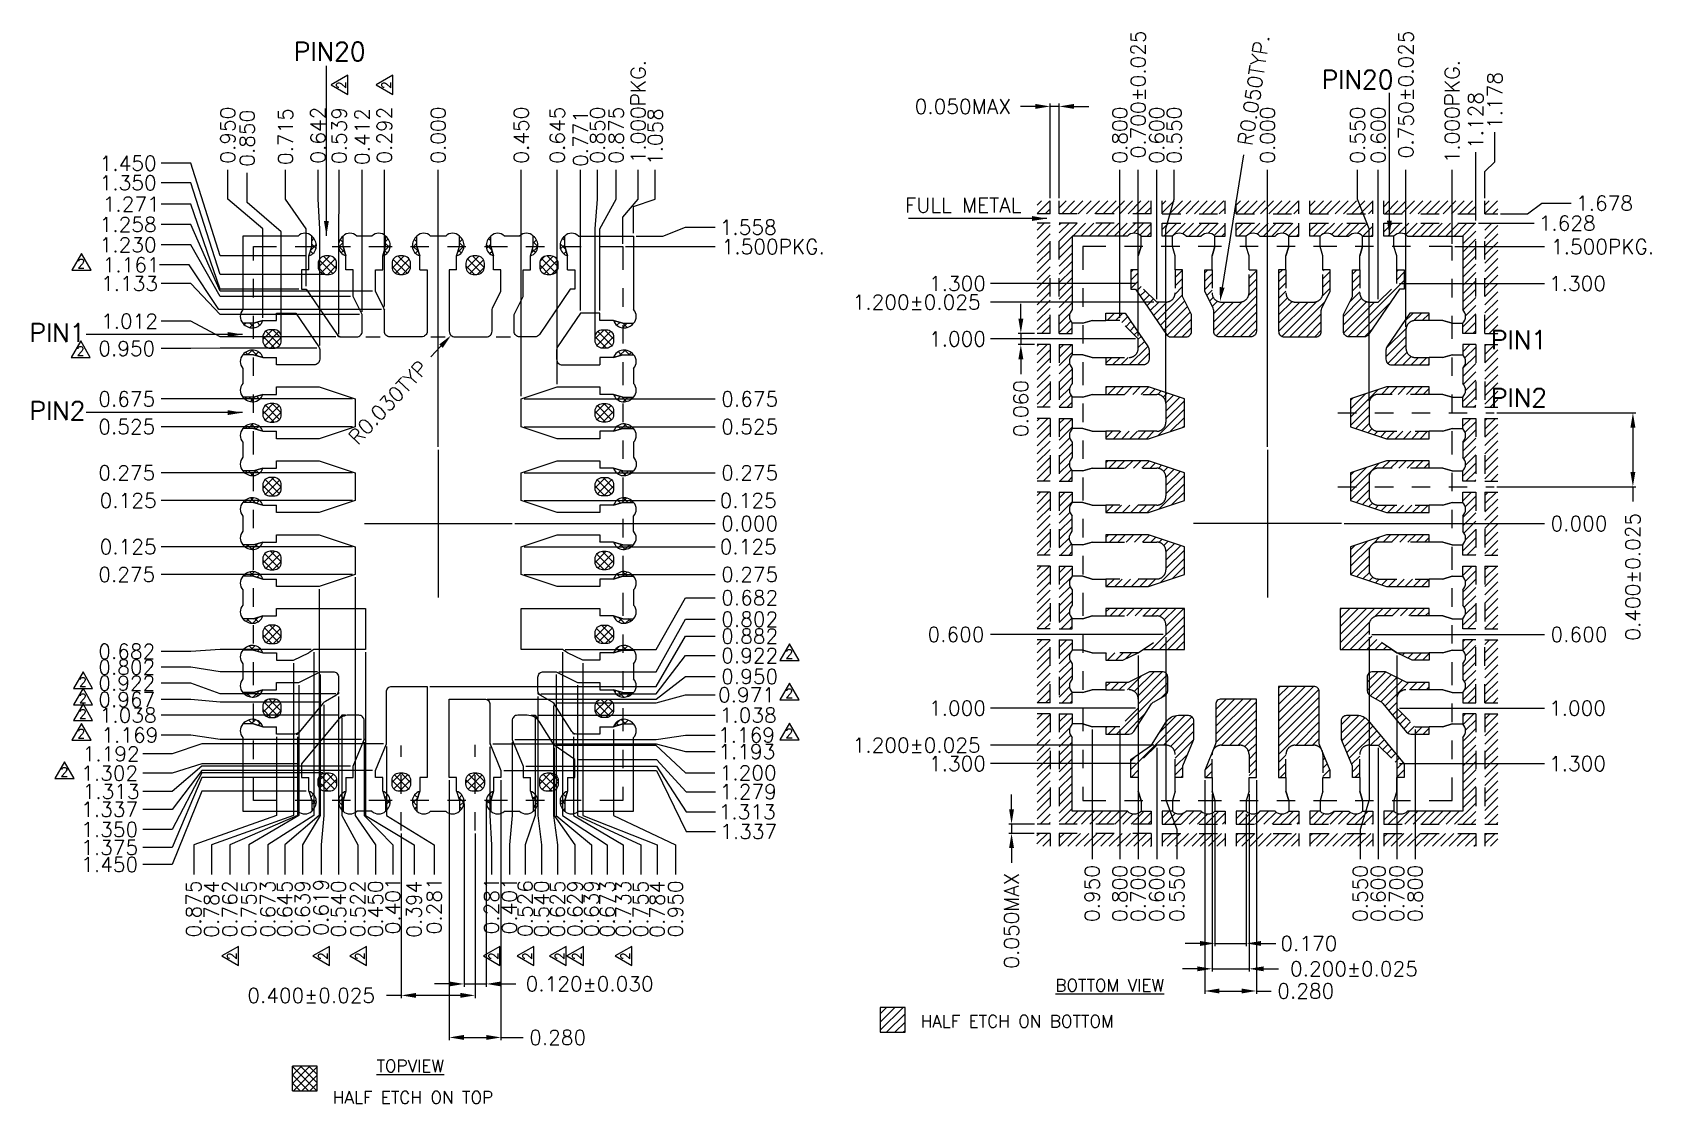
# Model space of a CAD drawing. Header units: millimetres. Extents: x -227.9 to -199.8, y 819.9 to 825.7.
# Drawn here: x -208.57 to -199.8, y 819.93 to 825.73 of the extents above.
import ezdxf
from ezdxf.enums import TextEntityAlignment as Align

# ---------------------------------------------------------------- set-up
doc = ezdxf.new("R2010")
doc.units = ezdxf.units.MM
for name, pattern in [('CENTER', [2, 1.25, -0.25, 0.25, -0.25]), ('CENTER2', [1.125, 0.75, -0.125, 0.125, -0.125]), ('HIDDEN', [0.375, 0.25, -0.125]), ('PHANTOM', [2.5, 1.25, -0.25, 0.25, -0.25, 0.25, -0.25])]:
    doc.linetypes.add(name, pattern=pattern)
for name, color, linetype in [('1', 7, 'Continuous'), ('1D', 4, 'Continuous'), ('DEF', 5, 'Continuous')]:
    doc.layers.add(name, color=color, linetype=linetype)
doc.styles.add('ADESK1', font='romans', dxfattribs={"bigfont": 'AllInOneBig.shx'})
doc.styles.add('SIMPLEX', font='simplex.shx', dxfattribs={"bigfont": 'AllInOneBig.shx'})
doc.styles.get("Standard").update_dxf_attribs({"font": 'txt', "bigfont": 'gbcbig.shx'})
doc.dimstyles.new('Standard3', dxfattribs={"dimtxt": 0.08, "dimasz": 0.08, "dimexe": 0.027, "dimexo": 0.027, "dimgap": 0.027, "dimtad": 1, "dimdec": 3, "dimlfac": 1.5, "dimrnd": 0.0005, "dimzin": 1, "dimtxsty": 'SIMPLEX', "dimcen": 0.1905, "dimclrd": 256, "dimclre": 256, "dimclrt": 256, "dimazin": 3, "dimtp": 0.03, "dimtm": 0.05, "dimtfac": 0.8, "dimtdec": 3, "dimtmove": 0, "dimatfit": 3, "dimfxl": 0.05, "dimtzin": 4, "dimlwd": -1, "dimlwe": -1})
doc.dimstyles.new('Standard4', dxfattribs={"dimtxt": 0.08, "dimasz": 0.08, "dimexe": 0.015, "dimexo": 0.015, "dimgap": 0.027, "dimtad": 1, "dimdec": 3, "dimrnd": 0.0005, "dimzin": 1, "dimtxsty": 'SIMPLEX', "dimcen": 0, "dimclrd": 256, "dimclre": 256, "dimclrt": 256, "dimazin": 3, "dimtp": 0.03, "dimtm": 0.05, "dimtfac": 0.8, "dimtdec": 3, "dimtmove": 0, "dimatfit": 3, "dimfxl": 0.05, "dimtzin": 4, "dimlwd": -1, "dimlwe": -1})
doc.dimstyles.new('Standard4$0', dxfattribs={"dimtxt": 0.08, "dimasz": 0.08, "dimexe": 0.015, "dimexo": 0.015, "dimgap": 0.027, "dimtad": 1, "dimdec": 3, "dimrnd": 0.0005, "dimzin": 1, "dimtxsty": 'SIMPLEX', "dimcen": 0.1905, "dimclrd": 256, "dimclre": 256, "dimclrt": 256, "dimazin": 3, "dimtp": 0.03, "dimtm": 0.05, "dimtfac": 0.8, "dimtdec": 3, "dimtmove": 0, "dimatfit": 3, "dimfxl": 0.05, "dimtzin": 4, "dimlwd": -1, "dimlwe": -1})

msp = doc.modelspace()

# ---------------------------------------------------------------- texts
at = {"color": 1, "style": 'ADESK1'}
for p in [(-206.8701, 825.4208), (-206.625, 825.4208), (-207.4615, 820.7031), (-206.968, 820.7031), (-206.7681, 820.7031), (-206.0452, 820.7031), (-205.8616, 820.7031), (-205.6866, 820.7031), (-205.5924, 820.7031), (-205.3307, 820.7031)]:
    msp.add_text('2', height=0.0491, rotation=90, dxfattribs=at).set_placement(p)
for p in [(-208.3233, 824.4505), (-208.3271, 823.9767), (-204.4887, 822.3363), (-208.3147, 822.1846), (-204.4887, 822.1234), (-208.3147, 822.096), (-208.3147, 822.0116), (-208.3233, 821.9042), (-204.4887, 821.9062), (-208.4147, 821.6974)]:
    msp.add_text('2', height=0.0491, dxfattribs=at).set_placement(p)
at = {"color": 3, "linetype": 'Continuous', "char_height": 0.1, "attachment_point": 3}
for s, insert in [('{\\Fsimplex|c0;\\C0;PIN20}', (-206.7618, 825.674)), ('{\\Fsimplex|c0;\\C0;PIN20}', (-201.1952, 825.5219)), ('{\\Fsimplex|c0;\\C0;PIN1}', (-208.2798, 824.1511)), ('{\\Fsimplex|c0;\\C0;PIN1}', (-200.3639, 824.112)), ('{\\Fsimplex|c0;\\C0;PIN2}', (-200.3639, 823.7986)), ('{\\Fsimplex|c0;\\C0;PIN2}', (-208.2798, 823.7279))]:
    msp.add_mtext(s, dxfattribs=dict(at, insert=insert))
at = {"layer": '1D', "linetype": 'ByBlock', "style": 'SIMPLEX'}
for s, height, p in [('%%UBOTTOM VIEW', 0.066667, (-203.0265, 820.5663)), ('HALF ETCH ON BOTTOM', 0.066667, (-203.7563, 820.3712)), ('%%UTOPVIEW', 0.06667, (-206.7033, 820.1294)), ('HALF ETCH ON TOP', 0.066667, (-206.9398, 819.9586))]:
    msp.add_text(s, height=height, dxfattribs=at).set_placement(p, align=Align.MIDDLE_LEFT)
at = {"layer": '1D', "color": 0, "ltscale": 0.1, "insert": (-203.2107, 824.8319), "char_height": 0.08, "width": 0.730996, "attachment_point": 3, "style": 'SIMPLEX'}
msp.add_mtext('FULL METAL', dxfattribs=at)

# ---------------------------------------------------------------- blocks, each defined once
blk = doc.blocks.new('*D121')
at = {"transparency": 16777216}
blk.add_line((-205.9541, 823.0666), (-204.8691, 823.0666), dxfattribs=at)
at = {"layer": 'Defpoints', "color": 0, "transparency": 16777216}
for p in [(-206.3691, 823.0666), (-205.9691, 823.0666), (-204.8691, 823.0666)]:
    blk.add_point(p, dxfattribs=at)
at = {"transparency": 16777216, "insert": (-204.6821, 823.0666), "char_height": 0.08, "attachment_point": 5, "style": 'SIMPLEX'}
blk.add_mtext('\\A1;0.000', dxfattribs=at)
blk = doc.blocks.new('*D122')
at = {"transparency": 16777216}
blk.add_line((-206.3691, 823.4816), (-206.3691, 824.9832), dxfattribs=at)
at = {"layer": 'Defpoints', "color": 0, "transparency": 16777216}
for p in [(-206.3691, 824.9832), (-206.3691, 823.4666), (-206.3691, 823.0666)]:
    blk.add_point(p, dxfattribs=at)
at = {"transparency": 16777216, "insert": (-206.3691, 825.1702), "char_height": 0.08, "attachment_point": 5, "rotation": 90, "style": 'SIMPLEX'}
blk.add_mtext('\\A1;0.000', dxfattribs=at)
blk = doc.blocks.new('*D123')
at = {"transparency": 16777216}
blk.add_line((-205.3541, 824.5666), (-204.8691, 824.5666), dxfattribs=at)
at = {"layer": 'Defpoints', "color": 0, "transparency": 16777216}
for p in [(-205.3691, 824.5666), (-204.8691, 824.5666), (-206.3691, 823.0666)]:
    blk.add_point(p, dxfattribs=at)
at = {"transparency": 16777216, "insert": (-204.5545, 824.5666), "char_height": 0.08, "attachment_point": 5, "style": 'SIMPLEX'}
blk.add_mtext('\\A1;1.500PKG.', dxfattribs=at)
blk = doc.blocks.new('*D93')
at = {"transparency": 16777216}
for p, q in [((-205.2864, 824.8232), (-205.2864, 824.9832)), ((-205.3691, 824.7266), (-205.2864, 824.8232)), ((-205.3691, 824.5816), (-205.3691, 824.7266))]:
    blk.add_line(p, q, dxfattribs=at)
at = {"layer": 'Defpoints', "color": 0, "transparency": 16777216}
for p in [(-205.2864, 824.9832), (-205.3691, 824.5666), (-206.3691, 823.0666)]:
    blk.add_point(p, dxfattribs=at)
at = {"transparency": 16777216, "insert": (-205.2864, 825.2979), "char_height": 0.08, "attachment_point": 5, "rotation": 90, "style": 'SIMPLEX'}
blk.add_mtext('\\A1;1.000PKG.', dxfattribs=at)
blk = doc.blocks.new('*D158')
at = {"transparency": 16777216}
for p, q in [((-205.2966, 824.6241), (-205.1516, 824.6241)), ((-205.1516, 824.6241), (-205.0291, 824.6714)), ((-205.0291, 824.6714), (-204.8691, 824.6714))]:
    blk.add_line(p, q, dxfattribs=at)
at = {"layer": 'Defpoints', "color": 0, "transparency": 16777216}
for p in [(-205.3116, 824.6241), (-204.8691, 824.6714), (-206.3691, 823.0666)]:
    blk.add_point(p, dxfattribs=at)
at = {"transparency": 16777216, "insert": (-204.6897, 824.6714), "char_height": 0.08, "attachment_point": 5, "style": 'SIMPLEX'}
blk.add_mtext('\\A1;1.558', dxfattribs=at)
blk = doc.blocks.new('*D159')
at = {"transparency": 16777216}
for p, q in [((-205.1934, 824.8232), (-205.1934, 824.9832)), ((-205.3116, 824.7841), (-205.1934, 824.8232)), ((-205.3116, 824.6391), (-205.3116, 824.7841))]:
    blk.add_line(p, q, dxfattribs=at)
at = {"layer": 'Defpoints', "color": 0, "transparency": 16777216}
for p in [(-205.1934, 824.9832), (-205.3116, 824.6241), (-206.3691, 823.0666)]:
    blk.add_point(p, dxfattribs=at)
at = {"transparency": 16777216, "insert": (-205.1934, 825.1626), "char_height": 0.08, "attachment_point": 5, "rotation": 90, "style": 'SIMPLEX'}
blk.add_mtext('\\A1;1.058', dxfattribs=at)
blk = doc.blocks.new('*D160')
at = {"transparency": 16777216}
for p, q in [((-207.7091, 825.0182), (-207.8691, 825.0182)), ((-207.5491, 824.5166), (-207.7091, 825.0182)), ((-207.0841, 824.5166), (-207.5491, 824.5166))]:
    blk.add_line(p, q, dxfattribs=at)
at = {"layer": 'Defpoints', "color": 0, "transparency": 16777216}
for p in [(-207.8691, 825.0182), (-207.0691, 824.5166), (-206.3691, 823.0666)]:
    blk.add_point(p, dxfattribs=at)
at = {"transparency": 16777216, "insert": (-208.0485, 825.0182), "char_height": 0.08, "attachment_point": 5, "style": 'SIMPLEX'}
blk.add_mtext('\\A1;1.450', dxfattribs=at)
blk = doc.blocks.new('*D161')
at = {"transparency": 16777216}
blk.add_line((-206.6606, 824.2421), (-206.6606, 824.9832), dxfattribs=at)
at = {"layer": 'Defpoints', "color": 0, "transparency": 16777216}
for p in [(-206.6606, 824.9832), (-206.6606, 824.2271), (-206.3691, 823.0666)]:
    blk.add_point(p, dxfattribs=at)
at = {"transparency": 16777216, "insert": (-206.6606, 825.1702), "char_height": 0.08, "attachment_point": 5, "rotation": 90, "style": 'SIMPLEX'}
blk.add_mtext('\\A1;0.292', dxfattribs=at)
blk = doc.blocks.new('*D162')
at = {"transparency": 16777216}
for p, q in [((-205.5979, 824.8232), (-205.5979, 824.9832)), ((-205.5985, 824.6632), (-205.5979, 824.8232)), ((-205.5985, 824.2216), (-205.5985, 824.6632))]:
    blk.add_line(p, q, dxfattribs=at)
at = {"layer": 'Defpoints', "color": 0, "transparency": 16777216}
for p in [(-205.5979, 824.9832), (-205.5985, 824.2066), (-206.3691, 823.0666)]:
    blk.add_point(p, dxfattribs=at)
at = {"transparency": 16777216, "insert": (-205.5979, 825.1531), "char_height": 0.08, "attachment_point": 5, "rotation": 90, "style": 'SIMPLEX'}
blk.add_mtext('\\A1;0.771', dxfattribs=at)
blk = doc.blocks.new('*D163')
at = {"transparency": 16777216}
for p, q in [((-205.4057, 824.8232), (-205.4057, 824.9832)), ((-205.4941, 824.6632), (-205.4057, 824.8232)), ((-205.4941, 824.2216), (-205.4941, 824.6632))]:
    blk.add_line(p, q, dxfattribs=at)
at = {"layer": 'Defpoints', "color": 0, "transparency": 16777216}
for p in [(-205.4057, 824.9832), (-205.4941, 824.2066), (-206.3691, 823.0666)]:
    blk.add_point(p, dxfattribs=at)
at = {"transparency": 16777216, "insert": (-205.4057, 825.1702), "char_height": 0.08, "attachment_point": 5, "rotation": 90, "style": 'SIMPLEX'}
blk.add_mtext('\\A1;0.875', dxfattribs=at)
blk = doc.blocks.new('*D164')
at = {"transparency": 16777216}
blk.add_line((-205.9191, 823.7566), (-205.9191, 824.9832), dxfattribs=at)
at = {"layer": 'Defpoints', "color": 0, "transparency": 16777216}
for p in [(-205.9191, 824.9832), (-205.9191, 823.7416), (-206.3691, 823.0666)]:
    blk.add_point(p, dxfattribs=at)
at = {"transparency": 16777216, "insert": (-205.9191, 825.1702), "char_height": 0.08, "attachment_point": 5, "rotation": 90, "style": 'SIMPLEX'}
blk.add_mtext('\\A1;0.450', dxfattribs=at)
blk = doc.blocks.new('*D105')
at = {"transparency": 16777216}
blk.add_line((-205.9041, 823.7416), (-204.8691, 823.7416), dxfattribs=at)
at = {"layer": 'Defpoints', "color": 0, "transparency": 16777216}
for p in [(-205.9191, 823.7416), (-204.8691, 823.7416), (-206.3691, 823.0666)]:
    blk.add_point(p, dxfattribs=at)
at = {"transparency": 16777216, "insert": (-204.6821, 823.7416), "char_height": 0.08, "attachment_point": 5, "style": 'SIMPLEX'}
blk.add_mtext('\\A1;0.675', dxfattribs=at)
blk = doc.blocks.new('*D165')
at = {"transparency": 16777216}
blk.add_line((-205.9041, 823.5916), (-204.8691, 823.5916), dxfattribs=at)
at = {"layer": 'Defpoints', "color": 0, "transparency": 16777216}
for p in [(-205.9191, 823.5916), (-204.8691, 823.5916), (-206.3691, 823.0666)]:
    blk.add_point(p, dxfattribs=at)
at = {"transparency": 16777216, "insert": (-204.6821, 823.5916), "char_height": 0.08, "attachment_point": 5, "style": 'SIMPLEX'}
blk.add_mtext('\\A1;0.525', dxfattribs=at)
blk = doc.blocks.new('*D166')
at = {"transparency": 16777216}
blk.add_line((-205.9041, 823.3416), (-204.8691, 823.3416), dxfattribs=at)
at = {"layer": 'Defpoints', "color": 0, "transparency": 16777216}
for p in [(-205.9191, 823.3416), (-204.8691, 823.3416), (-206.3691, 823.0666)]:
    blk.add_point(p, dxfattribs=at)
at = {"transparency": 16777216, "insert": (-204.6821, 823.3416), "char_height": 0.08, "attachment_point": 5, "style": 'SIMPLEX'}
blk.add_mtext('\\A1;0.275', dxfattribs=at)
blk = doc.blocks.new('*D167')
at = {"transparency": 16777216}
blk.add_line((-205.9041, 823.1916), (-204.8691, 823.1916), dxfattribs=at)
at = {"layer": 'Defpoints', "color": 0, "transparency": 16777216}
for p in [(-205.9191, 823.1916), (-204.8691, 823.1916), (-206.3691, 823.0666)]:
    blk.add_point(p, dxfattribs=at)
at = {"transparency": 16777216, "insert": (-204.6897, 823.1916), "char_height": 0.08, "attachment_point": 5, "style": 'SIMPLEX'}
blk.add_mtext('\\A1;0.125', dxfattribs=at)
blk = doc.blocks.new('*D168')
at = {"transparency": 16777216}
blk.add_line((-205.9041, 822.9416), (-204.8691, 822.9416), dxfattribs=at)
at = {"layer": 'Defpoints', "color": 0, "transparency": 16777216}
for p in [(-206.3691, 823.0666), (-205.9191, 822.9416), (-204.8691, 822.9416)]:
    blk.add_point(p, dxfattribs=at)
at = {"transparency": 16777216, "insert": (-204.6897, 822.9416), "char_height": 0.08, "attachment_point": 5, "style": 'SIMPLEX'}
blk.add_mtext('\\A1;0.125', dxfattribs=at)
blk = doc.blocks.new('*D169')
at = {"transparency": 16777216}
blk.add_line((-205.9041, 822.7916), (-204.8691, 822.7916), dxfattribs=at)
at = {"layer": 'Defpoints', "color": 0, "transparency": 16777216}
for p in [(-206.3691, 823.0666), (-205.9191, 822.7916), (-204.8691, 822.7916)]:
    blk.add_point(p, dxfattribs=at)
at = {"transparency": 16777216, "insert": (-204.6821, 822.7916), "char_height": 0.08, "attachment_point": 5, "style": 'SIMPLEX'}
blk.add_mtext('\\A1;0.275', dxfattribs=at)
blk = doc.blocks.new('*D106')
at = {"transparency": 16777216}
blk.add_line((-205.7241, 823.8216), (-205.7241, 824.9832), dxfattribs=at)
at = {"layer": 'Defpoints', "color": 0, "transparency": 16777216}
for p in [(-205.7241, 824.9832), (-205.7241, 823.8066), (-206.3691, 823.0666)]:
    blk.add_point(p, dxfattribs=at)
at = {"transparency": 16777216, "insert": (-205.7241, 825.1702), "char_height": 0.08, "attachment_point": 5, "rotation": 90, "style": 'SIMPLEX'}
blk.add_mtext('\\A1;0.645', dxfattribs=at)
blk = doc.blocks.new('*D170')
at = {"transparency": 16777216}
for p, q in [((-205.1891, 822.3847), (-205.0291, 822.6652)), ((-205.0291, 822.6652), (-204.8691, 822.6652)), ((-205.6812, 822.3847), (-205.1891, 822.3847))]:
    blk.add_line(p, q, dxfattribs=at)
at = {"layer": 'Defpoints', "color": 0, "transparency": 16777216}
for p in [(-206.3691, 823.0666), (-204.8691, 822.6652), (-205.6962, 822.3847)]:
    blk.add_point(p, dxfattribs=at)
at = {"transparency": 16777216, "insert": (-204.6821, 822.6652), "char_height": 0.08, "attachment_point": 5, "style": 'SIMPLEX'}
blk.add_mtext('\\A1;0.682', dxfattribs=at)
blk = doc.blocks.new('*D171')
at = {"transparency": 16777216}
for p, q in [((-205.6962, 822.3697), (-205.6962, 821.4866)), ((-205.6962, 821.4866), (-205.4533, 821.3266)), ((-205.4533, 821.3266), (-205.4533, 821.1666))]:
    blk.add_line(p, q, dxfattribs=at)
at = {"layer": 'Defpoints', "color": 0, "transparency": 16777216}
for p in [(-206.3691, 823.0666), (-205.6962, 822.3847), (-205.4533, 821.1666)]:
    blk.add_point(p, dxfattribs=at)
at = {"transparency": 16777216, "insert": (-205.4533, 820.9796), "char_height": 0.08, "attachment_point": 5, "rotation": 90, "style": 'SIMPLEX'}
blk.add_mtext('\\A1;0.673', dxfattribs=at)
blk = doc.blocks.new('*D172')
at = {"transparency": 16777216}
for p, q in [((-205.5857, 822.3116), (-205.5857, 821.4866)), ((-205.5857, 821.4866), (-205.1838, 821.3266)), ((-205.1838, 821.3266), (-205.1838, 821.1666))]:
    blk.add_line(p, q, dxfattribs=at)
at = {"layer": 'Defpoints', "color": 0, "transparency": 16777216}
for p in [(-206.3691, 823.0666), (-205.5857, 822.3266), (-205.1838, 821.1666)]:
    blk.add_point(p, dxfattribs=at)
at = {"transparency": 16777216, "insert": (-205.1838, 820.9777), "char_height": 0.08, "attachment_point": 5, "rotation": 90, "style": 'SIMPLEX'}
blk.add_mtext('\\A1;0.784', dxfattribs=at)
blk = doc.blocks.new('*D173')
at = {"transparency": 16777216}
for p, q in [((-205.1891, 822.2647), (-205.0291, 822.5483)), ((-205.0291, 822.5483), (-204.8691, 822.5483)), ((-205.7152, 822.2647), (-205.1891, 822.2647))]:
    blk.add_line(p, q, dxfattribs=at)
at = {"layer": 'Defpoints', "color": 0, "transparency": 16777216}
for p in [(-206.3691, 823.0666), (-204.8691, 822.5483), (-205.7302, 822.2647)]:
    blk.add_point(p, dxfattribs=at)
at = {"transparency": 16777216, "insert": (-204.6821, 822.5483), "char_height": 0.08, "attachment_point": 5, "style": 'SIMPLEX'}
blk.add_mtext('\\A1;0.802', dxfattribs=at)
blk = doc.blocks.new('*D124')
at = {"transparency": 16777216}
for p, q in [((-205.829, 822.1301), (-205.829, 821.4866)), ((-205.829, 821.4866), (-205.8096, 821.3266)), ((-205.8096, 821.3266), (-205.8096, 821.1666))]:
    blk.add_line(p, q, dxfattribs=at)
at = {"layer": 'Defpoints', "color": 0, "transparency": 16777216}
for p in [(-206.3691, 823.0666), (-205.829, 822.1451), (-205.8096, 821.1666)]:
    blk.add_point(p, dxfattribs=at)
at = {"transparency": 16777216, "insert": (-205.8096, 820.9796), "char_height": 0.08, "attachment_point": 5, "rotation": 90, "style": 'SIMPLEX'}
blk.add_mtext('\\A1;0.540', dxfattribs=at)
blk = doc.blocks.new('*D125')
at = {"transparency": 16777216}
for p, q in [((-205.6362, 821.9116), (-205.6362, 821.4866)), ((-205.6362, 821.4866), (-205.3665, 821.3266)), ((-205.3665, 821.3266), (-205.3665, 821.1666))]:
    blk.add_line(p, q, dxfattribs=at)
at = {"layer": 'Defpoints', "color": 0, "transparency": 16777216}
for p in [(-206.3691, 823.0666), (-205.6362, 821.9266), (-205.3665, 821.1666)]:
    blk.add_point(p, dxfattribs=at)
at = {"transparency": 16777216, "insert": (-205.3665, 820.9796), "char_height": 0.08, "attachment_point": 5, "rotation": 90, "style": 'SIMPLEX'}
blk.add_mtext('\\A1;0.733', dxfattribs=at)
blk = doc.blocks.new('*D94')
at = {"transparency": 16777216}
for p, q in [((-205.1891, 822.1451), (-205.0291, 822.3516)), ((-205.0291, 822.3516), (-204.8691, 822.3516)), ((-205.814, 822.1451), (-205.1891, 822.1451))]:
    blk.add_line(p, q, dxfattribs=at)
at = {"layer": 'Defpoints', "color": 0, "transparency": 16777216}
for p in [(-206.3691, 823.0666), (-204.8691, 822.3516), (-205.829, 822.1451)]:
    blk.add_point(p, dxfattribs=at)
at = {"transparency": 16777216, "insert": (-204.6821, 822.3516), "char_height": 0.08, "attachment_point": 5, "style": 'SIMPLEX'}
blk.add_mtext('\\A1;0.922', dxfattribs=at)
blk = doc.blocks.new('*D126')
at = {"transparency": 16777216}
blk.add_line((-205.8284, 822.0288), (-204.8691, 822.0288), dxfattribs=at)
at = {"layer": 'Defpoints', "color": 0, "transparency": 16777216}
for p in [(-206.3691, 823.0666), (-205.8434, 822.0288), (-204.8691, 822.0288)]:
    blk.add_point(p, dxfattribs=at)
at = {"transparency": 16777216, "insert": (-204.6897, 822.0288), "char_height": 0.08, "attachment_point": 5, "style": 'SIMPLEX'}
blk.add_mtext('\\A1;1.038', dxfattribs=at)
blk = doc.blocks.new('*D95')
at = {"transparency": 16777216}
for p, q in [((-205.8434, 822.0138), (-205.8434, 821.4866)), ((-205.8434, 821.4866), (-205.8975, 821.3266)), ((-205.8975, 821.3266), (-205.8975, 821.1666))]:
    blk.add_line(p, q, dxfattribs=at)
at = {"layer": 'Defpoints', "color": 0, "transparency": 16777216}
for p in [(-206.3691, 823.0666), (-205.8434, 822.0288), (-205.8975, 821.1666)]:
    blk.add_point(p, dxfattribs=at)
at = {"transparency": 16777216, "insert": (-205.8975, 820.9815), "char_height": 0.08, "attachment_point": 5, "rotation": 90, "style": 'SIMPLEX'}
blk.add_mtext('\\A1;0.526', dxfattribs=at)
blk = doc.blocks.new('*D127')
at = {"transparency": 16777216}
for p, q in [((-205.9536, 821.8973), (-205.1891, 821.8973)), ((-205.1891, 821.8973), (-205.0291, 821.9215)), ((-205.0291, 821.9215), (-204.8691, 821.9215))]:
    blk.add_line(p, q, dxfattribs=at)
at = {"layer": 'Defpoints', "color": 0, "transparency": 16777216}
for p in [(-206.3691, 823.0666), (-205.9686, 821.8973), (-204.8691, 821.9215)]:
    blk.add_point(p, dxfattribs=at)
at = {"transparency": 16777216, "insert": (-204.6992, 821.9215), "char_height": 0.08, "attachment_point": 5, "style": 'SIMPLEX'}
blk.add_mtext('\\A1;1.169', dxfattribs=at)
blk = doc.blocks.new('*D96')
at = {"transparency": 16777216}
for p, q in [((-205.9686, 821.8823), (-205.9686, 821.4866)), ((-205.9686, 821.4866), (-205.9836, 821.3266)), ((-205.9836, 821.3266), (-205.9836, 821.1666))]:
    blk.add_line(p, q, dxfattribs=at)
at = {"layer": 'Defpoints', "color": 0, "transparency": 16777216}
for p in [(-206.3691, 823.0666), (-205.9686, 821.8973), (-205.9836, 821.1666)]:
    blk.add_point(p, dxfattribs=at)
at = {"transparency": 16777216, "insert": (-205.9836, 820.9967), "char_height": 0.08, "attachment_point": 5, "rotation": 90, "style": 'SIMPLEX'}
blk.add_mtext('\\A1;0.401', dxfattribs=at)
blk = doc.blocks.new('*D128')
at = {"transparency": 16777216}
for p, q in [((-205.8941, 821.7537), (-205.187, 821.7537)), ((-205.187, 821.7537), (-205.027, 821.5058)), ((-205.027, 821.5058), (-204.867, 821.5058))]:
    blk.add_line(p, q, dxfattribs=at)
at = {"layer": 'Defpoints', "color": 0, "transparency": 16777216}
for p in [(-206.3691, 823.0666), (-205.9091, 821.7537), (-204.867, 821.5058)]:
    blk.add_point(p, dxfattribs=at)
at = {"transparency": 16777216, "insert": (-204.6953, 821.5058), "char_height": 0.08, "attachment_point": 5, "style": 'SIMPLEX'}
blk.add_mtext('\\A1;1.313', dxfattribs=at)
blk = doc.blocks.new('*D129')
at = {"transparency": 16777216}
for p, q in [((-205.1891, 822.1166), (-205.0291, 822.2381)), ((-205.0291, 822.2381), (-204.8691, 822.2381)), ((-206.1036, 822.1166), (-205.1891, 822.1166))]:
    blk.add_line(p, q, dxfattribs=at)
at = {"layer": 'Defpoints', "color": 0, "transparency": 16777216}
for p in [(-206.3691, 823.0666), (-204.8691, 822.2381), (-206.1186, 822.1166)]:
    blk.add_point(p, dxfattribs=at)
at = {"transparency": 16777216, "insert": (-204.6821, 822.2381), "char_height": 0.08, "attachment_point": 5, "style": 'SIMPLEX'}
blk.add_mtext('\\A1;0.950', dxfattribs=at)
blk = doc.blocks.new('*D130')
at = {"transparency": 16777216}
for p, q in [((-206.0141, 821.7298), (-205.187, 821.7298)), ((-205.187, 821.7298), (-205.027, 821.3994)), ((-205.027, 821.3994), (-204.867, 821.3994))]:
    blk.add_line(p, q, dxfattribs=at)
at = {"layer": 'Defpoints', "color": 0, "transparency": 16777216}
for p in [(-206.3691, 823.0666), (-206.0291, 821.7298), (-204.867, 821.3994)]:
    blk.add_point(p, dxfattribs=at)
at = {"transparency": 16777216, "insert": (-204.6877, 821.3994), "char_height": 0.08, "attachment_point": 5, "style": 'SIMPLEX'}
blk.add_mtext('\\A1;1.337', dxfattribs=at)
blk = doc.blocks.new('*D97')
at = {"transparency": 16777216}
for p, q in [((-206.0736, 821.8735), (-205.1891, 821.8735)), ((-205.1891, 821.8735), (-205.0291, 821.8316)), ((-205.0291, 821.8316), (-204.8691, 821.8316))]:
    blk.add_line(p, q, dxfattribs=at)
at = {"layer": 'Defpoints', "color": 0, "transparency": 16777216}
for p in [(-206.3691, 823.0666), (-206.0886, 821.8735), (-204.8691, 821.8316)]:
    blk.add_point(p, dxfattribs=at)
at = {"transparency": 16777216, "insert": (-204.6973, 821.8316), "char_height": 0.08, "attachment_point": 5, "style": 'SIMPLEX'}
blk.add_mtext('\\A1;1.193', dxfattribs=at)
blk = doc.blocks.new('*D131')
at = {"transparency": 16777216}
for p, q in [((-206.6496, 821.8593), (-206.6496, 821.4866)), ((-206.6496, 821.4866), (-206.3908, 821.3266)), ((-206.3908, 821.3266), (-206.3908, 821.1666))]:
    blk.add_line(p, q, dxfattribs=at)
at = {"layer": 'Defpoints', "color": 0, "transparency": 16777216}
for p in [(-206.3691, 823.0666), (-206.6496, 821.8743), (-206.3908, 821.1666)]:
    blk.add_point(p, dxfattribs=at)
at = {"transparency": 16777216, "insert": (-206.3908, 820.9967), "char_height": 0.08, "attachment_point": 5, "rotation": 90, "style": 'SIMPLEX'}
blk.add_mtext('\\A1;0.281', dxfattribs=at)
blk = doc.blocks.new('*D98')
at = {"transparency": 16777216}
for p, q in [((-207.8091, 821.8193), (-207.9691, 821.8193)), ((-207.6491, 821.8743), (-207.8091, 821.8193)), ((-206.6646, 821.8743), (-207.6491, 821.8743))]:
    blk.add_line(p, q, dxfattribs=at)
at = {"layer": 'Defpoints', "color": 0, "transparency": 16777216}
for p in [(-206.3691, 823.0666), (-207.9691, 821.8193), (-206.6496, 821.8743)]:
    blk.add_point(p, dxfattribs=at)
at = {"transparency": 16777216, "insert": (-208.1408, 821.8193), "char_height": 0.08, "attachment_point": 5, "style": 'SIMPLEX'}
blk.add_mtext('\\A1;1.192', dxfattribs=at)
blk = doc.blocks.new('*D132')
at = {"transparency": 16777216}
for p, q in [((-205.1891, 822.1851), (-205.0291, 822.4568)), ((-205.0291, 822.4568), (-204.8691, 822.4568)), ((-206.4141, 822.1851), (-205.1891, 822.1851))]:
    blk.add_line(p, q, dxfattribs=at)
at = {"layer": 'Defpoints', "color": 0, "transparency": 16777216}
for p in [(-206.3691, 823.0666), (-204.8691, 822.4568), (-206.4291, 822.1851)]:
    blk.add_point(p, dxfattribs=at)
at = {"transparency": 16777216, "insert": (-204.6821, 822.4568), "char_height": 0.08, "attachment_point": 5, "style": 'SIMPLEX'}
blk.add_mtext('\\A1;0.882', dxfattribs=at)
blk = doc.blocks.new('*D133')
at = {"transparency": 16777216}
for p, q in [((-207.6491, 821.7299), (-207.8091, 821.519)), ((-206.7241, 821.7299), (-207.6491, 821.7299)), ((-207.8091, 821.519), (-207.9691, 821.519))]:
    blk.add_line(p, q, dxfattribs=at)
at = {"layer": 'Defpoints', "color": 0, "transparency": 16777216}
for p in [(-206.3691, 823.0666), (-206.7091, 821.7299), (-207.9691, 821.519)]:
    blk.add_point(p, dxfattribs=at)
at = {"transparency": 16777216, "insert": (-208.1485, 821.519), "char_height": 0.08, "attachment_point": 5, "style": 'SIMPLEX'}
blk.add_mtext('\\A1;1.337', dxfattribs=at)
blk = doc.blocks.new('*D134')
at = {"transparency": 16777216}
for p, q in [((-206.7696, 821.8823), (-206.7696, 821.4866)), ((-206.7696, 821.4866), (-206.6146, 821.3266)), ((-206.6146, 821.3266), (-206.6146, 821.1666))]:
    blk.add_line(p, q, dxfattribs=at)
at = {"layer": 'Defpoints', "color": 0, "transparency": 16777216}
for p in [(-206.3691, 823.0666), (-206.7696, 821.8973), (-206.6146, 821.1666)]:
    blk.add_point(p, dxfattribs=at)
at = {"transparency": 16777216, "insert": (-206.6146, 820.9967), "char_height": 0.08, "attachment_point": 5, "rotation": 90, "style": 'SIMPLEX'}
blk.add_mtext('\\A1;0.401', dxfattribs=at)
blk = doc.blocks.new('*D99')
at = {"transparency": 16777216}
for p, q in [((-207.7091, 821.9215), (-207.8691, 821.9215)), ((-207.5491, 821.8973), (-207.7091, 821.9215)), ((-206.7846, 821.8973), (-207.5491, 821.8973))]:
    blk.add_line(p, q, dxfattribs=at)
at = {"layer": 'Defpoints', "color": 0, "transparency": 16777216}
for p in [(-206.3691, 823.0666), (-207.8691, 821.9215), (-206.7696, 821.8973)]:
    blk.add_point(p, dxfattribs=at)
at = {"transparency": 16777216, "insert": (-208.0389, 821.9215), "char_height": 0.08, "attachment_point": 5, "style": 'SIMPLEX'}
blk.add_mtext('\\A1;1.169', dxfattribs=at)
blk = doc.blocks.new('*D135')
at = {"transparency": 16777216}
blk.add_line((-206.9057, 822.0288), (-207.8691, 822.0288), dxfattribs=at)
at = {"layer": 'Defpoints', "color": 0, "transparency": 16777216}
for p in [(-206.3691, 823.0666), (-207.8691, 822.0288), (-206.8907, 822.0288)]:
    blk.add_point(p, dxfattribs=at)
at = {"transparency": 16777216, "insert": (-208.0485, 822.0288), "char_height": 0.08, "attachment_point": 5, "style": 'SIMPLEX'}
blk.add_mtext('\\A1;1.038', dxfattribs=at)
blk = doc.blocks.new('*D100')
at = {"transparency": 16777216}
for p, q in [((-206.8907, 822.0138), (-206.8907, 821.4866)), ((-206.8907, 821.4866), (-206.8039, 821.3266)), ((-206.8039, 821.3266), (-206.8039, 821.1666))]:
    blk.add_line(p, q, dxfattribs=at)
at = {"layer": 'Defpoints', "color": 0, "transparency": 16777216}
for p in [(-206.3691, 823.0666), (-206.8907, 822.0288), (-206.8039, 821.1666)]:
    blk.add_point(p, dxfattribs=at)
at = {"transparency": 16777216, "insert": (-206.8039, 820.9796), "char_height": 0.08, "attachment_point": 5, "rotation": 90, "style": 'SIMPLEX'}
blk.add_mtext('\\A1;0.522', dxfattribs=at)
blk = doc.blocks.new('*D136')
at = {"transparency": 16777216}
for p, q in [((-207.8091, 821.7146), (-207.9691, 821.7146)), ((-207.6491, 821.7651), (-207.8091, 821.7146)), ((-207.1241, 821.7651), (-207.6491, 821.7651))]:
    blk.add_line(p, q, dxfattribs=at)
at = {"layer": 'Defpoints', "color": 0, "transparency": 16777216}
for p in [(-206.3691, 823.0666), (-207.9691, 821.7146), (-207.1091, 821.7651)]:
    blk.add_point(p, dxfattribs=at)
at = {"transparency": 16777216, "insert": (-208.1485, 821.7146), "char_height": 0.08, "attachment_point": 5, "style": 'SIMPLEX'}
blk.add_mtext('\\A1;1.302', dxfattribs=at)
blk = doc.blocks.new('*D137')
at = {"transparency": 16777216}
for p, q in [((-207.6491, 821.7537), (-207.8091, 821.6152)), ((-206.8441, 821.7537), (-207.6491, 821.7537)), ((-207.8091, 821.6152), (-207.9691, 821.6152))]:
    blk.add_line(p, q, dxfattribs=at)
at = {"layer": 'Defpoints', "color": 0, "transparency": 16777216}
for p in [(-206.3691, 823.0666), (-206.8291, 821.7537), (-207.9691, 821.6152)]:
    blk.add_point(p, dxfattribs=at)
at = {"transparency": 16777216, "insert": (-208.1408, 821.6152), "char_height": 0.08, "attachment_point": 5, "style": 'SIMPLEX'}
blk.add_mtext('\\A1;1.313', dxfattribs=at)
blk = doc.blocks.new('*D138')
at = {"transparency": 16777216}
blk.add_line((-206.9091, 822.1301), (-206.9091, 821.1666), dxfattribs=at)
at = {"layer": 'Defpoints', "color": 0, "transparency": 16777216}
for p in [(-206.3691, 823.0666), (-206.9091, 822.1451), (-206.9091, 821.1666)]:
    blk.add_point(p, dxfattribs=at)
at = {"transparency": 16777216, "insert": (-206.9091, 820.9796), "char_height": 0.08, "attachment_point": 5, "rotation": 90, "style": 'SIMPLEX'}
blk.add_mtext('\\A1;0.540', dxfattribs=at)
blk = doc.blocks.new('*D139')
at = {"transparency": 16777216}
for p, q in [((-207.7091, 822.1133), (-207.8691, 822.1133)), ((-207.5491, 822.0995), (-207.7091, 822.1133)), ((-207.003, 822.0995), (-207.5491, 822.0995))]:
    blk.add_line(p, q, dxfattribs=at)
at = {"layer": 'Defpoints', "color": 0, "transparency": 16777216}
for p in [(-206.3691, 823.0666), (-207.8691, 822.1133), (-206.988, 822.0995)]:
    blk.add_point(p, dxfattribs=at)
at = {"transparency": 16777216, "insert": (-208.0561, 822.1133), "char_height": 0.08, "attachment_point": 5, "style": 'SIMPLEX'}
blk.add_mtext('\\A1;0.967', dxfattribs=at)
blk = doc.blocks.new('*D101')
at = {"transparency": 16777216}
for p, q in [((-206.988, 822.0845), (-206.988, 821.4866)), ((-206.988, 821.4866), (-207.0038, 821.3266)), ((-207.0038, 821.3266), (-207.0038, 821.1666))]:
    blk.add_line(p, q, dxfattribs=at)
at = {"layer": 'Defpoints', "color": 0, "transparency": 16777216}
for p in [(-206.3691, 823.0666), (-206.988, 822.0995), (-207.0038, 821.1666)]:
    blk.add_point(p, dxfattribs=at)
at = {"transparency": 16777216, "insert": (-207.0038, 820.9891), "char_height": 0.08, "attachment_point": 5, "rotation": 90, "style": 'SIMPLEX'}
blk.add_mtext('\\A1;0.619', dxfattribs=at)
blk = doc.blocks.new('*D140')
at = {"transparency": 16777216}
for p, q in [((-207.7091, 822.2885), (-207.8691, 822.2885)), ((-207.5491, 822.2647), (-207.7091, 822.2885)), ((-207.0229, 822.2647), (-207.5491, 822.2647))]:
    blk.add_line(p, q, dxfattribs=at)
at = {"layer": 'Defpoints', "color": 0, "transparency": 16777216}
for p in [(-206.3691, 823.0666), (-207.8691, 822.2885), (-207.0079, 822.2647)]:
    blk.add_point(p, dxfattribs=at)
at = {"transparency": 16777216, "insert": (-208.0561, 822.2885), "char_height": 0.08, "attachment_point": 5, "style": 'SIMPLEX'}
blk.add_mtext('\\A1;0.802', dxfattribs=at)
blk = doc.blocks.new('*D102')
at = {"transparency": 16777216}
for p, q in [((-207.0079, 822.2497), (-207.0079, 821.4866)), ((-207.0079, 821.4866), (-207.1038, 821.3266)), ((-207.1038, 821.3266), (-207.1038, 821.1666))]:
    blk.add_line(p, q, dxfattribs=at)
at = {"layer": 'Defpoints', "color": 0, "transparency": 16777216}
for p in [(-206.3691, 823.0666), (-207.0079, 822.2647), (-207.1038, 821.1666)]:
    blk.add_point(p, dxfattribs=at)
at = {"transparency": 16777216, "insert": (-207.1038, 820.9815), "char_height": 0.08, "attachment_point": 5, "rotation": 90, "style": 'SIMPLEX'}
blk.add_mtext('\\A1;0.639', dxfattribs=at)
blk = doc.blocks.new('*D141')
at = {"transparency": 16777216}
for p, q in [((-207.1241, 822.1916), (-207.1241, 821.4866)), ((-207.1241, 821.4866), (-207.3945, 821.3266)), ((-207.3945, 821.3266), (-207.3945, 821.1666))]:
    blk.add_line(p, q, dxfattribs=at)
at = {"layer": 'Defpoints', "color": 0, "transparency": 16777216}
for p in [(-206.3691, 823.0666), (-207.1241, 822.2066), (-207.3945, 821.1666)]:
    blk.add_point(p, dxfattribs=at)
at = {"transparency": 16777216, "insert": (-207.3945, 820.9796), "char_height": 0.08, "attachment_point": 5, "rotation": 90, "style": 'SIMPLEX'}
blk.add_mtext('\\A1;0.755', dxfattribs=at)
blk = doc.blocks.new('*D142')
at = {"transparency": 16777216}
for p, q in [((-207.1312, 821.9116), (-207.1312, 821.4866)), ((-207.1312, 821.4866), (-207.4973, 821.3266)), ((-207.4973, 821.3266), (-207.4973, 821.1666))]:
    blk.add_line(p, q, dxfattribs=at)
at = {"layer": 'Defpoints', "color": 0, "transparency": 16777216}
for p in [(-206.3691, 823.0666), (-207.1312, 821.9266), (-207.4973, 821.1666)]:
    blk.add_point(p, dxfattribs=at)
at = {"transparency": 16777216, "insert": (-207.4973, 820.9796), "char_height": 0.08, "attachment_point": 5, "rotation": 90, "style": 'SIMPLEX'}
blk.add_mtext('\\A1;0.762', dxfattribs=at)
blk = doc.blocks.new('*D143')
at = {"transparency": 16777216}
for p, q in [((-207.2441, 821.9116), (-207.2441, 821.4866)), ((-207.2441, 821.4866), (-207.6934, 821.3266)), ((-207.6934, 821.3266), (-207.6934, 821.1666))]:
    blk.add_line(p, q, dxfattribs=at)
at = {"layer": 'Defpoints', "color": 0, "transparency": 16777216}
for p in [(-206.3691, 823.0666), (-207.2441, 821.9266), (-207.6934, 821.1666)]:
    blk.add_point(p, dxfattribs=at)
at = {"transparency": 16777216, "insert": (-207.6934, 820.9796), "char_height": 0.08, "attachment_point": 5, "rotation": 90, "style": 'SIMPLEX'}
blk.add_mtext('\\A1;0.875', dxfattribs=at)
blk = doc.blocks.new('*D144')
at = {"transparency": 16777216}
for p, q in [((-206.7631, 822.3697), (-206.7631, 821.4866)), ((-206.7631, 821.4866), (-206.4999, 821.3266)), ((-206.4999, 821.3266), (-206.4999, 821.1666))]:
    blk.add_line(p, q, dxfattribs=at)
at = {"layer": 'Defpoints', "color": 0, "transparency": 16777216}
for p in [(-206.3691, 823.0666), (-206.7631, 822.3847), (-206.4999, 821.1666)]:
    blk.add_point(p, dxfattribs=at)
at = {"transparency": 16777216, "insert": (-206.4999, 820.9777), "char_height": 0.08, "attachment_point": 5, "rotation": 90, "style": 'SIMPLEX'}
blk.add_mtext('\\A1;0.394', dxfattribs=at)
blk = doc.blocks.new('*D145')
at = {"transparency": 16777216}
for p, q in [((-207.1524, 822.3116), (-207.1524, 821.4866)), ((-207.1524, 821.4866), (-207.5973, 821.3266)), ((-207.5973, 821.3266), (-207.5973, 821.1666))]:
    blk.add_line(p, q, dxfattribs=at)
at = {"layer": 'Defpoints', "color": 0, "transparency": 16777216}
for p in [(-206.3691, 823.0666), (-207.1524, 822.3266), (-207.5973, 821.1666)]:
    blk.add_point(p, dxfattribs=at)
at = {"transparency": 16777216, "insert": (-207.5973, 820.9777), "char_height": 0.08, "attachment_point": 5, "rotation": 90, "style": 'SIMPLEX'}
blk.add_mtext('\\A1;0.784', dxfattribs=at)
blk = doc.blocks.new('*D146')
at = {"transparency": 16777216}
for p, q in [((-207.7091, 822.3747), (-207.8691, 822.3747)), ((-207.5491, 822.3847), (-207.7091, 822.3747)), ((-207.0569, 822.3847), (-207.5491, 822.3847))]:
    blk.add_line(p, q, dxfattribs=at)
at = {"layer": 'Defpoints', "color": 0, "transparency": 16777216}
for p in [(-206.3691, 823.0666), (-207.8691, 822.3747), (-207.0419, 822.3847)]:
    blk.add_point(p, dxfattribs=at)
at = {"transparency": 16777216, "insert": (-208.0561, 822.3747), "char_height": 0.08, "attachment_point": 5, "style": 'SIMPLEX'}
blk.add_mtext('\\A1;0.682', dxfattribs=at)
blk = doc.blocks.new('*D103')
at = {"transparency": 16777216}
for p, q in [((-207.0419, 822.3697), (-207.0419, 821.4866)), ((-207.0419, 821.4866), (-207.2923, 821.3266)), ((-207.2923, 821.3266), (-207.2923, 821.1666))]:
    blk.add_line(p, q, dxfattribs=at)
at = {"layer": 'Defpoints', "color": 0, "transparency": 16777216}
for p in [(-206.3691, 823.0666), (-207.0419, 822.3847), (-207.2923, 821.1666)]:
    blk.add_point(p, dxfattribs=at)
at = {"transparency": 16777216, "insert": (-207.2923, 820.9796), "char_height": 0.08, "attachment_point": 5, "rotation": 90, "style": 'SIMPLEX'}
blk.add_mtext('\\A1;0.673', dxfattribs=at)
blk = doc.blocks.new('*D147')
at = {"transparency": 16777216}
for p, q in [((-206.8191, 822.7766), (-206.8191, 821.4866)), ((-206.8191, 821.4866), (-206.7089, 821.3266)), ((-206.7089, 821.3266), (-206.7089, 821.1666))]:
    blk.add_line(p, q, dxfattribs=at)
at = {"layer": 'Defpoints', "color": 0, "transparency": 16777216}
for p in [(-206.3691, 823.0666), (-206.8191, 822.7916), (-206.7089, 821.1666)]:
    blk.add_point(p, dxfattribs=at)
at = {"transparency": 16777216, "insert": (-206.7089, 820.9796), "char_height": 0.08, "attachment_point": 5, "rotation": 90, "style": 'SIMPLEX'}
blk.add_mtext('\\A1;0.450', dxfattribs=at)
blk = doc.blocks.new('*D104')
at = {"transparency": 16777216}
blk.add_line((-206.8341, 822.7916), (-207.8691, 822.7916), dxfattribs=at)
at = {"layer": 'Defpoints', "color": 0, "transparency": 16777216}
for p in [(-206.3691, 823.0666), (-207.8691, 822.7916), (-206.8191, 822.7916)]:
    blk.add_point(p, dxfattribs=at)
at = {"transparency": 16777216, "insert": (-208.0561, 822.7916), "char_height": 0.08, "attachment_point": 5, "style": 'SIMPLEX'}
blk.add_mtext('\\A1;0.275', dxfattribs=at)
blk = doc.blocks.new('*D148')
at = {"transparency": 16777216}
blk.add_line((-206.8341, 822.9416), (-207.8691, 822.9416), dxfattribs=at)
at = {"layer": 'Defpoints', "color": 0, "transparency": 16777216}
for p in [(-206.3691, 823.0666), (-207.8691, 822.9416), (-206.8191, 822.9416)]:
    blk.add_point(p, dxfattribs=at)
at = {"transparency": 16777216, "insert": (-208.0485, 822.9416), "char_height": 0.08, "attachment_point": 5, "style": 'SIMPLEX'}
blk.add_mtext('\\A1;0.125', dxfattribs=at)
blk = doc.blocks.new('*D149')
at = {"transparency": 16777216}
for p, q in [((-207.0141, 822.7116), (-207.0141, 821.4866)), ((-207.0141, 821.4866), (-207.2004, 821.3266)), ((-207.2004, 821.3266), (-207.2004, 821.1666))]:
    blk.add_line(p, q, dxfattribs=at)
at = {"layer": 'Defpoints', "color": 0, "transparency": 16777216}
for p in [(-206.3691, 823.0666), (-207.0141, 822.7266), (-207.2004, 821.1666)]:
    blk.add_point(p, dxfattribs=at)
at = {"transparency": 16777216, "insert": (-207.2004, 820.9796), "char_height": 0.08, "attachment_point": 5, "rotation": 90, "style": 'SIMPLEX'}
blk.add_mtext('\\A1;0.645', dxfattribs=at)
blk = doc.blocks.new('*D150')
at = {"transparency": 16777216}
blk.add_line((-206.8341, 823.1916), (-207.8691, 823.1916), dxfattribs=at)
at = {"layer": 'Defpoints', "color": 0, "transparency": 16777216}
for p in [(-207.8691, 823.1916), (-206.8191, 823.1916), (-206.3691, 823.0666)]:
    blk.add_point(p, dxfattribs=at)
at = {"transparency": 16777216, "insert": (-208.0485, 823.1916), "char_height": 0.08, "attachment_point": 5, "style": 'SIMPLEX'}
blk.add_mtext('\\A1;0.125', dxfattribs=at)
blk = doc.blocks.new('*D151')
at = {"transparency": 16777216}
blk.add_line((-206.8341, 823.3416), (-207.8691, 823.3416), dxfattribs=at)
at = {"layer": 'Defpoints', "color": 0, "transparency": 16777216}
for p in [(-207.8691, 823.3416), (-206.8191, 823.3416), (-206.3691, 823.0666)]:
    blk.add_point(p, dxfattribs=at)
at = {"transparency": 16777216, "insert": (-208.0561, 823.3416), "char_height": 0.08, "attachment_point": 5, "style": 'SIMPLEX'}
blk.add_mtext('\\A1;0.275', dxfattribs=at)
blk = doc.blocks.new('*D152')
at = {"transparency": 16777216}
for p, q in [((-207.0199, 824.8232), (-207.0199, 824.9832)), ((-207.0106, 824.6632), (-207.0199, 824.8232)), ((-207.0106, 824.031), (-207.0106, 824.6632))]:
    blk.add_line(p, q, dxfattribs=at)
at = {"layer": 'Defpoints', "color": 0, "transparency": 16777216}
for p in [(-207.0199, 824.9832), (-207.0106, 824.016), (-206.3691, 823.0666)]:
    blk.add_point(p, dxfattribs=at)
at = {"transparency": 16777216, "insert": (-207.0199, 825.1702), "char_height": 0.08, "attachment_point": 5, "rotation": 90, "style": 'SIMPLEX'}
blk.add_mtext('\\A1;0.642', dxfattribs=at)
blk = doc.blocks.new('*D153')
at = {"transparency": 16777216}
blk.add_line((-206.8341, 823.5916), (-207.8691, 823.5916), dxfattribs=at)
at = {"layer": 'Defpoints', "color": 0, "transparency": 16777216}
for p in [(-207.8691, 823.5916), (-206.8191, 823.5916), (-206.3691, 823.0666)]:
    blk.add_point(p, dxfattribs=at)
at = {"transparency": 16777216, "insert": (-208.0561, 823.5916), "char_height": 0.08, "attachment_point": 5, "style": 'SIMPLEX'}
blk.add_mtext('\\A1;0.525', dxfattribs=at)
blk = doc.blocks.new('*D154')
at = {"transparency": 16777216}
blk.add_line((-206.8341, 823.7416), (-207.8691, 823.7416), dxfattribs=at)
at = {"layer": 'Defpoints', "color": 0, "transparency": 16777216}
for p in [(-207.8691, 823.7416), (-206.8191, 823.7416), (-206.3691, 823.0666)]:
    blk.add_point(p, dxfattribs=at)
at = {"transparency": 16777216, "insert": (-208.0561, 823.7416), "char_height": 0.08, "attachment_point": 5, "style": 'SIMPLEX'}
blk.add_mtext('\\A1;0.675', dxfattribs=at)
blk = doc.blocks.new('*D155')
at = {"transparency": 16777216}
for p, q in [((-207.4035, 824.8066), (-207.4035, 824.9666)), ((-207.2191, 824.6466), (-207.4035, 824.8066)), ((-207.2191, 824.0816), (-207.2191, 824.6466))]:
    blk.add_line(p, q, dxfattribs=at)
at = {"layer": 'Defpoints', "color": 0, "transparency": 16777216}
for p in [(-207.4035, 824.9666), (-207.2191, 824.0666), (-206.3691, 823.0666)]:
    blk.add_point(p, dxfattribs=at)
at = {"transparency": 16777216, "insert": (-207.4035, 825.1536), "char_height": 0.08, "attachment_point": 5, "rotation": 90, "style": 'SIMPLEX'}
blk.add_mtext('\\A1;0.850', dxfattribs=at)
blk = doc.blocks.new('*D156')
at = {"transparency": 16777216}
for p, q in [((-207.7091, 824.9129), (-207.8691, 824.9129)), ((-207.5491, 824.4166), (-207.7091, 824.9129)), ((-206.9841, 824.4166), (-207.5491, 824.4166))]:
    blk.add_line(p, q, dxfattribs=at)
at = {"layer": 'Defpoints', "color": 0, "transparency": 16777216}
for p in [(-207.8691, 824.9129), (-206.9691, 824.4166), (-206.3691, 823.0666)]:
    blk.add_point(p, dxfattribs=at)
at = {"transparency": 16777216, "insert": (-208.0485, 824.9129), "char_height": 0.08, "attachment_point": 5, "style": 'SIMPLEX'}
blk.add_mtext('\\A1;1.350', dxfattribs=at)
blk = doc.blocks.new('*D157')
at = {"transparency": 16777216}
for p, q in [((-205.5059, 824.8232), (-205.5059, 824.9832)), ((-205.5191, 824.6632), (-205.5059, 824.8232)), ((-205.5191, 824.0816), (-205.5191, 824.6632))]:
    blk.add_line(p, q, dxfattribs=at)
at = {"layer": 'Defpoints', "color": 0, "transparency": 16777216}
for p in [(-205.5059, 824.9832), (-205.5191, 824.0666), (-206.3691, 823.0666)]:
    blk.add_point(p, dxfattribs=at)
at = {"transparency": 16777216, "insert": (-205.5059, 825.1702), "char_height": 0.08, "attachment_point": 5, "rotation": 90, "style": 'SIMPLEX'}
blk.add_mtext('\\A1;0.850', dxfattribs=at)
blk = doc.blocks.new('*D107')
at = {"transparency": 16777216}
for p, q in [((-207.7091, 824.1627), (-207.8691, 824.1627)), ((-207.5491, 824.0781), (-207.7091, 824.1627)), ((-206.923, 824.0781), (-207.5491, 824.0781))]:
    blk.add_line(p, q, dxfattribs=at)
at = {"layer": 'Defpoints', "color": 0, "transparency": 16777216}
for p in [(-207.8691, 824.1627), (-206.908, 824.0781), (-206.3691, 823.0666)]:
    blk.add_point(p, dxfattribs=at)
at = {"transparency": 16777216, "insert": (-208.0408, 824.1627), "char_height": 0.08, "attachment_point": 5, "style": 'SIMPLEX'}
blk.add_mtext('\\A1;1.012', dxfattribs=at)
blk = doc.blocks.new('*D108')
at = {"transparency": 16777216}
for p, q in [((-207.7091, 824.5769), (-207.8691, 824.5769)), ((-207.5491, 824.2966), (-207.7091, 824.5769)), ((-206.8441, 824.2966), (-207.5491, 824.2966))]:
    blk.add_line(p, q, dxfattribs=at)
at = {"layer": 'Defpoints', "color": 0, "transparency": 16777216}
for p in [(-207.8691, 824.5769), (-206.8291, 824.2966), (-206.3691, 823.0666)]:
    blk.add_point(p, dxfattribs=at)
at = {"transparency": 16777216, "insert": (-208.0485, 824.5769), "char_height": 0.08, "attachment_point": 5, "style": 'SIMPLEX'}
blk.add_mtext('\\A1;1.230', dxfattribs=at)
blk = doc.blocks.new('*D109')
at = {"transparency": 16777216}
for p, q in [((-207.7091, 824.3667), (-207.8691, 824.3667)), ((-207.5491, 824.1989), (-207.7091, 824.3667)), ((-206.7956, 824.1989), (-207.5491, 824.1989))]:
    blk.add_line(p, q, dxfattribs=at)
at = {"layer": 'Defpoints', "color": 0, "transparency": 16777216}
for p in [(-207.8691, 824.3667), (-206.7806, 824.1989), (-206.3691, 823.0666)]:
    blk.add_point(p, dxfattribs=at)
at = {"transparency": 16777216, "insert": (-208.0408, 824.3667), "char_height": 0.08, "attachment_point": 5, "style": 'SIMPLEX'}
blk.add_mtext('\\A1;1.133', dxfattribs=at)
blk = doc.blocks.new('*D110')
at = {"transparency": 16777216}
for p, q in [((-206.9057, 824.8232), (-206.9057, 824.9832)), ((-206.908, 824.6632), (-206.9057, 824.8232)), ((-206.908, 824.0931), (-206.908, 824.6632))]:
    blk.add_line(p, q, dxfattribs=at)
at = {"layer": 'Defpoints', "color": 0, "transparency": 16777216}
for p in [(-206.9057, 824.9832), (-206.908, 824.0781), (-206.3691, 823.0666)]:
    blk.add_point(p, dxfattribs=at)
at = {"transparency": 16777216, "insert": (-206.9057, 825.1683), "char_height": 0.08, "attachment_point": 5, "rotation": 90, "style": 'SIMPLEX'}
blk.add_mtext('\\A1;0.539', dxfattribs=at)
blk = doc.blocks.new('*D111')
at = {"transparency": 16777216}
for p, q in [((-207.7091, 824.687), (-207.8691, 824.687)), ((-207.5491, 824.3247), (-207.7091, 824.687)), ((-206.7241, 824.3247), (-207.5491, 824.3247))]:
    blk.add_line(p, q, dxfattribs=at)
at = {"layer": 'Defpoints', "color": 0, "transparency": 16777216}
for p in [(-207.8691, 824.687), (-206.7091, 824.3247), (-206.3691, 823.0666)]:
    blk.add_point(p, dxfattribs=at)
at = {"transparency": 16777216, "insert": (-208.0485, 824.687), "char_height": 0.08, "attachment_point": 5, "style": 'SIMPLEX'}
blk.add_mtext('\\A1;1.258', dxfattribs=at)
blk = doc.blocks.new('*D112')
at = {"transparency": 16777216}
for p, q in [((-205.4191, 821.9516), (-205.4191, 821.4866)), ((-205.4191, 821.4866), (-205.0843, 821.3266)), ((-205.0843, 821.3266), (-205.0843, 821.1666))]:
    blk.add_line(p, q, dxfattribs=at)
at = {"layer": 'Defpoints', "color": 0, "transparency": 16777216}
for p in [(-206.3691, 823.0666), (-205.4191, 821.9666), (-205.0843, 821.1666)]:
    blk.add_point(p, dxfattribs=at)
at = {"transparency": 16777216, "insert": (-205.0843, 820.9796), "char_height": 0.08, "attachment_point": 5, "rotation": 90, "style": 'SIMPLEX'}
blk.add_mtext('\\A1;0.950', dxfattribs=at)
blk = doc.blocks.new('*D91')
at = {"transparency": 16777216}
for p, q in [((-205.7302, 822.2497), (-205.7302, 821.4866)), ((-205.7302, 821.4866), (-205.5388, 821.3266)), ((-205.5388, 821.3266), (-205.5388, 821.1666))]:
    blk.add_line(p, q, dxfattribs=at)
at = {"layer": 'Defpoints', "color": 0, "transparency": 16777216}
for p in [(-206.3691, 823.0666), (-205.7302, 822.2647), (-205.5388, 821.1666)]:
    blk.add_point(p, dxfattribs=at)
at = {"transparency": 16777216, "insert": (-205.5388, 820.9815), "char_height": 0.08, "attachment_point": 5, "rotation": 90, "style": 'SIMPLEX'}
blk.add_mtext('\\A1;0.639', dxfattribs=at)
blk = doc.blocks.new('*D113')
at = {"transparency": 16777216}
for p, q in [((-205.6141, 822.1916), (-205.6141, 821.4866)), ((-205.6141, 821.4866), (-205.2724, 821.3266)), ((-205.2724, 821.3266), (-205.2724, 821.1666))]:
    blk.add_line(p, q, dxfattribs=at)
at = {"layer": 'Defpoints', "color": 0, "transparency": 16777216}
for p in [(-206.3691, 823.0666), (-205.6141, 822.2066), (-205.2724, 821.1666)]:
    blk.add_point(p, dxfattribs=at)
at = {"transparency": 16777216, "insert": (-205.2724, 820.9796), "char_height": 0.08, "attachment_point": 5, "rotation": 90, "style": 'SIMPLEX'}
blk.add_mtext('\\A1;0.755', dxfattribs=at)
blk = doc.blocks.new('*D114')
at = {"transparency": 16777216}
for p, q in [((-205.6141, 821.7883), (-205.187, 821.7883)), ((-205.187, 821.7883), (-205.027, 821.6146)), ((-205.027, 821.6146), (-204.867, 821.6146))]:
    blk.add_line(p, q, dxfattribs=at)
at = {"layer": 'Defpoints', "color": 0, "transparency": 16777216}
for p in [(-206.3691, 823.0666), (-205.6291, 821.7883), (-204.867, 821.6146)]:
    blk.add_point(p, dxfattribs=at)
at = {"transparency": 16777216, "insert": (-204.6896, 821.6146), "char_height": 0.08, "attachment_point": 5, "style": 'SIMPLEX'}
blk.add_mtext('\\A1;1.279', dxfattribs=at)
blk = doc.blocks.new('*D92')
at = {"transparency": 16777216}
for p, q in [((-207.6491, 821.6166), (-207.8091, 821.2204)), ((-207.0841, 821.6166), (-207.6491, 821.6166)), ((-207.8091, 821.2204), (-207.9691, 821.2204))]:
    blk.add_line(p, q, dxfattribs=at)
at = {"layer": 'Defpoints', "color": 0, "transparency": 16777216}
for p in [(-206.3691, 823.0666), (-207.0691, 821.6166), (-207.9691, 821.2204)]:
    blk.add_point(p, dxfattribs=at)
at = {"transparency": 16777216, "insert": (-208.1485, 821.2204), "char_height": 0.08, "attachment_point": 5, "style": 'SIMPLEX'}
blk.add_mtext('\\A1;1.450', dxfattribs=at)
blk = doc.blocks.new('*D115')
at = {"transparency": 16777216}
for p, q in [((-207.6491, 821.7166), (-207.8091, 821.4096)), ((-206.9941, 821.7166), (-207.6491, 821.7166)), ((-207.8091, 821.4096), (-207.9691, 821.4096))]:
    blk.add_line(p, q, dxfattribs=at)
at = {"layer": 'Defpoints', "color": 0, "transparency": 16777216}
for p in [(-206.3691, 823.0666), (-206.9791, 821.7166), (-207.9691, 821.4096)]:
    blk.add_point(p, dxfattribs=at)
at = {"transparency": 16777216, "insert": (-208.1485, 821.4096), "char_height": 0.08, "attachment_point": 5, "style": 'SIMPLEX'}
blk.add_mtext('\\A1;1.350', dxfattribs=at)
blk = doc.blocks.new('*D116')
at = {"transparency": 16777216}
for p, q in [((-207.6491, 821.6916), (-207.8091, 821.3124)), ((-207.1241, 821.6916), (-207.6491, 821.6916)), ((-207.8091, 821.3124), (-207.9691, 821.3124))]:
    blk.add_line(p, q, dxfattribs=at)
at = {"layer": 'Defpoints', "color": 0, "transparency": 16777216}
for p in [(-206.3691, 823.0666), (-207.1091, 821.6916), (-207.9691, 821.3124)]:
    blk.add_point(p, dxfattribs=at)
at = {"transparency": 16777216, "insert": (-208.1485, 821.3124), "char_height": 0.08, "attachment_point": 5, "style": 'SIMPLEX'}
blk.add_mtext('\\A1;1.375', dxfattribs=at)
blk = doc.blocks.new('*D117')
at = {"transparency": 16777216}
for p, q in [((-207.5089, 824.8232), (-207.5089, 824.9832)), ((-207.3191, 824.6632), (-207.5089, 824.8232)), ((-207.3191, 824.1816), (-207.3191, 824.6632))]:
    blk.add_line(p, q, dxfattribs=at)
at = {"layer": 'Defpoints', "color": 0, "transparency": 16777216}
for p in [(-207.5089, 824.9832), (-207.3191, 824.1666), (-206.3691, 823.0666)]:
    blk.add_point(p, dxfattribs=at)
at = {"transparency": 16777216, "insert": (-207.5089, 825.1702), "char_height": 0.08, "attachment_point": 5, "rotation": 90, "style": 'SIMPLEX'}
blk.add_mtext('\\A1;0.950', dxfattribs=at)
blk = doc.blocks.new('*D118')
at = {"transparency": 16777216}
for p, q in [((-207.7091, 824.0143), (-207.8691, 824.0143)), ((-207.5491, 824.016), (-207.7091, 824.0143)), ((-207.0256, 824.016), (-207.5491, 824.016))]:
    blk.add_line(p, q, dxfattribs=at)
at = {"layer": 'Defpoints', "color": 0, "transparency": 16777216}
for p in [(-207.8691, 824.0143), (-207.0106, 824.016), (-206.3691, 823.0666)]:
    blk.add_point(p, dxfattribs=at)
at = {"transparency": 16777216, "insert": (-208.0561, 824.0143), "char_height": 0.08, "attachment_point": 5, "style": 'SIMPLEX'}
blk.add_mtext('\\A1;0.950', dxfattribs=at)
blk = doc.blocks.new('*D119')
at = {"transparency": 16777216}
for p, q in [((-207.1958, 824.8232), (-207.1958, 824.9832)), ((-207.0834, 824.6632), (-207.1958, 824.8232)), ((-207.0834, 824.352), (-207.0834, 824.6632))]:
    blk.add_line(p, q, dxfattribs=at)
at = {"layer": 'Defpoints', "color": 0, "transparency": 16777216}
for p in [(-207.1958, 824.9832), (-207.0834, 824.337), (-206.3691, 823.0666)]:
    blk.add_point(p, dxfattribs=at)
at = {"transparency": 16777216, "insert": (-207.1958, 825.1626), "char_height": 0.08, "attachment_point": 5, "rotation": 90, "style": 'SIMPLEX'}
blk.add_mtext('\\A1;0.715', dxfattribs=at)
blk = doc.blocks.new('*D120')
at = {"transparency": 16777216}
for p, q in [((-207.7091, 824.7968), (-207.8691, 824.7968)), ((-207.5491, 824.337), (-207.7091, 824.7968)), ((-207.1241, 824.337), (-207.5491, 824.337))]:
    blk.add_line(p, q, dxfattribs=at)
at = {"layer": 'Defpoints', "color": 0, "transparency": 16777216}
for p in [(-207.8691, 824.7968), (-207.1091, 824.337), (-206.3691, 823.0666)]:
    blk.add_point(p, dxfattribs=at)
at = {"transparency": 16777216, "insert": (-208.0313, 824.7968), "char_height": 0.08, "attachment_point": 5, "style": 'SIMPLEX'}
blk.add_mtext('\\A1;1.271', dxfattribs=at)
blk = doc.blocks.new('*D194')
at = {"transparency": 16777216}
blk.add_line((-201.4627, 823.0666), (-200.3777, 823.0666), dxfattribs=at)
at = {"layer": 'Defpoints', "color": 0, "transparency": 16777216}
for p in [(-201.8777, 823.0666), (-201.4777, 823.0666), (-200.3777, 823.0666)]:
    blk.add_point(p, dxfattribs=at)
at = {"transparency": 16777216, "insert": (-200.1907, 823.0666), "char_height": 0.08, "attachment_point": 5, "style": 'SIMPLEX'}
blk.add_mtext('\\A1;0.000', dxfattribs=at)
blk = doc.blocks.new('*D195')
at = {"transparency": 16777216}
blk.add_line((-201.8777, 823.4816), (-201.8777, 824.9832), dxfattribs=at)
at = {"layer": 'Defpoints', "color": 0, "transparency": 16777216}
for p in [(-201.8777, 824.9832), (-201.8777, 823.4666), (-201.8777, 823.0666)]:
    blk.add_point(p, dxfattribs=at)
at = {"transparency": 16777216, "insert": (-201.8777, 825.1702), "char_height": 0.08, "attachment_point": 5, "rotation": 90, "style": 'SIMPLEX'}
blk.add_mtext('\\A1;0.000', dxfattribs=at)
blk = doc.blocks.new('*D181')
at = {"transparency": 16777216}
blk.add_line((-202.5777, 824.0816), (-202.5777, 824.9832), dxfattribs=at)
at = {"layer": 'Defpoints', "color": 0, "transparency": 16777216}
for p in [(-202.5777, 824.9832), (-202.5777, 824.0666), (-201.8777, 823.0666)]:
    blk.add_point(p, dxfattribs=at)
at = {"transparency": 16777216, "insert": (-202.5777, 825.3912), "char_height": 0.08, "attachment_point": 5, "rotation": 90, "style": 'SIMPLEX'}
blk.add_mtext('\\A1;0.700%%P0.025', dxfattribs=at)
blk = doc.blocks.new('*D182')
at = {"transparency": 16777216}
for p, q in [((-202.383, 824.8232), (-202.383, 824.9832)), ((-202.4277, 824.6632), (-202.383, 824.8232)), ((-202.4277, 823.7316), (-202.4277, 824.6632))]:
    blk.add_line(p, q, dxfattribs=at)
at = {"layer": 'Defpoints', "color": 0, "transparency": 16777216}
for p in [(-202.383, 824.9832), (-202.4277, 823.7166), (-201.8777, 823.0666)]:
    blk.add_point(p, dxfattribs=at)
at = {"transparency": 16777216, "insert": (-202.383, 825.1702), "char_height": 0.08, "attachment_point": 5, "rotation": 90, "style": 'SIMPLEX'}
blk.add_mtext('\\A1;0.550', dxfattribs=at)
blk = doc.blocks.new('*D183')
at = {"transparency": 16777216}
blk.add_line((-202.4427, 822.4666), (-203.3777, 822.4666), dxfattribs=at)
at = {"layer": 'Defpoints', "color": 0, "transparency": 16777216}
for p in [(-201.8777, 823.0666), (-203.3777, 822.4666), (-202.4277, 822.4666)]:
    blk.add_point(p, dxfattribs=at)
at = {"transparency": 16777216, "insert": (-203.5647, 822.4666), "char_height": 0.08, "attachment_point": 5, "style": 'SIMPLEX'}
blk.add_mtext('\\A1;0.600', dxfattribs=at)
blk = doc.blocks.new('*D184')
at = {"transparency": 16777216}
blk.add_line((-202.6777, 821.9516), (-202.6777, 821.2499), dxfattribs=at)
at = {"layer": 'Defpoints', "color": 0, "transparency": 16777216}
for p in [(-201.8777, 823.0666), (-202.6777, 821.9666), (-202.6777, 821.2499)]:
    blk.add_point(p, dxfattribs=at)
at = {"transparency": 16777216, "insert": (-202.6777, 821.0629), "char_height": 0.08, "attachment_point": 5, "rotation": 90, "style": 'SIMPLEX'}
blk.add_mtext('\\A1;0.800', dxfattribs=at)
blk = doc.blocks.new('*D174')
at = {"transparency": 16777216}
blk.add_line((-202.5927, 822.0666), (-203.3777, 822.0666), dxfattribs=at)
at = {"layer": 'Defpoints', "color": 0, "transparency": 16777216}
for p in [(-201.8777, 823.0666), (-203.3777, 822.0666), (-202.5777, 822.0666)]:
    blk.add_point(p, dxfattribs=at)
at = {"transparency": 16777216, "insert": (-203.5571, 822.0666), "char_height": 0.08, "attachment_point": 5, "style": 'SIMPLEX'}
blk.add_mtext('\\A1;1.000', dxfattribs=at)
blk = doc.blocks.new('*D185')
at = {"transparency": 16777216}
blk.add_line((-202.4777, 821.8516), (-202.4777, 821.2499), dxfattribs=at)
at = {"layer": 'Defpoints', "color": 0, "transparency": 16777216}
for p in [(-201.8777, 823.0666), (-202.4777, 821.8666), (-202.4777, 821.2499)]:
    blk.add_point(p, dxfattribs=at)
at = {"transparency": 16777216, "insert": (-202.4777, 821.0629), "char_height": 0.08, "attachment_point": 5, "rotation": 90, "style": 'SIMPLEX'}
blk.add_mtext('\\A1;0.600', dxfattribs=at)
blk = doc.blocks.new('*D175')
at = {"transparency": 16777216}
blk.add_line((-202.4927, 821.8666), (-203.3777, 821.8666), dxfattribs=at)
at = {"layer": 'Defpoints', "color": 0, "transparency": 16777216}
for p in [(-201.8777, 823.0666), (-203.3777, 821.8666), (-202.4777, 821.8666)]:
    blk.add_point(p, dxfattribs=at)
at = {"transparency": 16777216, "insert": (-203.778, 821.8666), "char_height": 0.08, "attachment_point": 5, "style": 'SIMPLEX'}
blk.add_mtext('\\A1;1.200%%P0.025', dxfattribs=at)
blk = doc.blocks.new('*D186')
at = {"transparency": 16777216}
blk.add_line((-202.5927, 821.7666), (-203.3777, 821.7666), dxfattribs=at)
at = {"layer": 'Defpoints', "color": 0, "transparency": 16777216}
for p in [(-201.8777, 823.0666), (-203.3777, 821.7666), (-202.5777, 821.7666)]:
    blk.add_point(p, dxfattribs=at)
at = {"transparency": 16777216, "insert": (-203.5571, 821.7666), "char_height": 0.08, "attachment_point": 5, "style": 'SIMPLEX'}
blk.add_mtext('\\A1;1.300', dxfattribs=at)
blk = doc.blocks.new('*D187')
at = {"transparency": 16777216}
blk.add_line((-201.1777, 822.0516), (-201.1777, 821.2499), dxfattribs=at)
at = {"layer": 'Defpoints', "color": 0, "transparency": 16777216}
for p in [(-201.8777, 823.0666), (-201.1777, 822.0666), (-201.1777, 821.2499)]:
    blk.add_point(p, dxfattribs=at)
at = {"transparency": 16777216, "insert": (-201.1777, 821.0629), "char_height": 0.08, "attachment_point": 5, "rotation": 90, "style": 'SIMPLEX'}
blk.add_mtext('\\A1;0.700', dxfattribs=at)
blk = doc.blocks.new('*D188')
at = {"transparency": 16777216}
for p, q in [((-201.3277, 822.4516), (-201.3277, 821.5699)), ((-201.3277, 821.5699), (-201.3753, 821.4099)), ((-201.3753, 821.4099), (-201.3753, 821.2499))]:
    blk.add_line(p, q, dxfattribs=at)
at = {"layer": 'Defpoints', "color": 0, "transparency": 16777216}
for p in [(-201.8777, 823.0666), (-201.3277, 822.4666), (-201.3753, 821.2499)]:
    blk.add_point(p, dxfattribs=at)
at = {"transparency": 16777216, "insert": (-201.3753, 821.0629), "char_height": 0.08, "attachment_point": 5, "rotation": 90, "style": 'SIMPLEX'}
blk.add_mtext('\\A1;0.550', dxfattribs=at)
blk = doc.blocks.new('*D176')
at = {"transparency": 16777216}
blk.add_line((-201.3127, 822.4666), (-200.3777, 822.4666), dxfattribs=at)
at = {"layer": 'Defpoints', "color": 0, "transparency": 16777216}
for p in [(-201.8777, 823.0666), (-201.3277, 822.4666), (-200.3777, 822.4666)]:
    blk.add_point(p, dxfattribs=at)
at = {"transparency": 16777216, "insert": (-200.1907, 822.4666), "char_height": 0.08, "attachment_point": 5, "style": 'SIMPLEX'}
blk.add_mtext('\\A1;0.600', dxfattribs=at)
blk = doc.blocks.new('*D189')
at = {"transparency": 16777216}
blk.add_line((-201.1777, 822.3516), (-201.1777, 821.2499), dxfattribs=at)
at = {"layer": 'Defpoints', "color": 0, "transparency": 16777216}
for p in [(-201.8777, 823.0666), (-201.1777, 822.3666), (-201.1777, 821.2499)]:
    blk.add_point(p, dxfattribs=at)
at = {"transparency": 16777216, "insert": (-201.1777, 821.0629), "char_height": 0.08, "attachment_point": 5, "rotation": 90, "style": 'SIMPLEX'}
blk.add_mtext('\\A1;0.700', dxfattribs=at)
blk = doc.blocks.new('*D177')
at = {"transparency": 16777216}
blk.add_line((-201.1277, 824.1316), (-201.1277, 824.9832), dxfattribs=at)
at = {"layer": 'Defpoints', "color": 0, "transparency": 16777216}
for p in [(-201.1277, 824.9832), (-201.1277, 824.1166), (-201.8777, 823.0666)]:
    blk.add_point(p, dxfattribs=at)
at = {"transparency": 16777216, "insert": (-201.1277, 825.3912), "char_height": 0.08, "attachment_point": 5, "rotation": 90, "style": 'SIMPLEX'}
blk.add_mtext('\\A1;0.750%%P0.025', dxfattribs=at)
blk = doc.blocks.new('*D178')
at = {"transparency": 16777216}
for p, q in [((-201.3902, 824.8232), (-201.3902, 824.9832)), ((-201.3277, 824.6632), (-201.3902, 824.8232)), ((-201.3277, 823.7316), (-201.3277, 824.6632))]:
    blk.add_line(p, q, dxfattribs=at)
at = {"layer": 'Defpoints', "color": 0, "transparency": 16777216}
for p in [(-201.3902, 824.9832), (-201.3277, 823.7166), (-201.8777, 823.0666)]:
    blk.add_point(p, dxfattribs=at)
at = {"transparency": 16777216, "insert": (-201.3902, 825.1702), "char_height": 0.08, "attachment_point": 5, "rotation": 90, "style": 'SIMPLEX'}
blk.add_mtext('\\A1;0.550', dxfattribs=at)
blk = doc.blocks.new('*D190')
at = {"transparency": 16777216}
blk.add_line((-202.8277, 821.9516), (-202.8277, 821.2499), dxfattribs=at)
at = {"layer": 'Defpoints', "color": 0, "transparency": 16777216}
for p in [(-201.8777, 823.0666), (-202.8277, 821.9666), (-202.8277, 821.2499)]:
    blk.add_point(p, dxfattribs=at)
at = {"transparency": 16777216, "insert": (-202.8277, 821.0629), "char_height": 0.08, "attachment_point": 5, "rotation": 90, "style": 'SIMPLEX'}
blk.add_mtext('\\A1;0.950', dxfattribs=at)
blk = doc.blocks.new('*D179')
at = {"transparency": 16777216}
blk.add_line((-202.5927, 824.0666), (-203.3777, 824.0666), dxfattribs=at)
at = {"layer": 'Defpoints', "color": 0, "transparency": 16777216}
for p in [(-203.3777, 824.0666), (-202.5777, 824.0666), (-201.8777, 823.0666)]:
    blk.add_point(p, dxfattribs=at)
at = {"transparency": 16777216, "insert": (-203.5571, 824.0666), "char_height": 0.08, "attachment_point": 5, "style": 'SIMPLEX'}
blk.add_mtext('\\A1;1.000', dxfattribs=at)
blk = doc.blocks.new('*D191')
at = {"transparency": 16777216}
blk.add_line((-202.6777, 824.1816), (-202.6777, 824.9832), dxfattribs=at)
at = {"layer": 'Defpoints', "color": 0, "transparency": 16777216}
for p in [(-202.6777, 824.9832), (-202.6777, 824.1666), (-201.8777, 823.0666)]:
    blk.add_point(p, dxfattribs=at)
at = {"transparency": 16777216, "insert": (-202.6777, 825.1702), "char_height": 0.08, "attachment_point": 5, "rotation": 90, "style": 'SIMPLEX'}
blk.add_mtext('\\A1;0.800', dxfattribs=at)
blk = doc.blocks.new('*D180')
at = {"transparency": 16777216}
for p, q in [((-202.4277, 822.4516), (-202.4277, 821.5699)), ((-202.4277, 821.5699), (-202.3683, 821.4099)), ((-202.3683, 821.4099), (-202.3683, 821.2499))]:
    blk.add_line(p, q, dxfattribs=at)
at = {"layer": 'Defpoints', "color": 0, "transparency": 16777216}
for p in [(-201.8777, 823.0666), (-202.4277, 822.4666), (-202.3683, 821.2499)]:
    blk.add_point(p, dxfattribs=at)
at = {"transparency": 16777216, "insert": (-202.3683, 821.0629), "char_height": 0.08, "attachment_point": 5, "rotation": 90, "style": 'SIMPLEX'}
blk.add_mtext('\\A1;0.550', dxfattribs=at)
blk = doc.blocks.new('*D192')
at = {"transparency": 16777216}
blk.add_line((-202.5778, 822.3516), (-202.5778, 821.2499), dxfattribs=at)
at = {"layer": 'Defpoints', "color": 0, "transparency": 16777216}
for p in [(-201.8777, 823.0666), (-202.5778, 822.3666), (-202.5778, 821.2499)]:
    blk.add_point(p, dxfattribs=at)
at = {"transparency": 16777216, "insert": (-202.5778, 821.0629), "char_height": 0.08, "attachment_point": 5, "rotation": 90, "style": 'SIMPLEX'}
blk.add_mtext('\\A1;0.700', dxfattribs=at)
blk = doc.blocks.new('*D193')
at = {"transparency": 16777216}
blk.add_line((-202.4927, 824.2666), (-203.3777, 824.2666), dxfattribs=at)
at = {"layer": 'Defpoints', "color": 0, "transparency": 16777216}
for p in [(-203.3777, 824.2666), (-202.4777, 824.2666), (-201.8777, 823.0666)]:
    blk.add_point(p, dxfattribs=at)
at = {"transparency": 16777216, "insert": (-203.778, 824.2666), "char_height": 0.08, "attachment_point": 5, "style": 'SIMPLEX'}
blk.add_mtext('\\A1;1.200%%P0.025', dxfattribs=at)
blk = doc.blocks.new('*D196')
at = {"transparency": 16777216}
blk.add_line((-201.2777, 821.8516), (-201.2777, 821.2499), dxfattribs=at)
at = {"layer": 'Defpoints', "color": 0, "transparency": 16777216}
for p in [(-201.8777, 823.0666), (-201.2777, 821.8666), (-201.2777, 821.2499)]:
    blk.add_point(p, dxfattribs=at)
at = {"transparency": 16777216, "insert": (-201.2777, 821.0629), "char_height": 0.08, "attachment_point": 5, "rotation": 90, "style": 'SIMPLEX'}
blk.add_mtext('\\A1;0.600', dxfattribs=at)
blk = doc.blocks.new('*D197')
at = {"transparency": 16777216}
blk.add_line((-201.1627, 822.0666), (-200.3777, 822.0666), dxfattribs=at)
at = {"layer": 'Defpoints', "color": 0, "transparency": 16777216}
for p in [(-201.8777, 823.0666), (-201.1777, 822.0666), (-200.3777, 822.0666)]:
    blk.add_point(p, dxfattribs=at)
at = {"transparency": 16777216, "insert": (-200.1983, 822.0666), "char_height": 0.08, "attachment_point": 5, "style": 'SIMPLEX'}
blk.add_mtext('\\A1;1.000', dxfattribs=at)
blk = doc.blocks.new('*D198')
at = {"transparency": 16777216}
blk.add_line((-201.2777, 824.2816), (-201.2777, 824.9832), dxfattribs=at)
at = {"layer": 'Defpoints', "color": 0, "transparency": 16777216}
for p in [(-201.2777, 824.9832), (-201.2777, 824.2666), (-201.8777, 823.0666)]:
    blk.add_point(p, dxfattribs=at)
at = {"transparency": 16777216, "insert": (-201.2777, 825.1702), "char_height": 0.08, "attachment_point": 5, "rotation": 90, "style": 'SIMPLEX'}
blk.add_mtext('\\A1;0.600', dxfattribs=at)
blk = doc.blocks.new('*D199')
at = {"transparency": 16777216}
blk.add_line((-202.0083, 825.0644), (-202.1229, 824.3462), dxfattribs=at)
blk.add_solid([(-202.1361, 824.3483), (-202.1098, 824.3441), (-202.1356, 824.2672)], dxfattribs=at)
at = {"layer": 'Defpoints', "color": 0, "transparency": 16777216}
for p in [(-202.1356, 824.2672), (-202.1277, 824.3166)]:
    blk.add_point(p, dxfattribs=at)
at = {"transparency": 16777216, "insert": (-201.9524, 825.4146), "char_height": 0.08, "attachment_point": 5, "rotation": 80.92897, "style": 'SIMPLEX'}
blk.add_mtext('\\A1;R0.050TYP.', dxfattribs=at)
blk = doc.blocks.new('*D232')
at = {"transparency": 16777216}
blk.add_line((-200.8627, 824.5666), (-200.3777, 824.5666), dxfattribs=at)
at = {"layer": 'Defpoints', "color": 0, "transparency": 16777216}
for p in [(-200.8777, 824.5666), (-200.3777, 824.5666), (-201.8777, 823.0666)]:
    blk.add_point(p, dxfattribs=at)
at = {"transparency": 16777216, "insert": (-200.0631, 824.5666), "char_height": 0.08, "attachment_point": 5, "style": 'SIMPLEX'}
blk.add_mtext('\\A1;1.500PKG.', dxfattribs=at)
blk = doc.blocks.new('*D233')
at = {"transparency": 16777216}
blk.add_line((-200.8777, 824.5816), (-200.8777, 824.9832), dxfattribs=at)
at = {"layer": 'Defpoints', "color": 0, "transparency": 16777216}
for p in [(-200.8777, 824.9832), (-200.8777, 824.5666), (-201.8777, 823.0666)]:
    blk.add_point(p, dxfattribs=at)
at = {"transparency": 16777216, "insert": (-200.8777, 825.2979), "char_height": 0.08, "attachment_point": 5, "rotation": 90, "style": 'SIMPLEX'}
blk.add_mtext('\\A1;1.000PKG.', dxfattribs=at)
blk = doc.blocks.new('*D234')
at = {"transparency": 16777216}
blk.add_line((-202.4777, 824.2816), (-202.4777, 824.9832), dxfattribs=at)
at = {"layer": 'Defpoints', "color": 0, "transparency": 16777216}
for p in [(-202.4777, 824.9832), (-202.4777, 824.2666), (-201.8777, 823.0666)]:
    blk.add_point(p, dxfattribs=at)
at = {"transparency": 16777216, "insert": (-202.4777, 825.1702), "char_height": 0.08, "attachment_point": 5, "rotation": 90, "style": 'SIMPLEX'}
blk.add_mtext('\\A1;0.600', dxfattribs=at)
blk = doc.blocks.new('*D235')
at = {"transparency": 16777216}
blk.add_line((-201.1627, 821.7666), (-200.3777, 821.7666), dxfattribs=at)
at = {"layer": 'Defpoints', "color": 0, "transparency": 16777216}
for p in [(-201.8777, 823.0666), (-201.1777, 821.7666), (-200.3777, 821.7666)]:
    blk.add_point(p, dxfattribs=at)
at = {"transparency": 16777216, "insert": (-200.1983, 821.7666), "char_height": 0.08, "attachment_point": 5, "style": 'SIMPLEX'}
blk.add_mtext('\\A1;1.300', dxfattribs=at)
blk = doc.blocks.new('*D236')
at = {"ltscale": 0.1, "transparency": 16777216}
for p, q in [((-202.2177, 821.6766), (-202.2177, 820.5201)), ((-201.9377, 821.6766), (-201.9377, 820.5201)), ((-202.1377, 820.5351), (-202.0177, 820.5351)), ((-201.9377, 820.5351), (-201.8577, 820.5351))]:
    blk.add_line(p, q, dxfattribs=at)
for points in [[(-202.1377, 820.5485), (-202.1377, 820.5218), (-202.2177, 820.5351)], [(-202.0177, 820.5485), (-202.0177, 820.5218), (-201.9377, 820.5351)]]:
    blk.add_solid(points, dxfattribs=at)
at = {"layer": 'Defpoints', "color": 0, "ltscale": 0.1, "transparency": 16777216}
for p in [(-202.2177, 821.6916), (-201.9377, 821.6916), (-202.2177, 820.5351)]:
    blk.add_point(p, dxfattribs=at)
at = {"ltscale": 0.1, "transparency": 16777216, "insert": (-201.6707, 820.5351), "char_height": 0.08, "attachment_point": 5, "style": 'SIMPLEX'}
blk.add_mtext('\\A1;0.280', dxfattribs=at)
blk = doc.blocks.new('*D237')
at = {"ltscale": 0.1, "transparency": 16777216}
for p, q in [((-202.1777, 821.6016), (-202.1777, 820.6403)), ((-201.9777, 821.6016), (-201.9777, 820.6403)), ((-202.2577, 820.6553), (-202.3377, 820.6553)), ((-202.1777, 820.6553), (-201.9777, 820.6553)), ((-201.8977, 820.6553), (-201.8177, 820.6553))]:
    blk.add_line(p, q, dxfattribs=at)
for points in [[(-202.2577, 820.6686), (-202.2577, 820.642), (-202.1777, 820.6553)], [(-201.8977, 820.6686), (-201.8977, 820.642), (-201.9777, 820.6553)]]:
    blk.add_solid(points, dxfattribs=at)
at = {"layer": 'Defpoints', "color": 0, "ltscale": 0.1, "transparency": 16777216}
for p in [(-202.1777, 821.6166), (-201.9777, 821.6166), (-202.1777, 820.6553)]:
    blk.add_point(p, dxfattribs=at)
at = {"ltscale": 0.1, "transparency": 16777216, "insert": (-201.4097, 820.6553), "char_height": 0.08, "attachment_point": 5, "style": 'SIMPLEX'}
blk.add_mtext('\\A1;0.200%%P0.025', dxfattribs=at)
blk = doc.blocks.new('*D238')
at = {"ltscale": 0.1, "transparency": 16777216}
for p, q in [((-202.1627, 821.4941), (-202.1627, 820.7777)), ((-201.9927, 821.4941), (-201.9927, 820.7777)), ((-202.2427, 820.7927), (-202.3227, 820.7927)), ((-202.1627, 820.7927), (-201.9927, 820.7927)), ((-201.9127, 820.7927), (-201.8327, 820.7927))]:
    blk.add_line(p, q, dxfattribs=at)
for points in [[(-202.2427, 820.8061), (-202.2427, 820.7794), (-202.1627, 820.7927)], [(-201.9127, 820.8061), (-201.9127, 820.7794), (-201.9927, 820.7927)]]:
    blk.add_solid(points, dxfattribs=at)
at = {"layer": 'Defpoints', "color": 0, "ltscale": 0.1, "transparency": 16777216}
for p in [(-202.1627, 821.5091), (-201.9927, 821.5091), (-202.1627, 820.7927)]:
    blk.add_point(p, dxfattribs=at)
at = {"ltscale": 0.1, "transparency": 16777216, "insert": (-201.6533, 820.7927), "char_height": 0.08, "attachment_point": 5, "style": 'SIMPLEX'}
blk.add_mtext('\\A1;0.170', dxfattribs=at)
blk = doc.blocks.new('*D239')
at = {"ltscale": 0.1, "transparency": 16777216}
for p, q in [((-200.6352, 823.6666), (-199.8837, 823.6666)), ((-199.8987, 823.5866), (-199.8987, 823.3466)), ((-200.6352, 823.2666), (-199.8837, 823.2666)), ((-199.8987, 823.2666), (-199.8987, 823.1866))]:
    blk.add_line(p, q, dxfattribs=at)
for points in [[(-199.912, 823.5866), (-199.8854, 823.5866), (-199.8987, 823.6666)], [(-199.912, 823.3466), (-199.8854, 823.3466), (-199.8987, 823.2666)]]:
    blk.add_solid(points, dxfattribs=at)
at = {"layer": 'Defpoints', "color": 0, "ltscale": 0.1, "transparency": 16777216}
for p in [(-200.6502, 823.6666), (-200.6502, 823.2666), (-199.8987, 823.2666)]:
    blk.add_point(p, dxfattribs=at)
at = {"ltscale": 0.1, "transparency": 16777216, "insert": (-199.8987, 822.7786), "char_height": 0.08, "attachment_point": 5, "rotation": 90, "style": 'SIMPLEX'}
blk.add_mtext('\\A1;0.400%%P0.025', dxfattribs=at)
blk = doc.blocks.new('*D240')
at = {"ltscale": 0.1, "transparency": 16777216}
for p, q in [((-206.3091, 821.6766), (-206.3091, 820.2687)), ((-206.0291, 821.6766), (-206.0291, 820.2687)), ((-206.2291, 820.2837), (-206.1091, 820.2837)), ((-206.0291, 820.2837), (-205.9091, 820.2837))]:
    blk.add_line(p, q, dxfattribs=at)
for points in [[(-206.2291, 820.2971), (-206.2291, 820.2704), (-206.3091, 820.2837)], [(-206.1091, 820.2971), (-206.1091, 820.2704), (-206.0291, 820.2837)]]:
    blk.add_solid(points, dxfattribs=at)
at = {"layer": 'Defpoints', "color": 0, "ltscale": 0.1, "transparency": 16777216}
for p in [(-206.3091, 821.6916), (-206.0291, 821.6916), (-206.0291, 820.2837)]:
    blk.add_point(p, dxfattribs=at)
at = {"ltscale": 0.1, "transparency": 16777216, "insert": (-205.7221, 820.2837), "char_height": 0.08, "attachment_point": 5, "style": 'SIMPLEX'}
blk.add_mtext('\\A1;0.280', dxfattribs=at)
blk = doc.blocks.new('*D241')
at = {"ltscale": 0.1, "transparency": 16777216}
for p, q in [((-206.2291, 821.5516), (-206.2291, 820.5584)), ((-206.1091, 821.5516), (-206.1091, 820.5584)), ((-206.3091, 820.5734), (-206.3891, 820.5734)), ((-206.2291, 820.5734), (-206.1091, 820.5734)), ((-206.0291, 820.5734), (-205.9491, 820.5734))]:
    blk.add_line(p, q, dxfattribs=at)
for points in [[(-206.3091, 820.5867), (-206.3091, 820.5601), (-206.2291, 820.5734)], [(-206.0291, 820.5867), (-206.0291, 820.5601), (-206.1091, 820.5734)]]:
    blk.add_solid(points, dxfattribs=at)
at = {"layer": 'Defpoints', "color": 0, "ltscale": 0.1, "transparency": 16777216}
for p in [(-206.2291, 821.5666), (-206.1091, 821.5666), (-206.1091, 820.5734)]:
    blk.add_point(p, dxfattribs=at)
at = {"ltscale": 0.1, "transparency": 16777216, "insert": (-205.5487, 820.5734), "char_height": 0.08, "attachment_point": 5, "style": 'SIMPLEX'}
blk.add_mtext('\\A1;0.120%%p0.030', dxfattribs=at)
blk = doc.blocks.new('*D242')
at = {"ltscale": 0.1, "transparency": 16777216}
for p, q in [((-206.5691, 821.3888), (-206.5691, 820.4964)), ((-206.1691, 821.3888), (-206.1691, 820.4964)), ((-206.5691, 820.5114), (-206.6491, 820.5114)), ((-206.2491, 820.5114), (-206.4891, 820.5114))]:
    blk.add_line(p, q, dxfattribs=at)
for points in [[(-206.4891, 820.5248), (-206.4891, 820.4981), (-206.5691, 820.5114)], [(-206.2491, 820.5248), (-206.2491, 820.4981), (-206.1691, 820.5114)]]:
    blk.add_solid(points, dxfattribs=at)
at = {"layer": 'Defpoints', "color": 0, "ltscale": 0.1, "transparency": 16777216}
for p in [(-206.5691, 821.4038), (-206.1691, 821.4038), (-206.1691, 820.5114)]:
    blk.add_point(p, dxfattribs=at)
at = {"ltscale": 0.1, "transparency": 16777216, "insert": (-207.057, 820.5114), "char_height": 0.08, "attachment_point": 5, "style": 'SIMPLEX'}
blk.add_mtext('\\A1;0.400%%p0.025', dxfattribs=at)
blk = doc.blocks.new('*D250')
at = {"transparency": 16777216}
blk.add_line((-201.1627, 824.3666), (-200.3777, 824.3666), dxfattribs=at)
at = {"layer": 'Defpoints', "color": 0, "transparency": 16777216}
for p in [(-201.1777, 824.3666), (-200.3777, 824.3666), (-201.8777, 823.0666)]:
    blk.add_point(p, dxfattribs=at)
at = {"transparency": 16777216, "insert": (-200.1983, 824.3666), "char_height": 0.08, "attachment_point": 5, "style": 'SIMPLEX'}
blk.add_mtext('\\A1;1.300', dxfattribs=at)
blk = doc.blocks.new('*D251')
at = {"transparency": 16777216}
blk.add_line((-202.5927, 824.3666), (-203.3777, 824.3666), dxfattribs=at)
at = {"layer": 'Defpoints', "color": 0, "transparency": 16777216}
for p in [(-203.3777, 824.3666), (-202.5777, 824.3666), (-201.8777, 823.0666)]:
    blk.add_point(p, dxfattribs=at)
at = {"transparency": 16777216, "insert": (-203.5571, 824.3666), "char_height": 0.08, "attachment_point": 5, "style": 'SIMPLEX'}
blk.add_mtext('\\A1;1.300', dxfattribs=at)
blk = doc.blocks.new('*D252')
at = {"transparency": 16777216}
blk.add_line((-201.0777, 821.9516), (-201.0777, 821.2499), dxfattribs=at)
at = {"layer": 'Defpoints', "color": 0, "transparency": 16777216}
for p in [(-201.8777, 823.0666), (-201.0777, 821.9666), (-201.0777, 821.2499)]:
    blk.add_point(p, dxfattribs=at)
at = {"transparency": 16777216, "insert": (-201.0777, 821.0629), "char_height": 0.08, "attachment_point": 5, "rotation": 90, "style": 'SIMPLEX'}
blk.add_mtext('\\A1;0.800', dxfattribs=at)
blk = doc.blocks.new('*D253')
at = {"transparency": 16777216}
blk.add_line((-206.7806, 824.2139), (-206.7806, 824.9832), dxfattribs=at)
at = {"layer": 'Defpoints', "color": 0, "transparency": 16777216}
for p in [(-206.7806, 824.9832), (-206.7806, 824.1989), (-206.3691, 823.0666)]:
    blk.add_point(p, dxfattribs=at)
at = {"transparency": 16777216, "insert": (-206.7806, 825.1626), "char_height": 0.08, "attachment_point": 5, "rotation": 90, "style": 'SIMPLEX'}
blk.add_mtext('\\A1;0.412', dxfattribs=at)
blk = doc.blocks.new('*D267')
at = {"transparency": 16777216}
blk.add_line((-200.7352, 824.6941), (-200.4337, 824.6941), dxfattribs=at)
at = {"layer": 'Defpoints', "color": 0, "transparency": 16777216}
for p in [(-200.7502, 824.6941), (-200.4337, 824.6941), (-201.8777, 823.0666)]:
    blk.add_point(p, dxfattribs=at)
at = {"transparency": 16777216, "insert": (-200.2543, 824.6941), "char_height": 0.08, "attachment_point": 5, "style": 'SIMPLEX'}
blk.add_mtext('\\A1;1.628', dxfattribs=at)
blk = doc.blocks.new('*D268')
at = {"transparency": 16777216}
blk.add_line((-200.7502, 824.7091), (-200.7502, 825.0779), dxfattribs=at)
at = {"layer": 'Defpoints', "color": 0, "transparency": 16777216}
for p in [(-200.7502, 825.0779), (-200.7502, 824.6941), (-201.8777, 823.0666)]:
    blk.add_point(p, dxfattribs=at)
at = {"transparency": 16777216, "insert": (-200.7502, 825.2497), "char_height": 0.08, "attachment_point": 5, "rotation": 90, "style": 'SIMPLEX'}
blk.add_mtext('\\A1;1.128', dxfattribs=at)
blk = doc.blocks.new('*D269')
at = {"transparency": 16777216}
for p, q in [((-203.2136, 824.1766), (-203.2136, 824.2566)), ((-203.1402, 824.0966), (-203.2286, 824.0966)), ((-203.2136, 824.0966), (-203.2136, 824.0366)), ((-203.1402, 824.0366), (-203.2286, 824.0366)), ((-203.2136, 823.9566), (-203.2136, 823.8766))]:
    blk.add_line(p, q, dxfattribs=at)
for points in [[(-203.2269, 824.1766), (-203.2002, 824.1766), (-203.2136, 824.0966)], [(-203.2269, 823.9566), (-203.2002, 823.9566), (-203.2136, 824.0366)]]:
    blk.add_solid(points, dxfattribs=at)
at = {"layer": 'Defpoints', "color": 0, "transparency": 16777216}
for p in [(-203.1252, 824.0966), (-203.2136, 824.0366), (-203.1252, 824.0366)]:
    blk.add_point(p, dxfattribs=at)
at = {"transparency": 16777216, "insert": (-203.2136, 823.6896), "char_height": 0.08, "attachment_point": 5, "rotation": 90, "style": 'SIMPLEX'}
blk.add_mtext('\\A1;0.060', dxfattribs=at)
blk = doc.blocks.new('*D270')
at = {"transparency": 16777216}
for p, q in [((-203.1352, 825.3262), (-203.2152, 825.3262)), ((-203.0552, 824.8291), (-203.0552, 825.3412)), ((-203.0052, 825.3262), (-203.0552, 825.3262)), ((-203.0052, 824.8291), (-203.0052, 825.3412)), ((-202.9252, 825.3262), (-202.8452, 825.3262))]:
    blk.add_line(p, q, dxfattribs=at)
for points in [[(-203.1352, 825.3396), (-203.1352, 825.3129), (-203.0552, 825.3262)], [(-202.9252, 825.3396), (-202.9252, 825.3129), (-203.0052, 825.3262)]]:
    blk.add_solid(points, dxfattribs=at)
at = {"layer": 'Defpoints', "color": 0, "transparency": 16777216}
for p in [(-203.0552, 825.3262), (-203.0552, 824.8141), (-203.0052, 824.8141)]:
    blk.add_point(p, dxfattribs=at)
at = {"transparency": 16777216, "insert": (-203.5279, 825.3262), "char_height": 0.08, "attachment_point": 5, "style": 'SIMPLEX'}
blk.add_mtext('\\A1;0.050MAX', dxfattribs=at)
blk = doc.blocks.new('*D271')
at = {"transparency": 16777216}
for p, q in [((-200.4702, 824.7441), (-200.3922, 824.8019)), ((-200.3922, 824.8019), (-200.2322, 824.8019)), ((-200.6152, 824.7441), (-200.4702, 824.7441))]:
    blk.add_line(p, q, dxfattribs=at)
at = {"layer": 'Defpoints', "color": 0, "transparency": 16777216}
for p in [(-200.2322, 824.8019), (-200.6302, 824.7441), (-201.8777, 823.0666)]:
    blk.add_point(p, dxfattribs=at)
at = {"transparency": 16777216, "insert": (-200.0528, 824.8019), "char_height": 0.08, "attachment_point": 5, "style": 'SIMPLEX'}
blk.add_mtext('\\A1;1.678', dxfattribs=at)
blk = doc.blocks.new('*D272')
at = {"transparency": 16777216}
for p, q in [((-200.6464, 825.0261), (-200.6464, 825.1861)), ((-200.7002, 824.9741), (-200.6464, 825.0261)), ((-200.7002, 824.8291), (-200.7002, 824.9741))]:
    blk.add_line(p, q, dxfattribs=at)
at = {"layer": 'Defpoints', "color": 0, "transparency": 16777216}
for p in [(-200.6464, 825.1861), (-200.7002, 824.8141), (-201.8777, 823.0666)]:
    blk.add_point(p, dxfattribs=at)
at = {"transparency": 16777216, "insert": (-200.6464, 825.3579), "char_height": 0.08, "attachment_point": 5, "rotation": 90, "style": 'SIMPLEX'}
blk.add_mtext('\\A1;1.178', dxfattribs=at)
blk = doc.blocks.new('*D273')
at = {"transparency": 16777216}
for p, q in [((-203.2638, 821.5191), (-203.2638, 821.5991)), ((-203.1402, 821.4391), (-203.2788, 821.4391)), ((-203.1415, 821.3891), (-203.2788, 821.3891)), ((-203.2638, 821.4391), (-203.2638, 821.3891)), ((-203.2638, 821.3091), (-203.2638, 821.2291))]:
    blk.add_line(p, q, dxfattribs=at)
for points in [[(-203.2772, 821.5191), (-203.2505, 821.5191), (-203.2638, 821.4391)], [(-203.2772, 821.3091), (-203.2505, 821.3091), (-203.2638, 821.3891)]]:
    blk.add_solid(points, dxfattribs=at)
at = {"layer": 'Defpoints', "color": 0, "transparency": 16777216}
for p in [(-203.2638, 821.3891), (-203.1265, 821.3891), (-203.1252, 821.4391)]:
    blk.add_point(p, dxfattribs=at)
at = {"transparency": 16777216, "insert": (-203.2638, 820.9164), "char_height": 0.08, "attachment_point": 5, "rotation": 90, "style": 'SIMPLEX'}
blk.add_mtext('\\A1;0.050MAX', dxfattribs=at)
blk = doc.blocks.new('*D274')
at = {"transparency": 16777216}
blk.add_line((-206.4089, 823.9693), (-206.3542, 824.0278), dxfattribs=at)
blk.add_solid([(-206.364, 824.0369), (-206.3445, 824.0186), (-206.2996, 824.0862)], dxfattribs=at)
at = {"layer": 'Defpoints', "color": 0, "transparency": 16777216}
for p in [(-206.2996, 824.0862), (-206.2791, 824.1081)]:
    blk.add_point(p, dxfattribs=at)
at = {"transparency": 16777216, "insert": (-206.6395, 823.7229), "char_height": 0.08, "attachment_point": 5, "rotation": 46.8978, "style": 'SIMPLEX'}
blk.add_mtext('\\A1;R0.030TYP', dxfattribs=at)
blk = doc.blocks.new('*D288')
at = {"transparency": 16777216}
for p, q in [((-207.7177, 824.4678), (-207.8777, 824.4678)), ((-207.5577, 824.2271), (-207.7177, 824.4678)), ((-206.6756, 824.2271), (-207.5577, 824.2271))]:
    blk.add_line(p, q, dxfattribs=at)
at = {"layer": 'Defpoints', "color": 0, "transparency": 16777216}
for p in [(-207.8777, 824.4678), (-206.6606, 824.2271), (-206.3691, 823.0666)]:
    blk.add_point(p, dxfattribs=at)
at = {"transparency": 16777216, "insert": (-208.0324, 824.4678), "char_height": 0.08, "attachment_point": 5, "style": 'SIMPLEX'}
blk.add_mtext('\\A1;1.161', dxfattribs=at)
blk = doc.blocks.new('*D289')
at = {"transparency": 16777216}
for p, q in [((-205.7252, 821.8666), (-205.1902, 821.8666)), ((-205.1902, 821.8666), (-205.0302, 821.7174)), ((-205.0302, 821.7174), (-204.8702, 821.7174))]:
    blk.add_line(p, q, dxfattribs=at)
at = {"layer": 'Defpoints', "color": 0, "transparency": 16777216}
for p in [(-206.3691, 823.0666), (-205.7402, 821.8666), (-204.8702, 821.7174)]:
    blk.add_point(p, dxfattribs=at)
at = {"transparency": 16777216, "insert": (-204.6908, 821.7174), "char_height": 0.08, "attachment_point": 5, "style": 'SIMPLEX'}
blk.add_mtext('\\A1;1.200', dxfattribs=at)
blk = doc.blocks.new('*D291')
at = {"transparency": 16777216}
for p, q in [((-205.7402, 821.8516), (-205.7402, 821.4866)), ((-205.7402, 821.4866), (-205.6282, 821.3266)), ((-205.6282, 821.3266), (-205.6282, 821.1666))]:
    blk.add_line(p, q, dxfattribs=at)
at = {"layer": 'Defpoints', "color": 0, "transparency": 16777216}
for p in [(-206.3691, 823.0666), (-205.7402, 821.8666), (-205.6282, 821.1666)]:
    blk.add_point(p, dxfattribs=at)
at = {"transparency": 16777216, "insert": (-205.6282, 820.9815), "char_height": 0.08, "attachment_point": 5, "rotation": 90, "style": 'SIMPLEX'}
blk.add_mtext('\\A1;0.629', dxfattribs=at)
blk = doc.blocks.new('*D292')
at = {"transparency": 16777216}
for p, q in [((-205.7288, 822.0959), (-205.1891, 822.0959)), ((-205.1891, 822.0959), (-205.0291, 822.1387)), ((-205.0291, 822.1387), (-204.8691, 822.1387))]:
    blk.add_line(p, q, dxfattribs=at)
at = {"layer": 'Defpoints', "color": 0, "transparency": 16777216}
for p in [(-206.3691, 823.0666), (-205.7438, 822.0959), (-204.8691, 822.1387)]:
    blk.add_point(p, dxfattribs=at)
at = {"transparency": 16777216, "insert": (-204.6992, 822.1387), "char_height": 0.08, "attachment_point": 5, "style": 'SIMPLEX'}
blk.add_mtext('\\A1;0.971', dxfattribs=at)
blk = doc.blocks.new('*D293')
at = {"transparency": 16777216}
for p, q in [((-205.7438, 822.0809), (-205.7438, 821.4866)), ((-205.7438, 821.4866), (-205.7224, 821.3266)), ((-205.7224, 821.3266), (-205.7224, 821.1666))]:
    blk.add_line(p, q, dxfattribs=at)
at = {"layer": 'Defpoints', "color": 0, "transparency": 16777216}
for p in [(-206.3691, 823.0666), (-205.7438, 822.0959), (-205.7224, 821.1666)]:
    blk.add_point(p, dxfattribs=at)
at = {"transparency": 16777216, "insert": (-205.7224, 820.9796), "char_height": 0.08, "attachment_point": 5, "rotation": 90, "style": 'SIMPLEX'}
blk.add_mtext('\\A1;0.625', dxfattribs=at)
blk = doc.blocks.new('*D294')
at = {"transparency": 16777216}
for p, q in [((-207.7091, 822.2019), (-207.8691, 822.2019)), ((-207.5491, 822.1451), (-207.7091, 822.2019)), ((-206.9241, 822.1451), (-207.5491, 822.1451))]:
    blk.add_line(p, q, dxfattribs=at)
at = {"layer": 'Defpoints', "color": 0, "transparency": 16777216}
for p in [(-206.3691, 823.0666), (-207.8691, 822.2019), (-206.9091, 822.1451)]:
    blk.add_point(p, dxfattribs=at)
at = {"transparency": 16777216, "insert": (-208.0561, 822.2019), "char_height": 0.08, "attachment_point": 5, "style": 'SIMPLEX'}
blk.add_mtext('\\A1;0.922', dxfattribs=at)
blk = doc.blocks.new('*D295')
at = {"transparency": 16777216}
for p, q in [((-206.0886, 821.8585), (-206.0886, 821.4866)), ((-206.0886, 821.4866), (-206.081, 821.3266)), ((-206.081, 821.3266), (-206.081, 821.1666))]:
    blk.add_line(p, q, dxfattribs=at)
at = {"layer": 'Defpoints', "color": 0, "transparency": 16777216}
for p in [(-206.3691, 823.0666), (-206.0886, 821.8735), (-206.081, 821.1666)]:
    blk.add_point(p, dxfattribs=at)
at = {"transparency": 16777216, "insert": (-206.081, 820.9967), "char_height": 0.08, "attachment_point": 5, "rotation": 90, "style": 'SIMPLEX'}
blk.add_mtext('\\A1;0.281', dxfattribs=at)

# ---------------------------------------------------------------- dimensions: what is measured, and where the dimension line sits
for feature_location, offset, dtype, origin, text, picture, middle in [((-202.5777, 824.0666), (0, 0.9167), 1, (-201.8777, 823.0666), '<>%%P0.025', '*D181', (-202.5777, 825.3912)), ((-201.1277, 824.1166), (0, 0.8667), 1, (-201.8777, 823.0666), '<>%%P0.025', '*D177', (-201.1277, 825.3912)), ((-205.3691, 824.5666), (0.0827, 0.4167), 1, (-206.3691, 823.0666), '<>PKG.', '*D93', (-205.2864, 825.2979)), ((-200.8777, 824.5666), (0, 0.4167), 1, (-201.8777, 823.0666), '<>PKG.', '*D233', (-200.8777, 825.2979)), ((-205.3691, 824.5666), (0.5, 0), 0, (-206.3691, 823.0666), '<>PKG.', '*D123', (-204.5545, 824.5666)), ((-200.8777, 824.5666), (0.5, 0), 0, (-201.8777, 823.0666), '<>PKG.', '*D232', (-200.0631, 824.5666)), ((-202.4777, 824.2666), (-0.9, 0), 0, (-201.8777, 823.0666), '<>%%P0.025', '*D193', (-203.778, 824.2666)), ((-202.4777, 821.8666), (-0.9, 0), 0, (-201.8777, 823.0666), '<>%%P0.025', '*D175', (-203.778, 821.8666))]:
    dim = msp.add_ordinate_dim(feature_location=feature_location, offset=offset, dtype=dtype, origin=origin, text=text, dimstyle='Standard4')
    dim.commit()
    dim.dimension.update_dxf_attribs({"geometry": picture, "text_midpoint": middle})
dim = msp.add_radius_dim(center=(-202.1277, 824.3166), mpoint=(-202.1356, 824.2672), text='<>TYP.', dimstyle='Standard4', override={"dimtmove": 1})
dim.commit()
dim.dimension.update_dxf_attribs({"geometry": '*D199', "text_midpoint": (-201.9524, 825.4146), "dimtype": 164})
for feature_location, offset, dtype, origin, picture, middle in [((-200.7001765, 824.8140702), (0.0537885, 0.3720438), 1, (-201.877677, 823.0665702), '*D272', (-200.646388, 825.3578758)), ((-207.3191, 824.1666), (-0.1898, 0.8167), 1, (-206.3691, 823.0666), '*D117', (-207.5089, 825.1702)), ((-207.0105715909, 824.0160443704), (-0.009373815, 0.9671924623), 1, (-206.3690715909, 823.066570166), '*D152', (-207.0199454059, 825.1702368327)), ((-206.908, 824.0781), (0.0023, 0.9052), 1, (-206.3691, 823.0666), '*D110', (-206.9057, 825.1683)), ((-206.6605715909, 824.2271123041), (0, 0.7561245286), 1, (-206.3690715909, 823.066570166), '*D161', (-206.6605715909, 825.1702368327)), ((-206.3690715909, 823.466570166), (0, 1.5166666667), 1, (-206.3690715909, 823.066570166), '*D122', (-206.3690715909, 825.1702368327)), ((-205.4941, 824.2066), (0.0884, 0.7767), 1, (-206.3691, 823.0666), '*D163', (-205.4057, 825.1702)), ((-205.9191, 823.7416), (0, 1.2417), 1, (-206.3691, 823.0666), '*D164', (-205.9191, 825.1702)), ((-205.7241, 823.8066), (0, 1.1767), 1, (-206.3691, 823.0666), '*D106', (-205.7241, 825.1702)), ((-205.5191, 824.0666), (0.0131, 0.9167), 1, (-206.3691, 823.0666), '*D157', (-205.5059, 825.1702)), ((-202.6777, 824.1666), (0, 0.8167), 1, (-201.8777, 823.0666), '*D191', (-202.6777, 825.1702)), ((-202.4777, 824.2666), (0, 0.7167), 1, (-201.8777, 823.0666), '*D234', (-202.4777, 825.1702)), ((-202.4277, 823.7166), (0.0447, 1.2667), 1, (-201.8777, 823.0666), '*D182', (-202.383, 825.1702)), ((-201.8776770488, 823.466570166), (0, 1.5166666667), 1, (-201.8776770488, 823.066570166), '*D195', (-201.8776770488, 825.1702368327)), ((-200.7501765, 824.6940702), (0, 0.3838759), 1, (-201.877677, 823.0665702), '*D268', (-200.7501765, 825.249708)), ((-201.3277, 823.7166), (-0.0625, 1.2667), 1, (-201.8777, 823.0666), '*D178', (-201.3902, 825.1702)), ((-201.2777, 824.2666), (0, 0.7167), 1, (-201.8777, 823.0666), '*D198', (-201.2777, 825.1702)), ((-207.2191, 824.0666), (-0.1844, 0.9), 1, (-206.3691, 823.0666), '*D155', (-207.4035, 825.1536)), ((-207.0834, 824.337), (-0.1125, 0.6462), 1, (-206.3691, 823.0666), '*D119', (-207.1958, 825.1626)), ((-206.7805715909, 824.1989462397), (0, 0.784290593), 1, (-206.3690715909, 823.066570166), '*D253', (-206.7805715909, 825.1626177851)), ((-205.311571, 824.62407), (0.118126, 0.359167), 1, (-206.369072, 823.06657), '*D159', (-205.193446, 825.162618)), ((-205.5985, 824.2066), (0.0006, 0.7767), 1, (-206.3691, 823.0666), '*D162', (-205.5979, 825.1531)), ((-207.0691, 824.5166), (-0.8, 0.5016), 0, (-206.3691, 823.0666), '*D160', (-208.0485, 825.0182)), ((-206.9691, 824.4166), (-0.9, 0.4963), 0, (-206.3691, 823.0666), '*D156', (-208.0485, 824.9129)), ((-207.1091, 824.337), (-0.76, 0.4598), 0, (-206.3691, 823.0666), '*D120', (-208.0313, 824.7968)), ((-200.6301765291, 824.7440701672), (0.3979522157, 0.057804531), 0, (-201.8776770488, 823.066570166), '*D271', (-200.052843361, 824.8018746982)), ((-206.7091, 824.3247), (-1.16, 0.3623), 0, (-206.3691, 823.0666), '*D111', (-208.0485, 824.687)), ((-205.3115715909, 824.624070166), (0.4425, 0.0472878061), 0, (-206.3690715909, 823.066570166), '*D158', (-204.6896906385, 824.6713579721)), ((-200.75017653, 824.69407016), (0.31647257, 0), 0, (-201.87767705, 823.06657017), '*D267', (-200.25432301, 824.69407016)), ((-206.8291, 824.2966), (-1.04, 0.2803), 0, (-206.3691, 823.0666), '*D108', (-208.0485, 824.5769)), ((-206.7806, 824.1989), (-1.0885, 0.1678), 0, (-206.3691, 823.0666), '*D109', (-208.0408, 824.3667)), ((-202.5777, 824.3666), (-0.8, 0), 0, (-201.8777, 823.0666), '*D251', (-203.5571, 824.3666)), ((-201.1777, 824.3666), (0.8, 0), 0, (-201.8777, 823.0666), '*D250', (-200.1983, 824.3666)), ((-206.9079868876, 824.0780701658), (-0.9610847033, 0.0846492748), 0, (-206.3690715909, 823.066570166), '*D107', (-208.0408334957, 824.1627194406)), ((-202.5777, 824.0666), (-0.8, 0), 0, (-201.8777, 823.0666), '*D179', (-203.5571, 824.0666)), ((-207.0106, 824.016), (-0.8585, -0.0018), 0, (-206.3691, 823.0666), '*D118', (-208.0561, 824.0143)), ((-206.8191, 823.7416), (-1.05, 0), 0, (-206.3691, 823.0666), '*D154', (-208.0561, 823.7416)), ((-205.9191, 823.7416), (1.05, 0), 0, (-206.3691, 823.0666), '*D105', (-204.6821, 823.7416)), ((-206.8191, 823.5916), (-1.05, 0), 0, (-206.3691, 823.0666), '*D153', (-208.0561, 823.5916)), ((-205.9191, 823.5916), (1.05, 0), 0, (-206.3691, 823.0666), '*D165', (-204.6821, 823.5916)), ((-206.8191, 823.3416), (-1.05, 0), 0, (-206.3691, 823.0666), '*D151', (-208.0561, 823.3416)), ((-205.9191, 823.3416), (1.05, 0), 0, (-206.3691, 823.0666), '*D166', (-204.6821, 823.3416)), ((-206.8191, 823.1916), (-1.05, 0), 0, (-206.3691, 823.0666), '*D150', (-208.0485, 823.1916)), ((-205.9191, 823.1916), (1.05, 0), 0, (-206.3691, 823.0666), '*D167', (-204.6897, 823.1916)), ((-205.9690715909, 823.066570166), (1.1, 0), 0, (-206.3690715909, 823.066570166), '*D121', (-204.6820715909, 823.066570166)), ((-201.4776770488, 823.066570166), (1.1, 0), 0, (-201.8776770488, 823.066570166), '*D194', (-200.1906770488, 823.066570166)), ((-206.7091, 821.7299), (-1.26, -0.2109), 0, (-206.3691, 823.0666), '*D133', (-208.1485, 821.519)), ((-207.10907, 821.76508), (-0.86, -0.05047), 0, (-206.36907, 823.06657), '*D136', (-208.14845, 821.71461)), ((-207.0691, 821.6166), (-0.9, -0.3961), 0, (-206.3691, 823.0666), '*D92', (-208.1485, 821.2204)), ((-206.9791, 821.7166), (-0.99, -0.307), 0, (-206.3691, 823.0666), '*D115', (-208.1485, 821.4096)), ((-207.1091, 821.6916), (-0.86, -0.3791), 0, (-206.3691, 823.0666), '*D116', (-208.1485, 821.3124)), ((-206.6496, 821.8743), (-1.3195, -0.055), 0, (-206.3691, 823.0666), '*D98', (-208.1408, 821.8193)), ((-206.8291, 821.7537), (-1.14, -0.1385), 0, (-206.3691, 823.0666), '*D137', (-208.1408, 821.6152)), ((-206.988, 822.0995), (-0.8811, 0.0137), 0, (-206.3691, 823.0666), '*D139', (-208.0561, 822.1133)), ((-207.0079, 822.2647), (-0.8611, 0.0238), 0, (-206.3691, 823.0666), '*D140', (-208.0561, 822.2885)), ((-207.0419, 822.3847), (-0.8272, -0.01), 0, (-206.3691, 823.0666), '*D146', (-208.0561, 822.3747)), ((-206.8191, 822.7916), (-1.05, 0), 0, (-206.3691, 823.0666), '*D104', (-208.0561, 822.7916)), ((-206.8191, 822.9416), (-1.05, 0), 0, (-206.3691, 823.0666), '*D148', (-208.0485, 822.9416)), ((-206.8907, 822.0288), (-0.9783, 0), 0, (-206.3691, 823.0666), '*D135', (-208.0485, 822.0288)), ((-206.7696, 821.8973), (-1.0995, 0.0241), 0, (-206.3691, 823.0666), '*D99', (-208.0389, 821.9215)), ((-207.2441, 821.9266), (-0.4494, -0.76), 1, (-206.3691, 823.0666), '*D143', (-207.6934, 820.9796)), ((-207.1524, 822.3266), (-0.4449, -1.16), 1, (-206.3691, 823.0666), '*D145', (-207.5973, 820.9777)), ((-207.1312, 821.9266), (-0.3661, -0.76), 1, (-206.3691, 823.0666), '*D142', (-207.4973, 820.9796)), ((-207.1241, 822.2066), (-0.2705, -1.04), 1, (-206.3691, 823.0666), '*D141', (-207.3945, 820.9796)), ((-207.0419, 822.3847), (-0.2504, -1.2181), 1, (-206.3691, 823.0666), '*D103', (-207.2923, 820.9796)), ((-207.0141, 822.7266), (-0.1864, -1.56), 1, (-206.3691, 823.0666), '*D149', (-207.2004, 820.9796)), ((-207.0079, 822.2647), (-0.0959, -1.0981), 1, (-206.3691, 823.0666), '*D102', (-207.1038, 820.9815)), ((-206.988, 822.0995), (-0.0158, -0.9329), 1, (-206.3691, 823.0666), '*D101', (-207.0038, 820.9891)), ((-206.9091, 822.1451), (0, -0.9785), 1, (-206.3691, 823.0666), '*D138', (-206.9091, 820.9796)), ((-206.8907, 822.0288), (0.0868, -0.8622), 1, (-206.3691, 823.0666), '*D100', (-206.8039, 820.9796)), ((-206.8191, 822.7916), (0.1101, -1.625), 1, (-206.3691, 823.0666), '*D147', (-206.7089, 820.9796)), ((-206.7695715908, 821.8973232857), (0.1549390684, -0.7307531197), 1, (-206.3690715909, 823.066570166), '*D134', (-206.6146325223, 820.9967130232)), ((-206.7631, 822.3847), (0.2632, -1.2181), 1, (-206.3691, 823.0666), '*D144', (-206.4999, 820.9777)), ((-206.6495715908, 821.874333472), (0.2588006329, -0.7077633059), 1, (-206.3690715909, 823.066570166), '*D131', (-206.3907709579, 820.9967130232)), ((-206.4290715911, 822.1850701658), (1.5600000002, 0.2717157945), 0, (-206.3690715909, 823.066570166), '*D132', (-204.6820715909, 822.4567859603)), ((-205.9191, 822.9416), (1.05, 0), 0, (-206.3691, 823.0666), '*D168', (-204.6897, 822.9416)), ((-205.9191, 822.7916), (1.05, 0), 0, (-206.3691, 823.0666), '*D169', (-204.6821, 822.7916)), ((-205.6962, 822.3847), (0.8271, 0.2805), 0, (-206.3691, 823.0666), '*D170', (-204.6821, 822.6652)), ((-205.6962, 822.3847), (0.2429, -1.2181), 1, (-206.3691, 823.0666), '*D171', (-205.4533, 820.9796)), ((-205.5857, 822.3266), (0.402, -1.16), 1, (-206.3691, 823.0666), '*D172', (-205.1838, 820.9777)), ((-205.7302, 822.2647), (0.8611, 0.2836), 0, (-206.3691, 823.0666), '*D173', (-204.6821, 822.5483)), ((-205.829, 822.1451), (0.0194, -0.9785), 1, (-206.3691, 823.0666), '*D124', (-205.8096, 820.9796)), ((-205.6362, 821.9266), (0.2696, -0.76), 1, (-206.3691, 823.0666), '*D125', (-205.3665, 820.9796)), ((-205.829, 822.14511), (0.95993, 0.20646), 0, (-206.36907, 823.06657), '*D94', (-204.68207, 822.35157)), ((-205.8434, 822.0288), (0.9743, 0), 0, (-206.3691, 823.0666), '*D126', (-204.6897, 822.0288)), ((-205.8434, 822.0288), (-0.0541, -0.8622), 1, (-206.3691, 823.0666), '*D95', (-205.8975, 820.9815)), ((-205.9686, 821.8973), (1.0995, 0.0241), 0, (-206.3691, 823.0666), '*D127', (-204.6992, 821.9215)), ((-205.9685715911, 821.8973232857), (-0.015, -0.7307531197), 1, (-206.3690715909, 823.066570166), '*D96', (-205.9835715911, 820.9967130232)), ((-205.9091, 821.7537), (1.042, -0.2478), 0, (-206.3691, 823.0666), '*D128', (-204.6953, 821.5058)), ((-206.1186, 822.1166), (1.2495, 0.1216), 0, (-206.3691, 823.0666), '*D129', (-204.6821, 822.2381)), ((-206.0291, 821.7298), (1.162, -0.3304), 0, (-206.3691, 823.0666), '*D130', (-204.6877, 821.3994)), ((-206.0886, 821.8735), (1.2195, -0.0418), 0, (-206.3691, 823.0666), '*D97', (-204.6973, 821.8316)), ((-205.4191, 821.9666), (0.3348, -0.8), 1, (-206.3691, 823.0666), '*D112', (-205.0843, 820.9796)), ((-205.7302, 822.2647), (0.1914, -1.0981), 1, (-206.3691, 823.0666), '*D91', (-205.5388, 820.9815)), ((-205.6141, 822.2066), (0.3417, -1.04), 1, (-206.3691, 823.0666), '*D113', (-205.2724, 820.9796)), ((-205.6291, 821.7883), (0.762, -0.1737), 0, (-206.3691, 823.0666), '*D114', (-204.6896, 821.6146)), ((-206.0885715911, 821.8734538016), (0.0075469334, -0.7068836356), 1, (-206.3690715909, 823.066570166), '*D295', (-206.0810246577, 820.9967130232)), ((-202.4277, 822.4666), (-0.95, 0), 0, (-201.8777, 823.0666), '*D183', (-203.5647, 822.4666)), ((-202.5777, 822.0666), (-0.8, 0), 0, (-201.8777, 823.0666), '*D174', (-203.5571, 822.0666)), ((-202.5777, 821.7666), (-0.8, 0), 0, (-201.8777, 823.0666), '*D186', (-203.5571, 821.7666)), ((-202.8277, 821.9666), (0, -0.7167), 1, (-201.8777, 823.0666), '*D190', (-202.8277, 821.0629)), ((-202.6777, 821.9666), (0, -0.7167), 1, (-201.8777, 823.0666), '*D184', (-202.6777, 821.0629)), ((-202.5778, 822.3666), (0, -1.1167), 1, (-201.8777, 823.0666), '*D192', (-202.5778, 821.0629)), ((-202.4777, 821.8666), (0, -0.6167), 1, (-201.8777, 823.0666), '*D185', (-202.4777, 821.0629)), ((-202.4277, 822.4666), (0.0594, -1.2167), 1, (-201.8777, 823.0666), '*D180', (-202.3683, 821.0629)), ((-201.1777, 822.0666), (0, -0.8167), 1, (-201.8777, 823.0666), '*D187', (-201.1777, 821.0629)), ((-201.3277, 822.4666), (-0.0476, -1.2167), 1, (-201.8777, 823.0666), '*D188', (-201.3753, 821.0629)), ((-201.3277, 822.4666), (0.95, 0), 0, (-201.8777, 823.0666), '*D176', (-200.1907, 822.4666)), ((-201.1777, 822.3666), (0, -1.1167), 1, (-201.8777, 823.0666), '*D189', (-201.1777, 821.0629)), ((-201.2777, 821.8666), (0, -0.6167), 1, (-201.8777, 823.0666), '*D196', (-201.2777, 821.0629)), ((-201.1777, 822.0666), (0.8, 0), 0, (-201.8777, 823.0666), '*D197', (-200.1983, 822.0666)), ((-201.1777, 821.7666), (0.8, 0), 0, (-201.8777, 823.0666), '*D235', (-200.1983, 821.7666)), ((-201.0777, 821.9666), (0, -0.7167), 1, (-201.8777, 823.0666), '*D252', (-201.0777, 821.0629))]:
    dim = msp.add_ordinate_dim(feature_location=feature_location, offset=offset, dtype=dtype, origin=origin, dimstyle='Standard4')
    dim.commit()
    dim.dimension.update_dxf_attribs({"geometry": picture, "text_midpoint": middle})
dim = msp.add_linear_dim(base=(-203.0552, 825.3262), p1=(-203.0052, 824.8141), p2=(-203.0552, 824.8141), text='<>MAX', dimstyle='Standard4$0')
dim.commit()
dim.dimension.update_dxf_attribs({"geometry": '*D270', "text_midpoint": (-203.5279, 825.3262)})
for feature_location, offset, dtype, origin, picture, middle in [((-206.66057, 824.22711), (-1.21717, 0.24066), 0, (-206.36907, 823.06657), '*D288', (-208.03236, 824.46777)), ((-206.90915, 822.14511), (-0.95993, 0.05676), 0, (-206.36907, 823.06657), '*D294', (-208.05607, 822.20187)), ((-205.7402, 821.8666), (0.8701, -0.1492), 0, (-206.3691, 823.0666), '*D289', (-204.6908, 821.7174)), ((-205.7402, 821.8666), (0.112, -0.7), 1, (-206.3691, 823.0666), '*D291', (-205.6282, 820.9815)), ((-205.7438, 822.0959), (0.8748, 0.0429), 0, (-206.3691, 823.0666), '*D292', (-204.6992, 822.1387)), ((-205.7438, 822.0959), (0.0214, -0.9293), 1, (-206.3691, 823.0666), '*D293', (-205.7224, 820.9796))]:
    dim = msp.add_ordinate_dim(feature_location=feature_location, offset=offset, dtype=dtype, origin=origin, dimstyle='Standard4', override={"dimarcsym": 1})
    dim.commit()
    dim.dimension.update_dxf_attribs({"geometry": picture, "text_midpoint": middle})
dim = msp.add_linear_dim(base=(-203.2136, 824.0366), p1=(-203.1252, 824.0966), p2=(-203.1252, 824.0366), angle=90, dimstyle='Standard4$0')
dim.commit()
dim.dimension.update_dxf_attribs({"geometry": '*D269', "text_midpoint": (-203.2136, 823.6896)})
dim = msp.add_radius_dim(center=(-206.2791, 824.1081), mpoint=(-206.2996, 824.0862), text='<>TYP', dimstyle='Standard4', override={"dimarcsym": 1})
dim.commit()
dim.dimension.update_dxf_attribs({"geometry": '*D274', "text_midpoint": (-206.6395, 823.7229)})
at = {"color": 2, "ltscale": 0.1}
dim = msp.add_linear_dim(base=(-199.8987, 823.2666), p1=(-200.6502, 823.6666), p2=(-200.6502, 823.2666), angle=90, text='<>%%P0.025', dimstyle='Standard4$0', dxfattribs=at)
dim.commit()
dim.dimension.update_dxf_attribs({"geometry": '*D239', "text_midpoint": (-199.8987, 822.7786), "dimtype": 160})
at = {"color": 3, "ltscale": 0.1}
dim = msp.add_linear_dim(base=(-206.0291, 820.2837), p1=(-206.3091, 821.6916), p2=(-206.0291, 821.6916), dimstyle='Standard4$0', dxfattribs=at)
dim.commit()
dim.dimension.update_dxf_attribs({"geometry": '*D240', "text_midpoint": (-205.7221, 820.2837), "dimtype": 160})
for base, p1, p2, picture, middle in [((-202.2177, 820.5351), (-201.9377, 821.6916), (-202.2177, 821.6916), '*D236', (-201.6707, 820.5351)), ((-202.1627, 820.7927), (-201.9927, 821.5091), (-202.1627, 821.5091), '*D238', (-201.6533, 820.7927))]:
    dim = msp.add_linear_dim(base=base, p1=p1, p2=p2, angle=180, dimstyle='Standard4$0', dxfattribs=at)
    dim.commit()
    dim.dimension.update_dxf_attribs({"geometry": picture, "text_midpoint": middle, "dimtype": 160})
for base, p1, p2, text, picture, middle in [((-206.1091, 820.5734), (-206.2291, 821.5666), (-206.1091, 821.5666), '<>%%p0.030', '*D241', (-205.5487, 820.5734)), ((-206.1691, 820.5114), (-206.5691, 821.4038), (-206.1691, 821.4038), '<>%%p0.025', '*D242', (-207.057, 820.5114))]:
    dim = msp.add_linear_dim(base=base, p1=p1, p2=p2, text=text, dimstyle='Standard4$0', dxfattribs=at)
    dim.commit()
    dim.dimension.update_dxf_attribs({"geometry": picture, "text_midpoint": middle, "dimtype": 160})
dim = msp.add_linear_dim(base=(-203.2638, 821.3891), p1=(-203.1252, 821.4391), p2=(-203.1265, 821.3891), angle=90, text='<>MAX', dimstyle='Standard4$0')
dim.commit()
dim.dimension.update_dxf_attribs({"geometry": '*D273', "text_midpoint": (-203.2638, 820.9164)})
dim = msp.add_linear_dim(base=(-202.1777, 820.6553), p1=(-201.9777, 821.6166), p2=(-202.1777, 821.6166), angle=180, text='<>%%P0.025', dimstyle='Standard4$0', dxfattribs=at)
dim.commit()
dim.dimension.update_dxf_attribs({"geometry": '*D237', "text_midpoint": (-201.4097, 820.6553), "dimtype": 160})

# ---------------------------------------------------------------- hatches: boundary and pattern name
h = msp.add_hatch()
h.set_pattern_fill('ANSI31', color=4, scale=0.01, style=0)
h.set_pattern_definition([(45, (-204.667266, 823.428363), (-0.02245064, 0.02245064), [])])
h.paths.add_polyline_path([(-203.1252, 823.6366), (-203.0552, 823.6366), (-203.0552, 823.2966), (-203.1252, 823.2966)])
h.paths.add_polyline_path([(-203.1252, 823.2366), (-203.0552, 823.2366), (-203.0552, 822.8966), (-203.1252, 822.8966)])
h.paths.add_polyline_path([(-203.1252, 822.8366), (-203.0552, 822.8366), (-203.0552, 822.4966), (-203.1252, 822.4966)])
h.paths.add_polyline_path([(-200.7002, 821.54), (-200.6302, 821.54), (-200.6302, 821.4391), (-200.7002, 821.4391)])
h.paths.add_polyline_path([(-203.1265, 821.3891), (-203.0552, 821.3891), (-203.0552, 821.3191), (-203.1265, 821.3191)])
h.paths.add_polyline_path([(-203.1247, 824.8141), (-203.0552, 824.8141), (-203.0552, 824.7441), (-203.1252, 824.7441)])
h.paths.add_polyline_path([(-203.1252, 822.0366), (-203.0552, 822.0366), (-203.0552, 821.4391), (-203.1252, 821.4391)])
h.paths.add_polyline_path([(-203.1252, 822.4366), (-203.0552, 822.4366), (-203.0552, 822.0966), (-203.1252, 822.0966)])
h.paths.add_polyline_path([(-203.1252, 824.0366), (-203.0552, 824.0366), (-203.0552, 823.6966), (-203.1252, 823.6966)])
h.paths.add_polyline_path([(-203.1252, 824.6941), (-203.0552, 824.6941), (-203.0552, 824.0966), (-203.1252, 824.0966)])
h.paths.add_polyline_path([(-200.7002, 821.3891), (-200.6302, 821.3891), (-200.6302, 821.3191), (-200.7002, 821.3191)])
h.paths.add_polyline_path([(-200.7002, 824.8141), (-200.6302, 824.8141), (-200.6302, 824.7441), (-200.7002, 824.7441)])
h.paths.add_polyline_path([(-200.7002, 822.0366), (-200.6302, 822.0366), (-200.6302, 821.54), (-200.7002, 821.54)])
h.paths.add_polyline_path([(-200.7002, 822.4366), (-200.6302, 822.4366), (-200.6302, 822.0966), (-200.7002, 822.0966)])
h.paths.add_polyline_path([(-200.7002, 822.8366), (-200.6302, 822.8366), (-200.6302, 822.4966), (-200.7002, 822.4966)])
h.paths.add_polyline_path([(-200.7002, 823.2366), (-200.6302, 823.2366), (-200.6302, 822.8966), (-200.7002, 822.8966)])
h.paths.add_polyline_path([(-200.7002, 823.6366), (-200.6302, 823.6366), (-200.6302, 823.2966), (-200.7002, 823.2966)])
h.paths.add_polyline_path([(-200.7002, 824.0366), (-200.6302, 824.0366), (-200.6302, 823.6966), (-200.7002, 823.6966)])
h.paths.add_polyline_path([(-200.7002, 824.6941), (-200.6302, 824.6941), (-200.6302, 824.0966), (-200.7002, 824.0966)])
h.paths.add_polyline_path([(-203.0052, 821.3891), (-202.5077, 821.3891), (-202.5077, 821.3191), (-203.0052, 821.3191)])
h.paths.add_polyline_path([(-202.4477, 821.3891), (-202.1077, 821.3891), (-202.1077, 821.3191), (-202.4477, 821.3191)])
h.paths.add_polyline_path([(-202.0477, 821.3891), (-201.7077, 821.3891), (-201.7077, 821.3191), (-202.0477, 821.3191)])
h.paths.add_polyline_path([(-201.6477, 821.3891), (-201.3077, 821.3891), (-201.3077, 821.3191), (-201.6477, 821.3191)])
h.paths.add_polyline_path([(-201.2477, 821.3891), (-200.7502, 821.3891), (-200.7502, 821.3191), (-201.2477, 821.3191)])
h.paths.add_polyline_path([(-201.2477, 824.8141), (-200.7502, 824.8141), (-200.7502, 824.7441), (-201.2477, 824.7441)])
h.paths.add_polyline_path([(-201.6477, 824.8141), (-201.3077, 824.8141), (-201.3077, 824.7441), (-201.6477, 824.7441)])
h.paths.add_polyline_path([(-202.0477, 824.8141), (-201.7077, 824.8141), (-201.7077, 824.7441), (-202.0477, 824.7441)])
h.paths.add_polyline_path([(-202.4477, 824.8141), (-202.1077, 824.8141), (-202.1077, 824.7441), (-202.4477, 824.7441)])
h.paths.add_polyline_path([(-203.0052, 824.8141), (-202.5077, 824.8141), (-202.5077, 824.7441), (-203.0052, 824.7441)])
edge = h.paths.add_edge_path()
edge.add_line((-201.6477, 821.5091), (-201.5927, 821.5091))
edge.add_arc((-201.5557, 821.5473), 0.0532, 225.89198, 314.10802)
edge.add_line((-201.5186, 821.5091), (-201.4367, 821.5091))
edge.add_arc((-201.3997, 821.5473), 0.0532, 225.89198, 314.10802)
edge.add_line((-201.3627, 821.5091), (-201.3077, 821.5091))
edge.add_line((-201.3077, 821.5091), (-201.3077, 821.4391))
edge.add_line((-201.3077, 821.4391), (-201.6477, 821.4391))
edge.add_line((-201.6477, 821.4391), (-201.6477, 821.5091))
edge = h.paths.add_edge_path()
edge.add_line((-202.0477, 821.5091), (-201.9927, 821.5091))
edge.add_arc((-201.9557, 821.5473), 0.0532, 225.89198, 314.10802)
edge.add_line((-201.9186, 821.5091), (-201.8367, 821.5091))
edge.add_arc((-201.7997, 821.5473), 0.0532, 225.89198, 314.10802)
edge.add_line((-201.7627, 821.5091), (-201.7077, 821.5091))
edge.add_line((-201.7077, 821.5091), (-201.7077, 821.4391))
edge.add_line((-201.7077, 821.4391), (-202.0477, 821.4391))
edge.add_line((-202.0477, 821.4391), (-202.0477, 821.5091))
edge = h.paths.add_edge_path()
edge.add_line((-202.4477, 821.5091), (-202.3927, 821.5091))
edge.add_arc((-202.3557, 821.5473), 0.0532, 225.89198, 314.10802)
edge.add_line((-202.3186, 821.5091), (-202.2367, 821.5091))
edge.add_arc((-202.1997, 821.5473), 0.0532, 225.89198, 314.10802)
edge.add_line((-202.1627, 821.5091), (-202.1077, 821.5091))
edge.add_line((-202.1077, 821.5091), (-202.1077, 821.4391))
edge.add_line((-202.1077, 821.4391), (-202.4477, 821.4391))
edge.add_line((-202.4477, 821.4391), (-202.4477, 821.5091))
edge = h.paths.add_edge_path()
edge.add_line((-203.0052, 822.0366), (-202.9352, 822.0366))
edge.add_line((-202.9352, 822.0366), (-202.9352, 821.9816))
edge.add_arc((-202.897, 821.9445), 0.0532, 135.8936, 224.10653)
edge.add_line((-202.9352, 821.9075), (-202.9352, 821.5091))
edge.add_line((-202.9352, 821.5091), (-202.6367, 821.5091))
edge.add_arc((-202.5997, 821.5473), 0.0532, 225.89198, 314.10802)
edge.add_line((-202.5627, 821.5091), (-202.5077, 821.5091))
edge.add_line((-202.5077, 821.5091), (-202.5077, 821.4391))
edge.add_line((-202.5077, 821.4391), (-203.0052, 821.4391))
edge.add_line((-203.0052, 821.4391), (-203.0052, 822.0366))
edge = h.paths.add_edge_path()
edge.add_line((-201.2477, 821.5091), (-201.1927, 821.5091))
edge.add_arc((-201.1557, 821.5473), 0.0532, 225.89198, 314.10802)
edge.add_line((-201.1186, 821.5091), (-200.8202, 821.5091))
edge.add_line((-200.8202, 821.5091), (-200.8202, 821.9075))
edge.add_arc((-200.8584, 821.9445), 0.0532, 315.89347, 44.1064)
edge.add_line((-200.8202, 821.9816), (-200.8202, 822.0366))
edge.add_line((-200.8202, 822.0366), (-200.7502, 822.0366))
edge.add_line((-200.7502, 822.0366), (-200.7502, 821.4391))
edge.add_line((-200.7502, 821.4391), (-201.2477, 821.4391))
edge.add_line((-201.2477, 821.4391), (-201.2477, 821.5091))
edge = h.paths.add_edge_path()
edge.add_line((-200.8202, 822.2256), (-200.8202, 822.3075))
edge.add_arc((-200.8584, 822.3445), 0.0532, 315.89347, 44.1064)
edge.add_line((-200.8202, 822.3816), (-200.8202, 822.4366))
edge.add_line((-200.8202, 822.4366), (-200.7502, 822.4366))
edge.add_line((-200.7502, 822.4366), (-200.7502, 822.0966))
edge.add_line((-200.7502, 822.0966), (-200.8202, 822.0966))
edge.add_line((-200.8202, 822.0966), (-200.8202, 822.1516))
edge.add_arc((-200.8584, 822.1886), 0.0532, 315.89347, 44.10653)
edge = h.paths.add_edge_path()
edge.add_arc((-200.8584, 822.7445), 0.0532, 315.89347, 44.1064)
edge.add_line((-200.8202, 822.7816), (-200.8202, 822.8366))
edge.add_line((-200.8202, 822.8366), (-200.7502, 822.8366))
edge.add_line((-200.7502, 822.8366), (-200.7502, 822.4966))
edge.add_line((-200.7502, 822.4966), (-200.8202, 822.4966))
edge.add_line((-200.8202, 822.4966), (-200.8202, 822.5516))
edge.add_arc((-200.8584, 822.5886), 0.0532, 315.89347, 44.10653)
edge.add_line((-200.8202, 822.6256), (-200.8202, 822.7075))
edge = h.paths.add_edge_path()
edge.add_line((-200.8202, 823.0256), (-200.8202, 823.1075))
edge.add_arc((-200.8584, 823.1445), 0.0532, 315.89347, 44.1064)
edge.add_line((-200.8202, 823.1816), (-200.8202, 823.2366))
edge.add_line((-200.8202, 823.2366), (-200.7502, 823.2366))
edge.add_line((-200.7502, 823.2366), (-200.7502, 822.8966))
edge.add_line((-200.7502, 822.8966), (-200.8202, 822.8966))
edge.add_line((-200.8202, 822.8966), (-200.8202, 822.9516))
edge.add_arc((-200.8584, 822.9886), 0.0532, 315.89347, 44.10653)
edge = h.paths.add_edge_path()
edge.add_line((-200.8202, 823.4256), (-200.8202, 823.5075))
edge.add_arc((-200.8584, 823.5445), 0.0532, 315.89347, 44.1064)
edge.add_line((-200.8202, 823.5816), (-200.8202, 823.6366))
edge.add_line((-200.8202, 823.6366), (-200.7502, 823.6366))
edge.add_line((-200.7502, 823.6366), (-200.7502, 823.2966))
edge.add_line((-200.7502, 823.2966), (-200.8202, 823.2966))
edge.add_line((-200.8202, 823.2966), (-200.8202, 823.3516))
edge.add_arc((-200.8584, 823.3886), 0.0532, 315.89347, 44.10653)
edge = h.paths.add_edge_path()
edge.add_line((-200.8202, 823.8256), (-200.8202, 823.9075))
edge.add_arc((-200.8584, 823.9445), 0.0532, 315.89347, 44.1064)
edge.add_line((-200.8202, 823.9816), (-200.8202, 824.0366))
edge.add_line((-200.8202, 824.0366), (-200.7502, 824.0366))
edge.add_line((-200.7502, 824.0366), (-200.7502, 823.6966))
edge.add_line((-200.7502, 823.6966), (-200.8202, 823.6966))
edge.add_line((-200.8202, 823.6966), (-200.8202, 823.7516))
edge.add_arc((-200.8584, 823.7886), 0.0532, 315.89347, 44.10653)
edge = h.paths.add_edge_path()
edge.add_line((-200.8202, 824.3075), (-200.8202, 824.6241))
edge.add_line((-200.8202, 824.6241), (-201.1186, 824.6241))
edge.add_arc((-201.1557, 824.5859), 0.0532, 45.89198, 134.10802)
edge.add_line((-201.1927, 824.6241), (-201.2477, 824.6241))
edge.add_line((-201.2477, 824.6241), (-201.2477, 824.6941))
edge.add_line((-201.2477, 824.6941), (-200.7502, 824.6941))
edge.add_line((-200.7502, 824.6941), (-200.7502, 824.0966))
edge.add_line((-200.7502, 824.0966), (-200.8202, 824.0966))
edge.add_line((-200.8202, 824.0966), (-200.8202, 824.1516))
edge.add_arc((-200.8584, 824.1886), 0.0532, 315.89347, 44.10653)
edge.add_line((-200.8202, 824.2256), (-200.8202, 824.3075))
edge = h.paths.add_edge_path()
edge.add_line((-201.6477, 824.6941), (-201.3077, 824.6941))
edge.add_line((-201.3077, 824.6941), (-201.3077, 824.6241))
edge.add_line((-201.3077, 824.6241), (-201.3627, 824.6241))
edge.add_arc((-201.3997, 824.5859), 0.0532, 45.89198, 134.10802)
edge.add_line((-201.4367, 824.6241), (-201.5186, 824.6241))
edge.add_arc((-201.5557, 824.5859), 0.0532, 45.89198, 134.10802)
edge.add_line((-201.5927, 824.6241), (-201.6477, 824.6241))
edge.add_line((-201.6477, 824.6241), (-201.6477, 824.6941))
edge = h.paths.add_edge_path()
edge.add_line((-202.0477, 824.6941), (-201.7077, 824.6941))
edge.add_line((-201.7077, 824.6941), (-201.7077, 824.6241))
edge.add_line((-201.7077, 824.6241), (-201.7627, 824.6241))
edge.add_arc((-201.7997, 824.5859), 0.0532, 45.89198, 134.10802)
edge.add_line((-201.8367, 824.6241), (-201.9186, 824.6241))
edge.add_arc((-201.9557, 824.5859), 0.0532, 45.89198, 134.10802)
edge.add_line((-201.9927, 824.6241), (-202.0477, 824.6241))
edge.add_line((-202.0477, 824.6241), (-202.0477, 824.6941))
edge = h.paths.add_edge_path()
edge.add_line((-202.4477, 824.6941), (-202.1077, 824.6941))
edge.add_line((-202.1077, 824.6941), (-202.1077, 824.6241))
edge.add_line((-202.1077, 824.6241), (-202.1627, 824.6241))
edge.add_arc((-202.1997, 824.5859), 0.0532, 45.89198, 134.10802)
edge.add_line((-202.2367, 824.6241), (-202.3186, 824.6241))
edge.add_arc((-202.3557, 824.5859), 0.0532, 45.89198, 134.10802)
edge.add_line((-202.3927, 824.6241), (-202.4477, 824.6241))
edge.add_line((-202.4477, 824.6241), (-202.4477, 824.6941))
edge = h.paths.add_edge_path()
edge.add_line((-203.0052, 824.6941), (-202.5077, 824.6941))
edge.add_line((-202.5077, 824.6941), (-202.5077, 824.6241))
edge.add_line((-202.5077, 824.6241), (-202.5627, 824.6241))
edge.add_arc((-202.5997, 824.5859), 0.0532, 45.89198, 134.10802)
edge.add_line((-202.6367, 824.6241), (-202.9352, 824.6241))
edge.add_line((-202.9352, 824.6241), (-202.9352, 824.3075))
edge.add_line((-202.9352, 824.3075), (-202.9352, 824.2256))
edge.add_arc((-202.897, 824.1886), 0.0532, 135.89347, 224.10653)
edge.add_line((-202.9352, 824.1516), (-202.9352, 824.0966))
edge.add_line((-202.9352, 824.0966), (-203.0052, 824.0966))
edge.add_line((-203.0052, 824.0966), (-203.0052, 824.6941))
edge = h.paths.add_edge_path()
edge.add_line((-203.0052, 824.0366), (-202.9352, 824.0366))
edge.add_line((-202.9352, 824.0366), (-202.9352, 823.9816))
edge.add_arc((-202.897, 823.9445), 0.0532, 135.8936, 224.10653)
edge.add_line((-202.9352, 823.9075), (-202.9352, 823.8256))
edge.add_arc((-202.897, 823.7886), 0.0532, 135.89347, 224.10653)
edge.add_line((-202.9352, 823.7516), (-202.9352, 823.6966))
edge.add_line((-202.9352, 823.6966), (-203.0052, 823.6966))
edge.add_line((-203.0052, 823.6966), (-203.0052, 824.0366))
edge = h.paths.add_edge_path()
edge.add_line((-203.0052, 823.6366), (-202.9352, 823.6366))
edge.add_line((-202.9352, 823.6366), (-202.9352, 823.5816))
edge.add_arc((-202.897, 823.5445), 0.0532, 135.8936, 224.10653)
edge.add_line((-202.9352, 823.5075), (-202.9352, 823.4256))
edge.add_arc((-202.897, 823.3886), 0.0532, 135.89347, 224.10653)
edge.add_line((-202.9352, 823.3516), (-202.9352, 823.2966))
edge.add_line((-202.9352, 823.2966), (-203.0052, 823.2966))
edge.add_line((-203.0052, 823.2966), (-203.0052, 823.6366))
edge = h.paths.add_edge_path()
edge.add_line((-203.0052, 823.2366), (-202.9352, 823.2366))
edge.add_line((-202.9352, 823.2366), (-202.9352, 823.1816))
edge.add_arc((-202.897, 823.1445), 0.0532, 135.8936, 224.10653)
edge.add_line((-202.9352, 823.1075), (-202.9352, 823.0256))
edge.add_arc((-202.897, 822.9886), 0.0532, 135.89347, 224.10653)
edge.add_line((-202.9352, 822.9516), (-202.9352, 822.8966))
edge.add_line((-202.9352, 822.8966), (-203.0052, 822.8966))
edge.add_line((-203.0052, 822.8966), (-203.0052, 823.2366))
edge = h.paths.add_edge_path()
edge.add_line((-203.0052, 822.8366), (-202.9352, 822.8366))
edge.add_line((-202.9352, 822.8366), (-202.9352, 822.7816))
edge.add_arc((-202.897, 822.7445), 0.0532, 135.8936, 224.10653)
edge.add_line((-202.9352, 822.7075), (-202.9352, 822.6256))
edge.add_arc((-202.897, 822.5886), 0.0532, 135.89347, 224.10653)
edge.add_line((-202.9352, 822.5516), (-202.9352, 822.4966))
edge.add_line((-202.9352, 822.4966), (-203.0052, 822.4966))
edge.add_line((-203.0052, 822.4966), (-203.0052, 822.8366))
edge = h.paths.add_edge_path()
edge.add_line((-203.0052, 822.4366), (-202.9352, 822.4366))
edge.add_line((-202.9352, 822.4366), (-202.9352, 822.3816))
edge.add_arc((-202.897, 822.3445), 0.0532, 135.8936, 224.10653)
edge.add_line((-202.9352, 822.3075), (-202.9352, 822.2256))
edge.add_arc((-202.897, 822.1886), 0.0532, 135.89347, 224.10653)
edge.add_line((-202.9352, 822.1516), (-202.9352, 822.0966))
edge.add_line((-202.9352, 822.0966), (-203.0052, 822.0966))
edge.add_line((-203.0052, 822.0966), (-203.0052, 822.4366))
h = msp.add_hatch()
h.set_pattern_fill('ANSI37', color=6, scale=0.01, style=0)
h.set_pattern_definition([(45, (-205.69409, 824.56686), (-0.02245064, 0.02245064), []), (135, (-205.69409, 824.56686), (-0.02245064, -0.02245064), [])])
h.paths.add_polyline_path([(-205.6841, 824.6241, 0.242153), (-205.7091, 824.5666, 0.301963), (-205.6691, 824.5166), (-205.6841, 824.5666)])
h.paths.add_polyline_path([(-205.7191, 824.4766, 0.414214), (-205.7591, 824.5166), (-205.7791, 824.5166, 0.414214), (-205.8191, 824.4766), (-205.8191, 824.4566, 0.414214), (-205.7791, 824.4166), (-205.7591, 824.4166, 0.414214), (-205.7191, 824.4566)])
h.paths.add_polyline_path([(-205.8291, 824.5666, 0.242153), (-205.8541, 824.6241), (-205.8541, 824.5666), (-205.8691, 824.5166, 0.301963)])
h.paths.add_polyline_path([(-206.0841, 824.5666), (-206.0841, 824.6241, 0.242153), (-206.1091, 824.5666, 0.301963), (-206.0691, 824.5166)])
h.paths.add_polyline_path([(-206.1591, 824.5166), (-206.1791, 824.5166, 0.414214), (-206.2191, 824.4766), (-206.2191, 824.4566, 0.414214), (-206.1791, 824.4166), (-206.1591, 824.4166, 0.414214), (-206.1191, 824.4566), (-206.1191, 824.4766, 0.414214)])
h.paths.add_polyline_path([(-206.2291, 824.5666, 0.242153), (-206.2541, 824.6241), (-206.2541, 824.5666), (-206.2691, 824.5166, 0.301963)])
h.paths.add_polyline_path([(-206.4841, 824.5666), (-206.4841, 824.6241, 0.242153), (-206.5091, 824.5666, 0.301963), (-206.4691, 824.5166)])
h.paths.add_polyline_path([(-206.5191, 824.4766, 0.414214), (-206.5591, 824.5166), (-206.5791, 824.5166, 0.414214), (-206.6191, 824.4766), (-206.6191, 824.4566, 0.414214), (-206.5791, 824.4166), (-206.5591, 824.4166, 0.414214), (-206.5191, 824.4566)])
h.paths.add_polyline_path([(-206.6291, 824.5666, 0.242153), (-206.6541, 824.6241), (-206.6541, 824.5666), (-206.6691, 824.5166, 0.301963)])
h.paths.add_polyline_path([(-206.8841, 824.5666), (-206.8841, 824.6241, 0.242153), (-206.9091, 824.5666, 0.301963), (-206.8691, 824.5166)])
h.paths.add_polyline_path([(-207.0291, 824.5666, 0.242153), (-207.0541, 824.6241), (-207.0541, 824.5666), (-207.0691, 824.5166, 0.301963)])
h.paths.add_polyline_path([(-206.9591, 824.5166), (-206.9791, 824.5166, 0.414214), (-207.0191, 824.4766), (-207.0191, 824.4566, 0.414214), (-206.9791, 824.4166), (-206.9591, 824.4166, 0.414214), (-206.9191, 824.4566), (-206.9191, 824.4766, 0.414214)])
h.paths.add_polyline_path([(-205.4591, 823.3166), (-205.4791, 823.3166, 0.414214), (-205.5191, 823.2766), (-205.5191, 823.2566, 0.414214), (-205.4791, 823.2166), (-205.4591, 823.2166, 0.414214), (-205.4191, 823.2566), (-205.4191, 823.2766, 0.414214)])
h.paths.add_polyline_path([(-205.3691, 823.2066, 0.301961), (-205.4191, 823.1666), (-205.3691, 823.1816), (-205.3691, 823.1816), (-205.3116, 823.1816, 0.242153)])
h.paths.add_polyline_path([(-205.3116, 823.3516), (-205.3691, 823.3516), (-205.4191, 823.3666, 0.301963), (-205.3691, 823.3266, 0.242153)])
h.paths.add_polyline_path([(-205.4191, 823.6566), (-205.4191, 823.6766, 0.414214), (-205.4591, 823.7166), (-205.4791, 823.7166, 0.414214), (-205.5191, 823.6766), (-205.5191, 823.6566, 0.414214), (-205.4791, 823.6166), (-205.4591, 823.6166, 0.414214)])
h.paths.add_polyline_path([(-205.3691, 823.6066, 0.301961), (-205.4191, 823.5666), (-205.3691, 823.5816), (-205.3691, 823.5816), (-205.3116, 823.5816, 0.242153)])
h.paths.add_polyline_path([(-205.3116, 823.7516), (-205.3691, 823.7516), (-205.4191, 823.7666, 0.301963), (-205.3691, 823.7266, 0.242153)])
h.paths.add_polyline_path([(-205.4191, 824.0766, 0.414214), (-205.4591, 824.1166), (-205.4791, 824.1166, 0.414214), (-205.5191, 824.0766), (-205.5191, 824.0566, 0.414214), (-205.4791, 824.0166), (-205.4591, 824.0166, 0.414214), (-205.4191, 824.0566)])
h.paths.add_polyline_path([(-205.3691, 824.0066, 0.301961), (-205.4191, 823.9666), (-205.3691, 823.9816), (-205.3691, 823.9816), (-205.3116, 823.9816, 0.242153)])
h.paths.add_polyline_path([(-205.3116, 824.1516), (-205.3691, 824.1516), (-205.4191, 824.1666, 0.301963), (-205.3691, 824.1266, 0.242153)])
h.paths.add_polyline_path([(-205.4591, 822.1166), (-205.4791, 822.1166, 0.414214), (-205.5191, 822.0766), (-205.5191, 822.0566, 0.414214), (-205.4791, 822.0166), (-205.4591, 822.0166, 0.414214), (-205.4191, 822.0566), (-205.4191, 822.0766, 0.414214)])
h.paths.add_polyline_path([(-205.3116, 822.1516), (-205.3691, 822.1516), (-205.4191, 822.1666, 0.301963), (-205.3691, 822.1266, 0.242153)])
h.paths.add_polyline_path([(-205.3691, 822.0066, 0.301961), (-205.4191, 821.9666), (-205.3691, 821.9816), (-205.3691, 821.9816), (-205.3116, 821.9816, 0.242153)])
h.paths.add_polyline_path([(-205.4191, 822.4566), (-205.4191, 822.4766, 0.414214), (-205.4591, 822.5166), (-205.4791, 822.5166, 0.414214), (-205.5191, 822.4766), (-205.5191, 822.4566, 0.414214), (-205.4791, 822.4166), (-205.4591, 822.4166, 0.414214)])
h.paths.add_polyline_path([(-205.3691, 822.4066, 0.301961), (-205.4191, 822.3666), (-205.3691, 822.3816), (-205.3691, 822.3816), (-205.3116, 822.3816, 0.242153)])
h.paths.add_polyline_path([(-205.3116, 822.5516), (-205.3691, 822.5516), (-205.4191, 822.5666, 0.301963), (-205.3691, 822.5266, 0.242153)])
h.paths.add_polyline_path([(-205.4191, 822.8566), (-205.4191, 822.8766, 0.414214), (-205.4591, 822.9166), (-205.4791, 822.9166, 0.414214), (-205.5191, 822.8766), (-205.5191, 822.8566, 0.414214), (-205.4791, 822.8166), (-205.4591, 822.8166, 0.414214)])
h.paths.add_polyline_path([(-205.3691, 822.8066, 0.301961), (-205.4191, 822.7666), (-205.3691, 822.7816), (-205.3691, 822.7816), (-205.3116, 822.7816, 0.242153)])
h.paths.add_polyline_path([(-205.3116, 822.9516), (-205.3691, 822.9516), (-205.4191, 822.9666, 0.301963), (-205.3691, 822.9266, 0.242153)])
h.paths.add_polyline_path([(-206.9191, 821.6766, 0.414214), (-206.9591, 821.7166), (-206.9791, 821.7166, 0.414214), (-207.0191, 821.6766), (-207.0191, 821.6566, 0.414214), (-206.9791, 821.6166), (-206.9591, 821.6166, 0.414214), (-206.9191, 821.6566)])
h.paths.add_polyline_path([(-207.0691, 821.6166), (-207.0541, 821.5666), (-207.0541, 821.5091, 0.242153), (-207.0291, 821.5666, 0.301963)])
h.paths.add_polyline_path([(-206.8691, 821.6166, 0.301963), (-206.9091, 821.5666, 0.242153), (-206.8841, 821.5091), (-206.8841, 821.5666)])
h.paths.add_polyline_path([(-206.6291, 821.5666, 0.301963), (-206.6691, 821.6166), (-206.6541, 821.5666), (-206.6541, 821.5091, 0.242153)])
h.paths.add_polyline_path([(-206.5191, 821.6566), (-206.5191, 821.6766, 0.414214), (-206.5591, 821.7166), (-206.5791, 821.7166, 0.414214), (-206.6191, 821.6766), (-206.6191, 821.6566, 0.414214), (-206.5791, 821.6166), (-206.5591, 821.6166, 0.414214)])
h.paths.add_polyline_path([(-206.4691, 821.6166, 0.301963), (-206.5091, 821.5666, 0.242153), (-206.4841, 821.5091), (-206.4841, 821.5666)])
h.paths.add_polyline_path([(-206.2691, 821.6166), (-206.2541, 821.5666), (-206.2541, 821.5091, 0.242153), (-206.2291, 821.5666, 0.301963)])
h.paths.add_polyline_path([(-206.1191, 821.6766, 0.414214), (-206.1591, 821.7166), (-206.1791, 821.7166, 0.414214), (-206.2191, 821.6766), (-206.2191, 821.6566, 0.414214), (-206.1791, 821.6166), (-206.1591, 821.6166, 0.414214), (-206.1191, 821.6566)])
h.paths.add_polyline_path([(-206.0691, 821.6166, 0.301963), (-206.1091, 821.5666, 0.242153), (-206.0841, 821.5091), (-206.0841, 821.5666)])
h.paths.add_polyline_path([(-205.8291, 821.5666, 0.301963), (-205.8691, 821.6166), (-205.8541, 821.5666), (-205.8541, 821.5091, 0.242153)])
h.paths.add_polyline_path([(-205.7191, 821.6566), (-205.7191, 821.6766, 0.414214), (-205.7591, 821.7166), (-205.7791, 821.7166, 0.414214), (-205.8191, 821.6766), (-205.8191, 821.6566, 0.414214), (-205.7791, 821.6166), (-205.7591, 821.6166, 0.414214)])
h.paths.add_polyline_path([(-205.6691, 821.6166, 0.301963), (-205.7091, 821.5666, 0.242153), (-205.6841, 821.5091), (-205.6841, 821.5666)])
h.paths.add_polyline_path([(-207.3191, 822.9666), (-207.3691, 822.9516), (-207.4266, 822.9516, 0.242153), (-207.3691, 822.9266, 0.301963)])
h.paths.add_polyline_path([(-207.2191, 822.8766, 0.414214), (-207.2591, 822.9166), (-207.2791, 822.9166, 0.414214), (-207.3191, 822.8766), (-207.3191, 822.8566, 0.414214), (-207.2791, 822.8166), (-207.2591, 822.8166, 0.414214), (-207.2191, 822.8566)])
h.paths.add_polyline_path([(-207.3691, 822.8066, 0.242153), (-207.4266, 822.7816), (-207.3691, 822.7816), (-207.3691, 822.7816), (-207.3691, 822.7816), (-207.3191, 822.7666), (-207.3191, 822.7666, 0.301962)])
h.paths.add_polyline_path([(-207.3191, 822.5666), (-207.3691, 822.5516), (-207.4266, 822.5516, 0.242153), (-207.3691, 822.5266, 0.301963)])
h.paths.add_polyline_path([(-207.2191, 822.4766, 0.414214), (-207.2591, 822.5166), (-207.2791, 822.5166, 0.414214), (-207.3191, 822.4766), (-207.3191, 822.4566, 0.414214), (-207.2791, 822.4166), (-207.2591, 822.4166, 0.414214), (-207.2191, 822.4566)])
h.paths.add_polyline_path([(-207.3691, 822.4066, 0.242153), (-207.4266, 822.3816), (-207.3691, 822.3816), (-207.3691, 822.3816), (-207.3691, 822.3816), (-207.3191, 822.3666), (-207.3191, 822.3666, 0.301962)])
h.paths.add_polyline_path([(-207.3191, 822.1666), (-207.3691, 822.1516), (-207.4266, 822.1516, 0.242153), (-207.3691, 822.1266, 0.301963)])
h.paths.add_polyline_path([(-207.2191, 822.0766, 0.414214), (-207.2591, 822.1166), (-207.2791, 822.1166, 0.414214), (-207.3191, 822.0766), (-207.3191, 822.0566, 0.414214), (-207.2791, 822.0166), (-207.2591, 822.0166, 0.414214), (-207.2191, 822.0566)])
h.paths.add_polyline_path([(-207.3691, 822.0066, 0.242153), (-207.4266, 821.9816), (-207.3691, 821.9816), (-207.3691, 821.9816), (-207.3691, 821.9816), (-207.3191, 821.9666), (-207.3191, 821.9666, 0.301962)])
h.paths.add_polyline_path([(-207.3191, 823.7666), (-207.3691, 823.7516), (-207.4266, 823.7516, 0.242153), (-207.3691, 823.7266, 0.301963)])
h.paths.add_polyline_path([(-207.2591, 823.7166), (-207.2791, 823.7166, 0.414214), (-207.3191, 823.6766), (-207.3191, 823.6566, 0.414214), (-207.2791, 823.6166), (-207.2591, 823.6166, 0.414214), (-207.2191, 823.6566), (-207.2191, 823.6766, 0.414214)])
h.paths.add_polyline_path([(-207.3691, 823.6066, 0.242153), (-207.4266, 823.5816), (-207.3691, 823.5816), (-207.3191, 823.5666, 0.301963)])
h.paths.add_polyline_path([(-207.3191, 823.3666), (-207.3691, 823.3516), (-207.4266, 823.3516, 0.242153), (-207.3691, 823.3266, 0.301963)])
h.paths.add_polyline_path([(-207.2591, 823.3166), (-207.2791, 823.3166, 0.414214), (-207.3191, 823.2766), (-207.3191, 823.2566, 0.414214), (-207.2791, 823.2166), (-207.2591, 823.2166, 0.414214), (-207.2191, 823.2566), (-207.2191, 823.2766, 0.414214)])
h.paths.add_polyline_path([(-207.3691, 823.2066, 0.242153), (-207.4266, 823.1816), (-207.3691, 823.1816), (-207.3691, 823.1816), (-207.3691, 823.1816), (-207.3191, 823.1666), (-207.3191, 823.1666, 0.301961)])
h.paths.add_polyline_path([(-207.3191, 824.1666), (-207.3691, 824.1516), (-207.4266, 824.1516, 0.242153), (-207.3691, 824.1266, 0.301963)])
h.paths.add_polyline_path([(-207.3691, 824.0066, 0.242153), (-207.4266, 823.9816), (-207.3691, 823.9816), (-207.3691, 823.9816), (-207.3691, 823.9816), (-207.3191, 823.9666), (-207.3191, 823.9666, 0.301962)])
h.paths.add_polyline_path([(-207.2191, 824.0566, -0.414214), (-207.2591, 824.0166), (-207.2791, 824.0166, -0.414214), (-207.3191, 824.0566), (-207.3191, 824.0766, -0.414214), (-207.2791, 824.1166), (-207.2591, 824.1166, -0.414214), (-207.2191, 824.0766)])
h = msp.add_hatch()
h.set_pattern_fill('ANSI31', color=4, scale=0.01, style=0)
h.set_pattern_definition([(45, (-202.355928, 822.850166), (-0.02245064, 0.02245064), [])])
edge = h.paths.add_edge_path()
edge.add_line((-201.4277, 822.9416), (-201.2327, 823.0066))
edge.add_line((-201.2327, 823.0066), (-201.0027, 823.0066))
edge.add_line((-201.0027, 823.0066), (-201.0027, 822.9666))
edge.add_line((-201.0027, 822.9666), (-201.2777, 822.9666))
edge.add_arc((-201.2777, 822.9166), 0.05, 90, 180)
edge.add_line((-201.3277, 822.9166), (-201.3277, 822.8166))
edge.add_arc((-201.2777, 822.8166), 0.05, 180, 270)
edge.add_line((-201.2777, 822.7666), (-201.0027, 822.7666))
edge.add_line((-201.0027, 822.7666), (-201.0027, 822.7266))
edge.add_line((-201.0027, 822.7266), (-201.2327, 822.7266))
edge.add_line((-201.2327, 822.7266), (-201.4277, 822.7916))
edge.add_line((-201.4277, 822.7916), (-201.4277, 822.9416))
edge = h.paths.add_edge_path()
edge.add_line((-201.4837, 822.6066), (-201.0027, 822.6066))
edge.add_line((-201.0027, 822.6066), (-201.0027, 822.5666))
edge.add_line((-201.0027, 822.5666), (-201.2777, 822.5666))
edge.add_arc((-201.2777, 822.5166), 0.05, 90, 180)
edge.add_line((-201.3277, 822.5166), (-201.3277, 822.4666))
edge.add_line((-201.3277, 822.4666), (-201.2048, 822.3847))
edge.add_line((-201.2048, 822.3847), (-201.4837, 822.3847))
edge.add_line((-201.4837, 822.3847), (-201.4837, 822.6066))
h.paths.add_polyline_path([(-201.1777, 822.3666), (-201.0027, 822.3666), (-201.0027, 822.3266), (-201.0944, 822.3266)])
edge = h.paths.add_edge_path()
edge.add_line((-201.3376, 822.1624), (-201.3376, 822.2347))
edge.add_arc((-201.3076, 822.2347), 0.03, 90, 180, ccw=False)
edge.add_line((-201.3076, 822.2647), (-201.2388, 822.2647))
edge.add_line((-201.2388, 822.2647), (-201.1227, 822.2066))
edge.add_line((-201.1227, 822.2066), (-201.003, 822.2066))
edge.add_line((-201.003, 822.2066), (-201.0027, 822.2063))
edge.add_line((-201.0027, 822.2063), (-201.0027, 822.1666))
edge.add_line((-201.0027, 822.1666), (-201.1277, 822.1666))
edge.add_arc((-201.1277, 822.1166), 0.05, 90, 180)
edge.add_line((-201.1777, 822.1166), (-201.1777, 822.0666))
edge.add_line((-201.1777, 822.0666), (-201.0777, 821.9666))
edge.add_line((-201.0777, 821.9666), (-201.0027, 821.9666))
edge.add_line((-201.0027, 821.9666), (-201.0027, 821.9266))
edge.add_line((-201.0027, 821.9266), (-201.1015, 821.9266))
edge.add_arc((-201.1015, 821.9566), 0.03, 219.62147, 270, ccw=False)
edge.add_line((-201.1246, 821.9374), (-201.2531, 822.0926))
edge.add_arc((-201.2916, 822.0607), 0.05, 39.62147, 59.95716)
edge.add_line((-201.2665, 822.104), (-201.3226, 822.1364))
edge.add_arc((-201.3076, 822.1624), 0.03, 180, 239.95716, ccw=False)
edge = h.paths.add_edge_path()
edge.add_arc((-202.4777, 823.7166), 0.05, 0, 90)
edge.add_line((-202.4777, 823.7666), (-202.7527, 823.7666))
edge.add_line((-202.7527, 823.7666), (-202.7527, 823.8066))
edge.add_line((-202.7527, 823.8066), (-202.5227, 823.8066))
edge.add_line((-202.5227, 823.8066), (-202.3277, 823.7416))
edge.add_line((-202.3277, 823.7416), (-202.3277, 823.5916))
edge.add_line((-202.3277, 823.5916), (-202.5227, 823.5266))
edge.add_line((-202.5227, 823.5266), (-202.7527, 823.5266))
edge.add_line((-202.7527, 823.5266), (-202.7527, 823.5666))
edge.add_line((-202.7527, 823.5666), (-202.4777, 823.5666))
edge.add_arc((-202.4777, 823.6166), 0.05, 270, 0)
edge.add_line((-202.4277, 823.6166), (-202.4277, 823.7166))
edge = h.paths.add_edge_path()
edge.add_arc((-202.6277, 824.0166), 0.05, 270, 0)
edge.add_line((-202.5777, 824.0166), (-202.5777, 824.0666))
edge.add_line((-202.5777, 824.0666), (-202.6777, 824.1666))
edge.add_line((-202.6777, 824.1666), (-202.7527, 824.1666))
edge.add_line((-202.7527, 824.1666), (-202.7527, 824.2066))
edge.add_line((-202.7527, 824.2066), (-202.6482, 824.2066))
edge.add_line((-202.6482, 824.2066), (-202.5243, 824.0237))
edge.add_arc((-202.5492, 824.0068), 0.03, 360, 34.10871, ccw=False)
edge.add_line((-202.5192, 824.0068), (-202.5192, 823.9566))
edge.add_arc((-202.5492, 823.9566), 0.03, 270, 360, ccw=False)
edge.add_line((-202.5492, 823.9266), (-202.7527, 823.9266))
edge.add_line((-202.7527, 823.9266), (-202.7527, 823.9666))
edge.add_line((-202.7527, 823.9666), (-202.6277, 823.9666))
edge = h.paths.add_edge_path()
edge.add_line((-202.592, 824.337), (-202.6177, 824.337))
edge.add_line((-202.6177, 824.337), (-202.6177, 824.4416))
edge.add_line((-202.6177, 824.4416), (-202.5777, 824.4416))
edge.add_line((-202.5777, 824.4416), (-202.5777, 824.3666))
edge.add_line((-202.5777, 824.3666), (-202.4777, 824.2666))
edge.add_line((-202.4777, 824.2666), (-202.4277, 824.2666))
edge.add_arc((-202.4277, 824.3166), 0.05, 270, 0)
edge.add_line((-202.3777, 824.3166), (-202.3777, 824.4416))
edge.add_line((-202.3777, 824.4416), (-202.3377, 824.4416))
edge.add_line((-202.3377, 824.4416), (-202.3377, 824.2966))
edge.add_line((-202.3377, 824.2966), (-202.2892, 824.1989))
edge.add_line((-202.2892, 824.1989), (-202.2892, 824.1081))
edge.add_arc((-202.3192, 824.1081), 0.03, 270, 360, ccw=False)
edge.add_line((-202.3192, 824.0781), (-202.4007, 824.0781))
edge.add_arc((-202.4007, 824.1081), 0.03, 214.10871, 270, ccw=False)
edge.add_line((-202.4255, 824.0912), (-202.592, 824.337))
edge = h.paths.add_edge_path()
edge.add_arc((-202.1992, 824.2201), 0.03, 0, 26.41839)
edge.add_line((-202.1723, 824.2334), (-202.2177, 824.3247))
edge.add_line((-202.2177, 824.3247), (-202.2177, 824.4416))
edge.add_line((-202.2177, 824.4416), (-202.1777, 824.4416))
edge.add_line((-202.1777, 824.4416), (-202.1777, 824.3166))
edge.add_arc((-202.1277, 824.3166), 0.05, 180, 270)
edge.add_line((-202.1277, 824.2666), (-202.0277, 824.2666))
edge.add_arc((-202.0277, 824.3166), 0.05, 270, 0)
edge.add_line((-201.9777, 824.3166), (-201.9777, 824.4416))
edge.add_line((-201.9777, 824.4416), (-201.9377, 824.4416))
edge.add_line((-201.9377, 824.4416), (-201.9377, 824.1081))
edge.add_arc((-201.9677, 824.1081), 0.03, 270, 360, ccw=False)
edge.add_line((-201.9677, 824.0781), (-202.1392, 824.0781))
edge.add_arc((-202.1392, 824.1081), 0.03, 180, 270, ccw=False)
edge.add_line((-202.1692, 824.1081), (-202.1692, 824.2201))
edge = h.paths.add_edge_path()
edge.add_line((-201.8177, 824.4416), (-201.7777, 824.4416))
edge.add_line((-201.7777, 824.4416), (-201.7777, 824.3166))
edge.add_arc((-201.7277, 824.3166), 0.05, 180, 270)
edge.add_line((-201.7277, 824.2666), (-201.6277, 824.2666))
edge.add_arc((-201.6277, 824.3166), 0.05, 270, 0)
edge.add_line((-201.5777, 824.3166), (-201.5777, 824.4416))
edge.add_line((-201.5777, 824.4416), (-201.5377, 824.4416))
edge.add_line((-201.5377, 824.4416), (-201.5377, 824.3247))
edge.add_line((-201.5377, 824.3247), (-201.583, 824.2334))
edge.add_arc((-201.5562, 824.2201), 0.03, 153.58161, 180)
edge.add_line((-201.5862, 824.2201), (-201.5862, 824.1081))
edge.add_arc((-201.6162, 824.1081), 0.03, 270, 360, ccw=False)
edge.add_line((-201.6162, 824.0781), (-201.7877, 824.0781))
edge.add_arc((-201.7877, 824.1081), 0.03, 180, 270, ccw=False)
edge.add_line((-201.8177, 824.1081), (-201.8177, 824.4416))
edge = h.paths.add_edge_path()
edge.add_line((-201.4662, 824.1989), (-201.4177, 824.2966))
edge.add_line((-201.4177, 824.2966), (-201.4177, 824.4416))
edge.add_line((-201.4177, 824.4416), (-201.3777, 824.4416))
edge.add_line((-201.3777, 824.4416), (-201.3777, 824.3166))
edge.add_arc((-201.3277, 824.3166), 0.05, 180, 270)
edge.add_line((-201.3277, 824.2666), (-201.2777, 824.2666))
edge.add_line((-201.2777, 824.2666), (-201.1777, 824.3666))
edge.add_line((-201.1777, 824.3666), (-201.1777, 824.4416))
edge.add_line((-201.1777, 824.4416), (-201.1377, 824.4416))
edge.add_line((-201.1377, 824.4416), (-201.1377, 824.337))
edge.add_line((-201.1377, 824.337), (-201.1634, 824.337))
edge.add_line((-201.1634, 824.337), (-201.3298, 824.0912))
edge.add_arc((-201.3547, 824.1081), 0.03, 270, 325.89129, ccw=False)
edge.add_line((-201.3547, 824.0781), (-201.4362, 824.0781))
edge.add_arc((-201.4362, 824.1081), 0.03, 180, 270, ccw=False)
edge.add_line((-201.4662, 824.1081), (-201.4662, 824.1989))
edge = h.paths.add_edge_path()
edge.add_line((-201.231, 824.0237), (-201.1071, 824.2066))
edge.add_line((-201.1071, 824.2066), (-201.0027, 824.2066))
edge.add_line((-201.0027, 824.2066), (-201.0027, 824.1666))
edge.add_line((-201.0027, 824.1666), (-201.0777, 824.1666))
edge.add_arc((-201.0777, 824.1166), 0.05, 90, 180)
edge.add_line((-201.1277, 824.1166), (-201.1277, 824.0166))
edge.add_arc((-201.0777, 824.0166), 0.05, 180, 270)
edge.add_line((-201.0777, 823.9666), (-201.0027, 823.9666))
edge.add_line((-201.0027, 823.9666), (-201.0027, 823.9266))
edge.add_line((-201.0027, 823.9266), (-201.2062, 823.9266))
edge.add_arc((-201.2062, 823.9566), 0.03, 180, 270, ccw=False)
edge.add_line((-201.2362, 823.9566), (-201.2362, 824.0068))
edge.add_arc((-201.2062, 824.0068), 0.03, 145.89129, 180, ccw=False)
edge = h.paths.add_edge_path()
edge.add_line((-201.4277, 823.7416), (-201.2327, 823.8066))
edge.add_line((-201.2327, 823.8066), (-201.0027, 823.8066))
edge.add_line((-201.0027, 823.8066), (-201.0027, 823.7666))
edge.add_line((-201.0027, 823.7666), (-201.2777, 823.7666))
edge.add_arc((-201.2777, 823.7166), 0.05, 90, 180)
edge.add_line((-201.3277, 823.7166), (-201.3277, 823.6166))
edge.add_arc((-201.2777, 823.6166), 0.05, 180, 270)
edge.add_line((-201.2777, 823.5666), (-201.0027, 823.5666))
edge.add_line((-201.0027, 823.5666), (-201.0027, 823.5266))
edge.add_line((-201.0027, 823.5266), (-201.2327, 823.5266))
edge.add_line((-201.2327, 823.5266), (-201.4277, 823.5916))
edge.add_line((-201.4277, 823.5916), (-201.4277, 823.7416))
edge = h.paths.add_edge_path()
edge.add_line((-201.4277, 823.3416), (-201.2327, 823.4066))
edge.add_line((-201.2327, 823.4066), (-201.0027, 823.4066))
edge.add_line((-201.0027, 823.4066), (-201.0027, 823.3666))
edge.add_line((-201.0027, 823.3666), (-201.2777, 823.3666))
edge.add_arc((-201.2777, 823.3166), 0.05, 90, 180)
edge.add_line((-201.3277, 823.3166), (-201.3277, 823.2166))
edge.add_arc((-201.2777, 823.2166), 0.05, 180, 270)
edge.add_line((-201.2777, 823.1666), (-201.0027, 823.1666))
edge.add_line((-201.0027, 823.1666), (-201.0027, 823.1266))
edge.add_line((-201.0027, 823.1266), (-201.2327, 823.1266))
edge.add_line((-201.2327, 823.1266), (-201.4277, 823.1916))
edge.add_line((-201.4277, 823.1916), (-201.4277, 823.3416))
edge = h.paths.add_edge_path()
edge.add_arc((-201.4472, 821.9988), 0.03, 90, 180, ccw=False)
edge.add_line((-201.4472, 822.0288), (-201.3905, 822.0288))
edge.add_arc((-201.3938, 821.9486), 0.0803, 39.65094, 87.63192, ccw=False)
edge.add_line((-201.332, 821.9998), (-201.1377, 821.7651))
edge.add_line((-201.1377, 821.7651), (-201.1377, 821.6916))
edge.add_line((-201.1377, 821.6916), (-201.1777, 821.6916))
edge.add_line((-201.1777, 821.6916), (-201.1777, 821.7666))
edge.add_line((-201.1777, 821.7666), (-201.2777, 821.8666))
edge.add_line((-201.2777, 821.8666), (-201.3277, 821.8666))
edge.add_arc((-201.3277, 821.8166), 0.05, 90, 180)
edge.add_line((-201.3777, 821.8166), (-201.3777, 821.6916))
edge.add_line((-201.3777, 821.6916), (-201.4177, 821.6916))
edge.add_line((-201.4177, 821.6916), (-201.4177, 821.7537))
edge.add_line((-201.4177, 821.7537), (-201.4749, 821.8918))
edge.add_arc((-201.4472, 821.9033), 0.03, 180, 202.5, ccw=False)
edge.add_line((-201.4772, 821.9033), (-201.4772, 821.9988))
edge = h.paths.add_edge_path()
edge.add_line((-201.8177, 822.1851), (-201.6272, 822.1851))
edge.add_arc((-201.6272, 822.1551), 0.03, 360, 90, ccw=False)
edge.add_line((-201.5972, 822.1551), (-201.5972, 821.8743))
edge.add_line((-201.5972, 821.8743), (-201.5814, 821.8356))
edge.add_arc((-201.6277, 821.8166), 0.05, 22.38585, 90)
edge.add_line((-201.6277, 821.8666), (-201.7277, 821.8666))
edge.add_arc((-201.7277, 821.8166), 0.05, 90, 179.99951)
edge.add_line((-201.7777, 821.8166), (-201.7777, 821.6916))
edge.add_line((-201.7777, 821.6916), (-201.8177, 821.6916))
edge.add_line((-201.8177, 821.6916), (-201.8177, 822.1851))
edge = h.paths.add_edge_path()
edge.add_arc((-201.6277, 821.8166), 0.05, 0, 22.38585)
edge.add_line((-201.5814, 821.8356), (-201.5377, 821.7299))
edge.add_line((-201.5377, 821.7299), (-201.5377, 821.6916))
edge.add_line((-201.5377, 821.6916), (-201.5777, 821.6916))
edge.add_line((-201.5777, 821.6916), (-201.5777, 821.8166))
edge = h.paths.add_edge_path()
edge.add_arc((-202.1282, 822.0866), 0.03, 90, 180, ccw=False)
edge.add_line((-202.1282, 822.1166), (-201.9377, 822.1166))
edge.add_line((-201.9377, 822.1166), (-201.9377, 821.6916))
edge.add_line((-201.9377, 821.6916), (-201.9777, 821.6916))
edge.add_line((-201.9777, 821.6916), (-201.9777, 821.8166))
edge.add_arc((-202.0277, 821.8166), 0.05, 0, 90)
edge.add_line((-202.0277, 821.8666), (-202.1277, 821.8666))
edge.add_arc((-202.1277, 821.8166), 0.05, 90, 144.70742)
edge.add_line((-202.1685, 821.8455), (-202.1694, 821.8464))
edge.add_line((-202.1694, 821.8464), (-202.1605, 821.8679))
edge.add_arc((-202.1882, 821.8794), 0.03, 337.5, 360)
edge.add_line((-202.1582, 821.8794), (-202.1582, 822.0866))
edge = h.paths.add_edge_path()
edge.add_arc((-202.1277, 821.8166), 0.05, 160.14453, 179.99951)
edge.add_line((-202.1777, 821.8166), (-202.1777, 821.6916))
edge.add_line((-202.1777, 821.6916), (-202.2177, 821.6916))
edge.add_line((-202.2177, 821.6916), (-202.2177, 821.7298))
edge.add_line((-202.2177, 821.7298), (-202.1747, 821.8336))
edge = h.paths.add_edge_path()
edge.add_arc((-202.3595, 821.9488), 0.08, 90, 145.96607, ccw=False)
edge.add_line((-202.3595, 822.0288), (-202.3082, 822.0288))
edge.add_arc((-202.3082, 821.9988), 0.03, 360, 90, ccw=False)
edge.add_line((-202.2782, 821.9988), (-202.2782, 821.9033))
edge.add_arc((-202.3082, 821.9033), 0.03, 337.5, 360, ccw=False)
edge.add_line((-202.2805, 821.8918), (-202.3377, 821.7537))
edge.add_line((-202.3377, 821.7537), (-202.3377, 821.6916))
edge.add_line((-202.3377, 821.6916), (-202.3777, 821.6916))
edge.add_line((-202.3777, 821.6916), (-202.3777, 821.6916))
edge.add_line((-202.3777, 821.6916), (-202.3777, 821.8166))
edge.add_arc((-202.4277, 821.8166), 0.05, 0, 90)
edge.add_line((-202.4277, 821.8666), (-202.4777, 821.8666))
edge.add_line((-202.4777, 821.8666), (-202.5777, 821.7666))
edge.add_line((-202.5777, 821.7666), (-202.5777, 821.6916))
edge.add_line((-202.5777, 821.6916), (-202.6177, 821.6916))
edge.add_line((-202.6177, 821.6916), (-202.6177, 821.7883))
edge.add_line((-202.6177, 821.7883), (-202.5065, 821.8666))
edge.add_line((-202.5065, 821.8666), (-202.4257, 821.9936))
edge = h.paths.add_edge_path()
edge.add_line((-202.6277, 822.1666), (-202.7527, 822.1666))
edge.add_line((-202.7527, 822.1666), (-202.7527, 822.2066))
edge.add_line((-202.7527, 822.2066), (-202.6327, 822.2066))
edge.add_line((-202.6327, 822.2066), (-202.5165, 822.2647))
edge.add_line((-202.5165, 822.2647), (-202.4478, 822.2647))
edge.add_arc((-202.4478, 822.2347), 0.03, 360, 90, ccw=False)
edge.add_line((-202.4178, 822.2347), (-202.4178, 822.1624))
edge.add_arc((-202.4478, 822.1624), 0.03, 300.04284, 360, ccw=False)
edge.add_line((-202.4327, 822.1364), (-202.4923, 822.102))
edge.add_arc((-202.4673, 822.0587), 0.05, 120.04284, 147.54357)
edge.add_line((-202.5095, 822.0855), (-202.6017, 821.9405))
edge.add_arc((-202.6271, 821.9566), 0.03, 270, 327.54357, ccw=False)
edge.add_line((-202.6271, 821.9266), (-202.7527, 821.9266))
edge.add_line((-202.7527, 821.9266), (-202.7527, 821.9666))
edge.add_line((-202.7527, 821.9666), (-202.6777, 821.9666))
edge.add_line((-202.6777, 821.9666), (-202.5777, 822.0666))
edge.add_line((-202.5777, 822.0666), (-202.5777, 822.1166))
edge.add_arc((-202.6277, 822.1166), 0.05, 0, 90)
edge = h.paths.add_edge_path()
edge.add_line((-202.4277, 822.4666), (-202.4277, 822.5166))
edge.add_arc((-202.4777, 822.5166), 0.05, 0, 90)
edge.add_line((-202.4777, 822.5666), (-202.7527, 822.5666))
edge.add_line((-202.7527, 822.5666), (-202.7527, 822.6066))
edge.add_line((-202.7527, 822.6066), (-202.3277, 822.6066))
edge.add_line((-202.3277, 822.6066), (-202.3277, 822.3847))
edge.add_line((-202.3277, 822.3847), (-202.5505, 822.3847))
edge.add_line((-202.5505, 822.3847), (-202.4277, 822.4666))
h.paths.add_polyline_path([(-202.7527, 822.3666), (-202.5777, 822.3666), (-202.661, 822.3266), (-202.7527, 822.3266)])
edge = h.paths.add_edge_path()
edge.add_line((-202.7527, 822.7666), (-202.4777, 822.7666))
edge.add_arc((-202.4777, 822.8166), 0.05, 270, 0)
edge.add_line((-202.4277, 822.8166), (-202.4277, 822.9166))
edge.add_arc((-202.4777, 822.9166), 0.05, 0, 90)
edge.add_line((-202.4777, 822.9666), (-202.7508, 822.9666))
edge.add_line((-202.7508, 822.9666), (-202.7527, 822.9685))
edge.add_line((-202.7527, 822.9685), (-202.7527, 823.0066))
edge.add_line((-202.7527, 823.0066), (-202.5227, 823.0066))
edge.add_line((-202.5227, 823.0066), (-202.3277, 822.9416))
edge.add_line((-202.3277, 822.9416), (-202.3277, 822.7916))
edge.add_line((-202.3277, 822.7916), (-202.5227, 822.7266))
edge.add_line((-202.5227, 822.7266), (-202.7527, 822.7266))
edge.add_line((-202.7527, 822.7266), (-202.7527, 822.7666))
edge = h.paths.add_edge_path()
edge.add_line((-202.7527, 823.1666), (-202.4777, 823.1666))
edge.add_arc((-202.4777, 823.2166), 0.05, 270, 0)
edge.add_line((-202.4277, 823.2166), (-202.4277, 823.3166))
edge.add_arc((-202.4777, 823.3166), 0.05, 0, 90)
edge.add_line((-202.4777, 823.3666), (-202.7527, 823.3666))
edge.add_line((-202.7527, 823.3666), (-202.7527, 823.4066))
edge.add_line((-202.7527, 823.4066), (-202.5227, 823.4066))
edge.add_line((-202.5227, 823.4066), (-202.3277, 823.3416))
edge.add_line((-202.3277, 823.3416), (-202.3277, 823.1916))
edge.add_line((-202.3277, 823.1916), (-202.5227, 823.1266))
edge.add_line((-202.5227, 823.1266), (-202.7527, 823.1266))
edge.add_line((-202.7527, 823.1266), (-202.7527, 823.1666))
at = {"layer": '1D'}
h = msp.add_hatch(dxfattribs=at)
h.set_pattern_fill('ANSI31', color=256, scale=0.01, angle=360, style=0)
h.set_pattern_definition([(45, (-202.336628, 822.139734), (-0.02245064, 0.02245064), [])])
h.paths.add_polyline_path([(-203.8406, 820.3114), (-203.8406, 820.4454), (-203.9746, 820.4454), (-203.9746, 820.3114)])
h = msp.add_hatch(dxfattribs=at)
h.set_pattern_fill('ANSI37', color=6, scale=0.01, style=0)
h.set_pattern_definition([(45, (-222.423552, 822.460315), (-0.02245064, 0.02245064), []), (135, (-222.423552, 822.460315), (-0.02245064, -0.02245064), [])])
h.paths.add_polyline_path([(-207.0241, 819.9946), (-207.0241, 820.1286), (-207.1581, 820.1286), (-207.1581, 819.9946)])

# ---------------------------------------------------------------- linework, layer by layer
at = {"color": 0, "linetype": 'HIDDEN', "ltscale": 0.1}
for p, q in [((-203.0552, 824.7441), (-203.0552, 824.8141)), ((-203.0052, 824.7441), (-203.0052, 824.8141)), ((-202.5077, 824.7441), (-202.5077, 824.8141)), ((-202.4477, 824.7441), (-202.4477, 824.8141)), ((-202.1077, 824.7441), (-202.1077, 824.8141)), ((-202.0477, 824.7441), (-202.0477, 824.8141)), ((-201.7077, 824.7441), (-201.7077, 824.8141)), ((-201.6477, 824.7441), (-201.6477, 824.8141)), ((-201.3077, 824.7441), (-201.3077, 824.8141)), ((-201.2477, 824.7441), (-201.2477, 824.8141)), ((-200.7502, 824.7441), (-200.7502, 824.8141)), ((-200.7002, 824.7441), (-200.7002, 824.8141)), ((-203.0552, 824.7441), (-203.1252, 824.7441)), ((-203.0552, 824.6941), (-203.1252, 824.6941)), ((-202.4477, 824.7441), (-202.1077, 824.7441)), ((-202.4477, 824.6941), (-202.1077, 824.6941)), ((-202.0477, 824.7441), (-201.7077, 824.7441)), ((-202.0477, 824.6941), (-201.7077, 824.6941)), ((-201.6477, 824.7441), (-201.3077, 824.7441)), ((-201.6477, 824.6941), (-201.3077, 824.6941)), ((-200.7002, 824.7441), (-200.6302, 824.7441)), ((-200.7002, 824.6941), (-200.6302, 824.6941)), ((-203.0552, 824.0966), (-203.1252, 824.0966)), ((-200.7002, 824.0966), (-200.6302, 824.0966)), ((-203.0552, 824.0366), (-203.1252, 824.0366)), ((-203.0552, 824.0366), (-203.0552, 823.6966)), ((-203.0052, 824.0366), (-203.0052, 823.6966)), ((-200.7002, 824.0366), (-200.7002, 823.6966)), ((-200.7002, 824.0366), (-200.6302, 824.0366)), ((-203.0552, 823.6966), (-203.1252, 823.6966)), ((-200.7002, 823.6966), (-200.6302, 823.6966)), ((-203.0552, 823.6366), (-203.1252, 823.6366)), ((-203.0552, 823.6366), (-203.0552, 823.2966)), ((-203.0052, 823.6366), (-203.0052, 823.2966)), ((-200.7002, 823.6366), (-200.7002, 823.2966)), ((-200.7002, 823.6366), (-200.6302, 823.6366)), ((-203.0552, 823.2966), (-203.1252, 823.2966)), ((-200.7002, 823.2966), (-200.6302, 823.2966)), ((-203.0552, 823.2366), (-203.1252, 823.2366)), ((-203.0552, 823.2366), (-203.0552, 822.8966)), ((-203.0052, 823.2366), (-203.0052, 822.8966)), ((-200.7002, 823.2366), (-200.6302, 823.2366)), ((-200.7002, 823.2366), (-200.7002, 822.8966)), ((-203.0552, 822.8966), (-203.1252, 822.8966)), ((-200.7002, 822.8966), (-200.6302, 822.8966)), ((-203.0552, 822.8366), (-203.1252, 822.8366)), ((-203.0552, 822.8366), (-203.0552, 822.4966)), ((-203.0052, 822.8366), (-203.0052, 822.4966)), ((-200.7002, 822.8366), (-200.6302, 822.8366)), ((-200.7002, 822.8366), (-200.7002, 822.4966)), ((-202.4277, 822.5166), (-202.4277, 822.4666)), ((-201.3277, 822.5166), (-201.3277, 822.4666)), ((-203.0552, 822.4966), (-203.1252, 822.4966)), ((-203.0552, 822.4366), (-203.1252, 822.4366)), ((-203.0552, 822.0966), (-203.0552, 822.4366)), ((-203.0052, 822.4366), (-203.0052, 822.0966)), ((-202.5777, 822.3666), (-202.4277, 822.4666)), ((-201.1777, 822.3666), (-201.3277, 822.4666)), ((-200.7002, 822.4966), (-200.6302, 822.4966)), ((-200.7002, 822.0966), (-200.7002, 822.4366)), ((-200.7002, 822.4366), (-200.6302, 822.4366)), ((-202.5777, 822.3666), (-202.7527, 822.3666)), ((-203.0552, 822.0966), (-203.1252, 822.0966)), ((-200.7002, 822.0966), (-200.6302, 822.0966)), ((-203.0552, 822.0366), (-203.1252, 822.0366)), ((-200.7002, 822.0366), (-200.6302, 822.0366)), ((-203.0552, 821.3891), (-203.1265, 821.3891)), ((-203.0552, 821.4391), (-203.1252, 821.4391)), ((-203.0552, 821.3891), (-203.0552, 821.3191)), ((-203.0052, 821.3891), (-203.0052, 821.3191)), ((-202.5077, 821.3891), (-202.5077, 821.3191)), ((-202.4477, 821.4391), (-202.1077, 821.4391)), ((-202.4477, 821.3891), (-202.1077, 821.3891)), ((-202.4477, 821.3891), (-202.4477, 821.3191)), ((-202.1077, 821.3891), (-202.1077, 821.3191)), ((-202.0477, 821.4391), (-201.7077, 821.4391)), ((-202.0477, 821.3891), (-202.0477, 821.3191)), ((-202.0477, 821.3891), (-201.7077, 821.3891)), ((-201.7077, 821.3891), (-201.7077, 821.3191)), ((-201.6477, 821.4391), (-201.3077, 821.4391)), ((-201.6477, 821.3891), (-201.3077, 821.3891)), ((-201.6477, 821.3891), (-201.6477, 821.3191)), ((-201.3077, 821.3891), (-201.3077, 821.3191)), ((-201.2477, 821.3891), (-201.2477, 821.3191)), ((-200.7502, 821.3891), (-200.7502, 821.3191)), ((-200.7002, 821.4391), (-200.6302, 821.4391)), ((-200.7002, 821.3891), (-200.7002, 821.3191)), ((-200.7002, 821.3891), (-200.6302, 821.3891))]:
    msp.add_line(p, q, dxfattribs=at)
at = {"color": 0}
for p, q in [((-207.0541, 824.5666), (-207.0541, 824.6241)), ((-206.8841, 824.5666), (-206.8841, 824.6241)), ((-206.6541, 824.5666), (-206.6541, 824.6241)), ((-206.4841, 824.5666), (-206.4841, 824.6241)), ((-206.2541, 824.5666), (-206.2541, 824.6241)), ((-206.0841, 824.5666), (-206.0841, 824.6241)), ((-205.8541, 824.5666), (-205.8541, 824.6241)), ((-205.6841, 824.5666), (-205.6841, 824.6241)), ((-202.5627, 824.5666), (-202.5627, 824.6241)), ((-202.3927, 824.5666), (-202.3927, 824.6241)), ((-202.1627, 824.5666), (-202.1627, 824.6241)), ((-201.9927, 824.5666), (-201.9927, 824.6241)), ((-201.7627, 824.5666), (-201.7627, 824.6241)), ((-201.5927, 824.5666), (-201.5927, 824.6241)), ((-201.3627, 824.5666), (-201.3627, 824.6241)), ((-201.1927, 824.5666), (-201.1927, 824.6241)), ((-207.3691, 824.1516), (-207.4266, 824.1516)), ((-205.3691, 824.1516), (-205.3116, 824.1516)), ((-202.8777, 824.1516), (-202.9352, 824.1516)), ((-200.8777, 824.1516), (-200.8202, 824.1516)), ((-207.3691, 823.9816), (-207.4266, 823.9816)), ((-205.3691, 823.9816), (-205.3116, 823.9816)), ((-202.8777, 823.9816), (-202.9352, 823.9816)), ((-200.8777, 823.9816), (-200.8202, 823.9816)), ((-207.3691, 823.7516), (-207.4266, 823.7516)), ((-205.3691, 823.7516), (-205.3116, 823.7516)), ((-202.8777, 823.7516), (-202.9352, 823.7516)), ((-200.8777, 823.7516), (-200.8202, 823.7516)), ((-207.3691, 823.5816), (-207.4266, 823.5816)), ((-205.3691, 823.5816), (-205.3116, 823.5816)), ((-202.8777, 823.5816), (-202.9352, 823.5816)), ((-200.8777, 823.5816), (-200.8202, 823.5816)), ((-207.3691, 823.3516), (-207.4266, 823.3516)), ((-205.3691, 823.3516), (-205.3116, 823.3516)), ((-202.8777, 823.3516), (-202.9352, 823.3516)), ((-200.8777, 823.3516), (-200.8202, 823.3516)), ((-207.3691, 823.1816), (-207.4266, 823.1816)), ((-205.3691, 823.1816), (-205.3116, 823.1816)), ((-202.8777, 823.1816), (-202.9352, 823.1816)), ((-200.8777, 823.1816), (-200.8202, 823.1816)), ((-207.3691, 822.9516), (-207.4266, 822.9516)), ((-205.3691, 822.9516), (-205.3116, 822.9516)), ((-202.8777, 822.9516), (-202.9352, 822.9516)), ((-200.8777, 822.9516), (-200.8202, 822.9516)), ((-207.3691, 822.7816), (-207.4266, 822.7816)), ((-205.3691, 822.7816), (-205.3116, 822.7816)), ((-202.8777, 822.7816), (-202.9352, 822.7816)), ((-200.8777, 822.7816), (-200.8202, 822.7816)), ((-207.3691, 822.5516), (-207.4266, 822.5516)), ((-205.3691, 822.5516), (-205.3116, 822.5516)), ((-202.8777, 822.5516), (-202.9352, 822.5516)), ((-200.8777, 822.5516), (-200.8202, 822.5516)), ((-207.3691, 822.3816), (-207.4266, 822.3816)), ((-205.3691, 822.3816), (-205.3116, 822.3816)), ((-202.8777, 822.3816), (-202.9352, 822.3816)), ((-200.8777, 822.3816), (-200.8202, 822.3816)), ((-207.3691, 822.1516), (-207.4266, 822.1516)), ((-205.3691, 822.1516), (-205.3116, 822.1516)), ((-202.8777, 822.1516), (-202.9352, 822.1516)), ((-200.8777, 822.1516), (-200.8202, 822.1516)), ((-207.3691, 821.9816), (-207.4266, 821.9816)), ((-205.3691, 821.9816), (-205.3116, 821.9816)), ((-202.8777, 821.9816), (-202.9352, 821.9816)), ((-200.8777, 821.9816), (-200.8202, 821.9816)), ((-207.0541, 821.5666), (-207.0541, 821.5091)), ((-206.8841, 821.5666), (-206.8841, 821.5091)), ((-206.6541, 821.5666), (-206.6541, 821.5091)), ((-206.4841, 821.5666), (-206.4841, 821.5091)), ((-206.2541, 821.5666), (-206.2541, 821.5091)), ((-206.0841, 821.5666), (-206.0841, 821.5091)), ((-205.8541, 821.5666), (-205.8541, 821.5091)), ((-205.6841, 821.5666), (-205.6841, 821.5091)), ((-202.5627, 821.5666), (-202.5627, 821.5091)), ((-202.3927, 821.5666), (-202.3927, 821.5091)), ((-202.1627, 821.5666), (-202.1627, 821.5091)), ((-201.9927, 821.5666), (-201.9927, 821.5091)), ((-201.7627, 821.5666), (-201.7627, 821.5091)), ((-201.5927, 821.5666), (-201.5927, 821.5091)), ((-201.3627, 821.5666), (-201.3627, 821.5091)), ((-201.1927, 821.5666), (-201.1927, 821.5091))]:
    msp.add_line(p, q, dxfattribs=at)
for p, q in [((-206.7281, 824.6241), (-206.81, 824.6241)), ((-206.3281, 824.6241), (-206.41, 824.6241)), ((-205.9281, 824.6241), (-206.01, 824.6241)), ((-202.3186, 824.6241), (-202.2367, 824.6241)), ((-201.9186, 824.6241), (-201.8367, 824.6241)), ((-201.5186, 824.6241), (-201.4367, 824.6241)), ((-207.4266, 824.3075), (-207.4266, 824.2256)), ((-205.3116, 824.3075), (-205.3116, 824.2256)), ((-202.9352, 824.3075), (-202.9352, 824.2256)), ((-200.8202, 824.3075), (-200.8202, 824.2256)), ((-207.4266, 823.9075), (-207.4266, 823.8256)), ((-205.3116, 823.9075), (-205.3116, 823.8256)), ((-202.9352, 823.9075), (-202.9352, 823.8256)), ((-200.8202, 823.9075), (-200.8202, 823.8256)), ((-207.4266, 823.5075), (-207.4266, 823.4256)), ((-200.8202, 823.5075), (-200.8202, 823.4256)), ((-207.4266, 823.1075), (-207.4266, 823.0256)), ((-200.8202, 823.1075), (-200.8202, 823.0256)), ((-207.4266, 822.7075), (-207.4266, 822.6256)), ((-205.3116, 822.7075), (-205.3116, 822.6256)), ((-202.9352, 822.7075), (-202.9352, 822.6256)), ((-200.8202, 822.7075), (-200.8202, 822.6256)), ((-207.4266, 822.3075), (-207.4266, 822.2256)), ((-205.3116, 822.3075), (-205.3116, 822.2256)), ((-202.9352, 822.3075), (-202.9352, 822.2256)), ((-200.8202, 822.3075), (-200.8202, 822.2256)), ((-206.7281, 821.5091), (-206.81, 821.5091)), ((-206.41, 821.5091), (-206.3281, 821.5091)), ((-206.01, 821.5091), (-205.9281, 821.5091)), ((-202.2367, 821.5091), (-202.3186, 821.5091)), ((-201.8367, 821.5091), (-201.9186, 821.5091)), ((-201.5186, 821.5091), (-201.4367, 821.5091))]:
    msp.add_line(p, q)
at = {"color": 0, "linetype": 'Continuous'}
for p, q in [((-207.0691, 824.5166), (-207.0541, 824.5666)), ((-207.0691, 824.5166), (-207.0541, 824.5666)), ((-207.0691, 824.5166), (-207.0541, 824.5666)), ((-206.8841, 824.5666), (-206.8691, 824.5166)), ((-206.8841, 824.5666), (-206.8691, 824.5166)), ((-206.8691, 824.5166), (-206.8841, 824.5666)), ((-206.6691, 824.5166), (-206.6541, 824.5666)), ((-206.6691, 824.5166), (-206.6541, 824.5666)), ((-206.6691, 824.5166), (-206.6541, 824.5666)), ((-206.4841, 824.5666), (-206.4691, 824.5166)), ((-206.4841, 824.5666), (-206.4691, 824.5166)), ((-206.4691, 824.5166), (-206.4841, 824.5666)), ((-206.2691, 824.5166), (-206.2541, 824.5666)), ((-206.2691, 824.5166), (-206.2541, 824.5666)), ((-206.2691, 824.5166), (-206.2541, 824.5666)), ((-206.0841, 824.5666), (-206.0691, 824.5166)), ((-206.0841, 824.5666), (-206.0691, 824.5166)), ((-206.0691, 824.5166), (-206.0841, 824.5666)), ((-205.8691, 824.5166), (-205.8541, 824.5666)), ((-205.8691, 824.5166), (-205.8541, 824.5666)), ((-205.8691, 824.5166), (-205.8541, 824.5666)), ((-205.6841, 824.5666), (-205.6691, 824.5166)), ((-205.6841, 824.5666), (-205.6691, 824.5166)), ((-205.6691, 824.5166), (-205.6841, 824.5666)), ((-202.5627, 824.5666), (-202.5777, 824.5166)), ((-202.5627, 824.5666), (-202.5777, 824.5166)), ((-202.5777, 824.5166), (-202.5627, 824.5666)), ((-202.3777, 824.5166), (-202.3927, 824.5666)), ((-202.3777, 824.5166), (-202.3927, 824.5666)), ((-202.3777, 824.5166), (-202.3927, 824.5666)), ((-202.1627, 824.5666), (-202.1777, 824.5166)), ((-202.1627, 824.5666), (-202.1777, 824.5166)), ((-202.1777, 824.5166), (-202.1627, 824.5666)), ((-201.9777, 824.5166), (-201.9927, 824.5666)), ((-201.9777, 824.5166), (-201.9927, 824.5666)), ((-201.9777, 824.5166), (-201.9927, 824.5666)), ((-201.7627, 824.5666), (-201.7777, 824.5166)), ((-201.7627, 824.5666), (-201.7777, 824.5166)), ((-201.7777, 824.5166), (-201.7627, 824.5666)), ((-201.5777, 824.5166), (-201.5927, 824.5666)), ((-201.5777, 824.5166), (-201.5927, 824.5666)), ((-201.5777, 824.5166), (-201.5927, 824.5666)), ((-201.3627, 824.5666), (-201.3777, 824.5166)), ((-201.3627, 824.5666), (-201.3777, 824.5166)), ((-201.3777, 824.5166), (-201.3627, 824.5666)), ((-201.1777, 824.5166), (-201.1927, 824.5666)), ((-201.1777, 824.5166), (-201.1927, 824.5666)), ((-201.1777, 824.5166), (-201.1927, 824.5666)), ((-207.0691, 824.4416), (-207.0691, 824.5166)), ((-206.8691, 824.4416), (-206.8691, 824.5166)), ((-206.6691, 824.4416), (-206.6691, 824.5166)), ((-206.4691, 824.4416), (-206.4691, 824.5166)), ((-206.2691, 824.4416), (-206.2691, 824.5166)), ((-206.0691, 824.4416), (-206.0691, 824.5166)), ((-205.8691, 824.4416), (-205.8691, 824.5166)), ((-205.6691, 824.4416), (-205.6691, 824.5166)), ((-202.5777, 824.4416), (-202.5777, 824.5166)), ((-202.3777, 824.4416), (-202.3777, 824.5166)), ((-202.1777, 824.4416), (-202.1777, 824.5166)), ((-201.9777, 824.4416), (-201.9777, 824.5166)), ((-201.7777, 824.4416), (-201.7777, 824.5166)), ((-201.5777, 824.4416), (-201.5777, 824.5166)), ((-201.3777, 824.4416), (-201.3777, 824.5166)), ((-201.1777, 824.4416), (-201.1777, 824.5166)), ((-207.3691, 824.1516), (-207.3191, 824.1666)), ((-207.3191, 824.1666), (-207.3691, 824.1516)), ((-207.3191, 824.1666), (-207.2441, 824.1666)), ((-205.4191, 824.1666), (-205.4941, 824.1666)), ((-205.3691, 824.1516), (-205.4191, 824.1666)), ((-205.3691, 824.1516), (-205.4191, 824.1666)), ((-205.4191, 824.1666), (-205.3691, 824.1516)), ((-202.8777, 824.1516), (-202.8277, 824.1666)), ((-202.8777, 824.1516), (-202.8277, 824.1666)), ((-202.8277, 824.1666), (-202.8777, 824.1516)), ((-202.8277, 824.1666), (-202.7527, 824.1666)), ((-200.9277, 824.1666), (-201.0027, 824.1666)), ((-200.8777, 824.1516), (-200.9277, 824.1666)), ((-200.9277, 824.1666), (-200.8777, 824.1516)), ((-207.3691, 823.9816), (-207.3191, 823.9666)), ((-207.3191, 823.9666), (-207.3691, 823.9816)), ((-207.3191, 823.9666), (-207.2441, 823.9666)), ((-205.4191, 823.9666), (-205.4941, 823.9666)), ((-205.4941, 823.9666), (-205.4941, 823.9266)), ((-205.3691, 823.9816), (-205.4191, 823.9666)), ((-205.3691, 823.9816), (-205.4191, 823.9666)), ((-205.4191, 823.9666), (-205.3691, 823.9816)), ((-202.8777, 823.9816), (-202.8277, 823.9666)), ((-202.8777, 823.9816), (-202.8277, 823.9666)), ((-202.8277, 823.9666), (-202.8777, 823.9816)), ((-202.8277, 823.9666), (-202.7527, 823.9666)), ((-202.7527, 823.9666), (-202.7527, 823.9266)), ((-200.9277, 823.9666), (-201.0027, 823.9666)), ((-200.8777, 823.9816), (-200.9277, 823.9666)), ((-200.9277, 823.9666), (-200.8777, 823.9816)), ((-207.3691, 823.7516), (-207.3191, 823.7666)), ((-207.3691, 823.7516), (-207.3191, 823.7666)), ((-207.3191, 823.7666), (-207.3691, 823.7516)), ((-207.3191, 823.7666), (-207.2441, 823.7666)), ((-205.4191, 823.7666), (-205.4941, 823.7666)), ((-205.3691, 823.7516), (-205.4191, 823.7666)), ((-205.3691, 823.7516), (-205.4191, 823.7666)), ((-205.3691, 823.7516), (-205.4191, 823.7666)), ((-205.4191, 823.7666), (-205.3691, 823.7516)), ((-202.8777, 823.7516), (-202.8277, 823.7666)), ((-202.8777, 823.7516), (-202.8277, 823.7666)), ((-202.8777, 823.7516), (-202.8277, 823.7666)), ((-202.8277, 823.7666), (-202.8777, 823.7516)), ((-202.8277, 823.7666), (-202.7527, 823.7666)), ((-200.9277, 823.7666), (-201.0027, 823.7666)), ((-200.8777, 823.7516), (-200.9277, 823.7666)), ((-200.8777, 823.7516), (-200.9277, 823.7666)), ((-200.9277, 823.7666), (-200.8777, 823.7516)), ((-207.3191, 823.5666), (-207.3691, 823.5816)), ((-207.3691, 823.5816), (-207.3191, 823.5666)), ((-207.3691, 823.5816), (-207.3191, 823.5666)), ((-207.3191, 823.5666), (-207.2441, 823.5666)), ((-205.4191, 823.5666), (-205.4941, 823.5666)), ((-205.3691, 823.5816), (-205.4191, 823.5666)), ((-205.3691, 823.5816), (-205.4191, 823.5666)), ((-205.3691, 823.5816), (-205.4191, 823.5666)), ((-205.4191, 823.5666), (-205.3691, 823.5816)), ((-202.8777, 823.5816), (-202.8277, 823.5666)), ((-202.8777, 823.5816), (-202.8277, 823.5666)), ((-202.8777, 823.5816), (-202.8277, 823.5666)), ((-202.8277, 823.5666), (-202.8777, 823.5816)), ((-202.8277, 823.5666), (-202.7527, 823.5666)), ((-200.9277, 823.5666), (-201.0027, 823.5666)), ((-200.9277, 823.5666), (-200.8777, 823.5816)), ((-200.8777, 823.5816), (-200.9277, 823.5666)), ((-200.8777, 823.5816), (-200.9277, 823.5666)), ((-206.3691, 823.4666), (-206.3691, 822.6666)), ((-206.3691, 823.4666), (-206.3691, 822.6666)), ((-201.8777, 823.4666), (-201.8777, 822.6666)), ((-201.8777, 823.4666), (-201.8777, 822.6666)), ((-207.3691, 823.3516), (-207.3191, 823.3666)), ((-207.3691, 823.3516), (-207.3191, 823.3666)), ((-207.3691, 823.3516), (-207.3191, 823.3666)), ((-207.3191, 823.3666), (-207.3691, 823.3516)), ((-207.3191, 823.3666), (-207.2441, 823.3666)), ((-205.4191, 823.3666), (-205.4941, 823.3666)), ((-205.3691, 823.3516), (-205.4191, 823.3666)), ((-205.3691, 823.3516), (-205.4191, 823.3666)), ((-205.3691, 823.3516), (-205.4191, 823.3666)), ((-205.3691, 823.3516), (-205.4191, 823.3666)), ((-205.4191, 823.3666), (-205.3691, 823.3516)), ((-202.8777, 823.3516), (-202.8277, 823.3666)), ((-202.8777, 823.3516), (-202.8277, 823.3666)), ((-202.8777, 823.3516), (-202.8277, 823.3666)), ((-202.8777, 823.3516), (-202.8277, 823.3666)), ((-202.8277, 823.3666), (-202.8777, 823.3516)), ((-202.8277, 823.3666), (-202.7527, 823.3666)), ((-200.9277, 823.3666), (-201.0027, 823.3666)), ((-200.8777, 823.3516), (-200.9277, 823.3666)), ((-200.8777, 823.3516), (-200.9277, 823.3666)), ((-200.8777, 823.3516), (-200.9277, 823.3666)), ((-200.9277, 823.3666), (-200.8777, 823.3516)), ((-207.3691, 823.1816), (-207.3191, 823.1666)), ((-207.3691, 823.1816), (-207.3191, 823.1666)), ((-207.3691, 823.1816), (-207.3191, 823.1666)), ((-207.3191, 823.1666), (-207.3691, 823.1816)), ((-207.3191, 823.1666), (-207.2441, 823.1666)), ((-205.4191, 823.1666), (-205.4941, 823.1666)), ((-205.3691, 823.1816), (-205.4191, 823.1666)), ((-205.3691, 823.1816), (-205.4191, 823.1666)), ((-205.3691, 823.1816), (-205.4191, 823.1666)), ((-205.3691, 823.1816), (-205.4191, 823.1666)), ((-205.4191, 823.1666), (-205.3691, 823.1816)), ((-202.8777, 823.1816), (-202.8277, 823.1666)), ((-202.8777, 823.1816), (-202.8277, 823.1666)), ((-202.8777, 823.1816), (-202.8277, 823.1666)), ((-202.8777, 823.1816), (-202.8277, 823.1666)), ((-202.8277, 823.1666), (-202.8777, 823.1816)), ((-202.8277, 823.1666), (-202.7527, 823.1666)), ((-200.9277, 823.1666), (-201.0027, 823.1666)), ((-200.8777, 823.1816), (-200.9277, 823.1666)), ((-200.8777, 823.1816), (-200.9277, 823.1666)), ((-200.8777, 823.1816), (-200.9277, 823.1666)), ((-200.9277, 823.1666), (-200.8777, 823.1816)), ((-206.7691, 823.0666), (-205.9691, 823.0666)), ((-206.7691, 823.0666), (-205.9691, 823.0666)), ((-201.4777, 823.0666), (-202.2777, 823.0666)), ((-201.4777, 823.0666), (-202.2777, 823.0666)), ((-207.3691, 822.9516), (-207.3191, 822.9666)), ((-207.3691, 822.9516), (-207.3191, 822.9666)), ((-207.3691, 822.9516), (-207.3191, 822.9666)), ((-207.3191, 822.9666), (-207.3691, 822.9516)), ((-207.3191, 822.9666), (-207.2441, 822.9666)), ((-205.496, 822.9666), (-205.4941, 822.9685)), ((-205.4191, 822.9666), (-205.4941, 822.9666)), ((-205.3691, 822.9516), (-205.4191, 822.9666)), ((-205.3691, 822.9516), (-205.4191, 822.9666)), ((-205.3691, 822.9516), (-205.4191, 822.9666)), ((-205.3691, 822.9516), (-205.4191, 822.9666)), ((-205.4191, 822.9666), (-205.3691, 822.9516)), ((-202.8777, 822.9516), (-202.8277, 822.9666)), ((-202.8777, 822.9516), (-202.8277, 822.9666)), ((-202.8777, 822.9516), (-202.8277, 822.9666)), ((-202.8777, 822.9516), (-202.8277, 822.9666)), ((-202.8277, 822.9666), (-202.8777, 822.9516)), ((-202.8277, 822.9666), (-202.7527, 822.9666)), ((-202.7508, 822.9666), (-202.7527, 822.9685)), ((-200.9277, 822.9666), (-201.0027, 822.9666)), ((-200.8777, 822.9516), (-200.9277, 822.9666)), ((-200.8777, 822.9516), (-200.9277, 822.9666)), ((-200.8777, 822.9516), (-200.9277, 822.9666)), ((-200.9277, 822.9666), (-200.8777, 822.9516)), ((-207.3691, 822.7816), (-207.3191, 822.7666)), ((-207.3691, 822.7816), (-207.3191, 822.7666)), ((-207.3691, 822.7816), (-207.3191, 822.7666)), ((-207.3191, 822.7666), (-207.3691, 822.7816)), ((-207.3191, 822.7666), (-207.2441, 822.7666)), ((-205.4191, 822.7666), (-205.4941, 822.7666)), ((-205.3691, 822.7816), (-205.4191, 822.7666)), ((-205.3691, 822.7816), (-205.4191, 822.7666)), ((-205.3691, 822.7816), (-205.4191, 822.7666)), ((-205.3691, 822.7816), (-205.4191, 822.7666)), ((-205.4191, 822.7666), (-205.3691, 822.7816)), ((-202.8777, 822.7816), (-202.8277, 822.7666)), ((-202.8777, 822.7816), (-202.8277, 822.7666)), ((-202.8777, 822.7816), (-202.8277, 822.7666)), ((-202.8777, 822.7816), (-202.8277, 822.7666)), ((-202.8277, 822.7666), (-202.8777, 822.7816)), ((-202.8277, 822.7666), (-202.7527, 822.7666)), ((-200.9277, 822.7666), (-201.0027, 822.7666)), ((-200.8777, 822.7816), (-200.9277, 822.7666)), ((-200.8777, 822.7816), (-200.9277, 822.7666)), ((-200.8777, 822.7816), (-200.9277, 822.7666)), ((-200.9277, 822.7666), (-200.8777, 822.7816)), ((-207.3691, 822.5516), (-207.3191, 822.5666)), ((-207.3691, 822.5516), (-207.3191, 822.5666)), ((-207.3691, 822.5516), (-207.3191, 822.5666)), ((-207.3191, 822.5666), (-207.3691, 822.5516)), ((-207.3191, 822.5666), (-207.2441, 822.5666)), ((-205.4191, 822.5666), (-205.4941, 822.5666)), ((-205.3691, 822.5516), (-205.4191, 822.5666)), ((-205.3691, 822.5516), (-205.4191, 822.5666)), ((-205.3691, 822.5516), (-205.4191, 822.5666)), ((-205.3691, 822.5516), (-205.4191, 822.5666)), ((-205.4191, 822.5666), (-205.3691, 822.5516)), ((-202.8777, 822.5516), (-202.8277, 822.5666)), ((-202.8777, 822.5516), (-202.8277, 822.5666)), ((-202.8777, 822.5516), (-202.8277, 822.5666)), ((-202.8777, 822.5516), (-202.8277, 822.5666)), ((-202.8277, 822.5666), (-202.8777, 822.5516)), ((-202.8277, 822.5666), (-202.7527, 822.5666)), ((-200.9277, 822.5666), (-201.0027, 822.5666)), ((-200.8777, 822.5516), (-200.9277, 822.5666)), ((-200.8777, 822.5516), (-200.9277, 822.5666)), ((-200.8777, 822.5516), (-200.9277, 822.5666)), ((-200.9277, 822.5666), (-200.8777, 822.5516)), ((-207.3691, 822.3816), (-207.3191, 822.3666)), ((-207.3691, 822.3816), (-207.3191, 822.3666)), ((-207.3691, 822.3816), (-207.3191, 822.3666)), ((-207.3191, 822.3666), (-207.3691, 822.3816)), ((-207.3191, 822.3666), (-207.2441, 822.3666)), ((-206.9391, 822.3847), (-207.0079, 822.3847)), ((-205.4191, 822.3666), (-205.4941, 822.3666)), ((-205.3691, 822.3816), (-205.4191, 822.3666)), ((-205.3691, 822.3816), (-205.4191, 822.3666)), ((-205.3691, 822.3816), (-205.4191, 822.3666)), ((-205.3691, 822.3816), (-205.4191, 822.3666)), ((-205.4191, 822.3666), (-205.3691, 822.3816)), ((-202.8777, 822.3816), (-202.8277, 822.3666)), ((-202.8777, 822.3816), (-202.8277, 822.3666)), ((-202.8777, 822.3816), (-202.8277, 822.3666)), ((-202.8777, 822.3816), (-202.8277, 822.3666)), ((-202.8277, 822.3666), (-202.8777, 822.3816)), ((-202.8277, 822.3666), (-202.7527, 822.3666)), ((-201.3076, 822.3847), (-201.2388, 822.3847)), ((-201.1777, 822.3666), (-201.0027, 822.3666)), ((-200.9277, 822.3666), (-201.0027, 822.3666)), ((-200.8777, 822.3816), (-200.9277, 822.3666)), ((-200.8777, 822.3816), (-200.9277, 822.3666)), ((-200.8777, 822.3816), (-200.9277, 822.3666)), ((-200.9277, 822.3666), (-200.8777, 822.3816)), ((-207.3691, 822.1516), (-207.3191, 822.1666)), ((-207.3691, 822.1516), (-207.3191, 822.1666)), ((-207.3691, 822.1516), (-207.3191, 822.1666)), ((-207.3191, 822.1666), (-207.3691, 822.1516)), ((-207.3191, 822.1666), (-207.2441, 822.1666)), ((-207.2441, 822.2063), (-207.2438, 822.2066)), ((-205.4941, 822.1666), (-205.4191, 822.1666)), ((-205.3691, 822.1516), (-205.4191, 822.1666)), ((-205.3691, 822.1516), (-205.4191, 822.1666)), ((-205.3691, 822.1516), (-205.4191, 822.1666)), ((-205.3691, 822.1516), (-205.4191, 822.1666)), ((-205.4191, 822.1666), (-205.3691, 822.1516)), ((-202.8777, 822.1516), (-202.8277, 822.1666)), ((-202.8777, 822.1516), (-202.8277, 822.1666)), ((-202.8777, 822.1516), (-202.8277, 822.1666)), ((-202.8777, 822.1516), (-202.8277, 822.1666)), ((-202.8277, 822.1666), (-202.8777, 822.1516)), ((-202.7527, 822.1666), (-202.8277, 822.1666)), ((-201.0027, 822.2063), (-201.003, 822.2066)), ((-200.9277, 822.1666), (-201.0027, 822.1666)), ((-200.8777, 822.1516), (-200.9277, 822.1666)), ((-200.8777, 822.1516), (-200.9277, 822.1666)), ((-200.8777, 822.1516), (-200.9277, 822.1666)), ((-200.9277, 822.1666), (-200.8777, 822.1516)), ((-207.3691, 821.9816), (-207.3191, 821.9666)), ((-207.3691, 821.9816), (-207.3191, 821.9666)), ((-207.3691, 821.9816), (-207.3191, 821.9666)), ((-207.3191, 821.9666), (-207.3691, 821.9816)), ((-205.3691, 821.9816), (-205.4191, 821.9666)), ((-205.3691, 821.9816), (-205.4191, 821.9666)), ((-205.3691, 821.9816), (-205.4191, 821.9666)), ((-205.3691, 821.9816), (-205.4191, 821.9666)), ((-205.4191, 821.9666), (-205.3691, 821.9816)), ((-202.8777, 821.9816), (-202.8277, 821.9666)), ((-202.8777, 821.9816), (-202.8277, 821.9666)), ((-202.8777, 821.9816), (-202.8277, 821.9666)), ((-202.8777, 821.9816), (-202.8277, 821.9666)), ((-202.8277, 821.9666), (-202.8777, 821.9816)), ((-200.8777, 821.9816), (-200.9277, 821.9666)), ((-200.8777, 821.9816), (-200.9277, 821.9666)), ((-200.8777, 821.9816), (-200.9277, 821.9666)), ((-200.9277, 821.9666), (-200.8777, 821.9816)), ((-207.3191, 821.9666), (-207.2441, 821.9666)), ((-205.4941, 821.9666), (-205.4191, 821.9666)), ((-202.7527, 821.9666), (-202.8277, 821.9666)), ((-200.9277, 821.9666), (-201.0027, 821.9666)), ((-202.1685, 821.8455), (-202.1694, 821.8464)), ((-207.0691, 821.6166), (-207.0541, 821.5666)), ((-207.0691, 821.6166), (-207.0541, 821.5666)), ((-206.8841, 821.5666), (-206.8691, 821.6166)), ((-206.8691, 821.6166), (-206.8841, 821.5666)), ((-206.6691, 821.6166), (-206.6541, 821.5666)), ((-206.6691, 821.6166), (-206.6541, 821.5666)), ((-206.4841, 821.5666), (-206.4691, 821.6166)), ((-206.4691, 821.6166), (-206.4841, 821.5666)), ((-206.2691, 821.6166), (-206.2541, 821.5666)), ((-206.2691, 821.6166), (-206.2541, 821.5666)), ((-206.0841, 821.5666), (-206.0691, 821.6166)), ((-206.0691, 821.6166), (-206.0841, 821.5666)), ((-205.8691, 821.6166), (-205.8541, 821.5666)), ((-205.8691, 821.6166), (-205.8541, 821.5666)), ((-205.6841, 821.5666), (-205.6691, 821.6166)), ((-205.6691, 821.6166), (-205.6841, 821.5666)), ((-202.5627, 821.5666), (-202.5777, 821.6166)), ((-202.5777, 821.6166), (-202.5627, 821.5666)), ((-202.3777, 821.6166), (-202.3927, 821.5666)), ((-202.3777, 821.6166), (-202.3927, 821.5666)), ((-202.1627, 821.5666), (-202.1777, 821.6166)), ((-202.1777, 821.6166), (-202.1627, 821.5666)), ((-201.9777, 821.6166), (-201.9927, 821.5666)), ((-201.9777, 821.6166), (-201.9927, 821.5666)), ((-201.7627, 821.5666), (-201.7777, 821.6166)), ((-201.7777, 821.6166), (-201.7627, 821.5666)), ((-201.5777, 821.6166), (-201.5927, 821.5666)), ((-201.5777, 821.6166), (-201.5927, 821.5666)), ((-201.3627, 821.5666), (-201.3777, 821.6166)), ((-201.3777, 821.6166), (-201.3627, 821.5666)), ((-201.1777, 821.6166), (-201.1927, 821.5666)), ((-201.1777, 821.6166), (-201.1927, 821.5666))]:
    msp.add_line(p, q, dxfattribs=at)
at = {"color": 1, "linetype": 'CENTER2', "ltscale": 0.1}
for p, q in [((-201.4959, 823.6666), (-200.6502, 823.6666)), ((-201.4959, 823.2666), (-200.6502, 823.2666)), ((-206.5691, 821.4038), (-206.5691, 821.8651)), ((-206.1691, 821.4038), (-206.1691, 821.8688))]:
    msp.add_line(p, q, dxfattribs=at)
at = {"color": 1}
for points in [[(-206.9493, 825.4428), (-206.8593, 825.3908), (-206.8593, 825.4947)], [(-206.7042, 825.4428), (-206.6142, 825.3908), (-206.6142, 825.4947)], [(-208.3013, 824.5297), (-208.3533, 824.4397), (-208.2494, 824.4397)], [(-208.3051, 824.0559), (-208.3571, 823.9659), (-208.2532, 823.9659)], [(-204.4667, 822.4155), (-204.5187, 822.3255), (-204.4147, 822.3255)], [(-208.2927, 822.2638), (-208.3446, 822.1738), (-208.2407, 822.1738)], [(-208.2927, 822.1752), (-208.3446, 822.0852), (-208.2407, 822.0852)], [(-204.4667, 822.2027), (-204.5187, 822.1127), (-204.4147, 822.1127)], [(-208.2927, 822.0908), (-208.3446, 822.0008), (-208.2407, 822.0008)], [(-208.3013, 821.9834), (-208.3533, 821.8934), (-208.2494, 821.8934)], [(-204.4667, 821.9854), (-204.5187, 821.8954), (-204.4147, 821.8954)], [(-208.3927, 821.7766), (-208.4446, 821.6866), (-208.3407, 821.6866)], [(-207.5407, 820.7251), (-207.4507, 820.6731), (-207.4507, 820.777)], [(-207.0472, 820.7251), (-206.9572, 820.6731), (-206.9572, 820.777)], [(-206.8473, 820.7251), (-206.7573, 820.6731), (-206.7573, 820.777)], [(-206.1244, 820.7251), (-206.0344, 820.6731), (-206.0344, 820.777)], [(-205.9409, 820.7251), (-205.8509, 820.6731), (-205.8509, 820.777)], [(-205.7658, 820.7251), (-205.6758, 820.6731), (-205.6758, 820.777)], [(-205.6716, 820.7251), (-205.5816, 820.6731), (-205.5816, 820.777)], [(-205.4099, 820.7251), (-205.3199, 820.6731), (-205.3199, 820.777)]]:
    msp.add_lwpolyline(points, close=True, dxfattribs=at)
at = {"color": 0, "linetype": 'HIDDEN', "ltscale": 0.1}
for points in [[(-203.0552, 824.0966), (-203.0552, 824.6941)], [(-202.5077, 824.7441), (-203.0052, 824.7441)], [(-203.0052, 824.0966), (-203.0052, 824.6941)], [(-202.5077, 824.6941), (-203.0052, 824.6941)], [(-202.5627, 824.6241), (-202.5077, 824.6241), (-202.5077, 824.6941)], [(-202.3927, 824.6241), (-202.4477, 824.6241), (-202.4477, 824.6941)], [(-202.1627, 824.6241), (-202.1077, 824.6241), (-202.1077, 824.6941)], [(-201.9927, 824.6241), (-202.0477, 824.6241), (-202.0477, 824.6941)], [(-201.7627, 824.6241), (-201.7077, 824.6241), (-201.7077, 824.6941)], [(-201.5927, 824.6241), (-201.6477, 824.6241), (-201.6477, 824.6941)], [(-201.3627, 824.6241), (-201.3077, 824.6241), (-201.3077, 824.6941)], [(-201.2477, 824.7441), (-200.7502, 824.7441)], [(-201.1927, 824.6241), (-201.2477, 824.6241), (-201.2477, 824.6941)], [(-201.2477, 824.6941), (-200.7502, 824.6941)], [(-200.7502, 824.0966), (-200.7502, 824.6941)], [(-200.7002, 824.0966), (-200.7002, 824.6941)], [(-203.0052, 824.0966), (-202.9352, 824.0966), (-202.9352, 824.1516)], [(-200.7502, 824.0966), (-200.8202, 824.0966), (-200.8202, 824.1516)], [(-203.0052, 824.0366), (-202.9352, 824.0366), (-202.9352, 823.9816)], [(-200.7502, 824.0366), (-200.8202, 824.0366), (-200.8202, 823.9816)], [(-200.7502, 824.0366), (-200.7502, 823.6966), (-200.8202, 823.6966), (-200.8202, 823.7516)], [(-203.0052, 823.6966), (-202.9352, 823.6966), (-202.9352, 823.7516)], [(-203.0052, 823.6366), (-202.9352, 823.6366), (-202.9352, 823.5816)], [(-200.8202, 823.5816), (-200.8202, 823.6366), (-200.7502, 823.6366), (-200.7502, 823.2966), (-200.8202, 823.2966), (-200.8202, 823.3516)], [(-203.0052, 823.2966), (-202.9352, 823.2966), (-202.9352, 823.3516)], [(-203.0052, 823.2366), (-202.9352, 823.2366), (-202.9352, 823.1816)], [(-200.8202, 823.1816), (-200.8202, 823.2366), (-200.7502, 823.2366), (-200.7502, 822.8966), (-200.8202, 822.8966), (-200.8202, 822.9516)], [(-203.0052, 822.8966), (-202.9352, 822.8966), (-202.9352, 822.9516)], [(-203.0052, 822.8366), (-202.9352, 822.8366), (-202.9352, 822.7816)], [(-200.8202, 822.7816), (-200.8202, 822.8366), (-200.7502, 822.8366), (-200.7502, 822.4966), (-200.8202, 822.4966), (-200.8202, 822.5516)], [(-203.0052, 822.4966), (-202.9352, 822.4966), (-202.9352, 822.5516)], [(-203.0052, 822.4366), (-202.9352, 822.4366), (-202.9352, 822.3816)], [(-200.8202, 822.1516), (-200.8202, 822.0966), (-200.7502, 822.0966), (-200.7502, 822.4366), (-200.8202, 822.4366), (-200.8202, 822.3816)], [(-203.0052, 822.0966), (-202.9352, 822.0966), (-202.9352, 822.1516)], [(-203.0552, 822.0366), (-203.0552, 821.4391)], [(-203.0052, 822.0366), (-202.9352, 822.0366), (-202.9352, 821.9816)], [(-203.0052, 822.0366), (-203.0052, 821.4391)], [(-200.7502, 822.0366), (-200.8202, 822.0366), (-200.8202, 821.9816)], [(-200.7502, 822.0366), (-200.7502, 821.4391)], [(-200.7002, 822.0366), (-200.7002, 821.4391)], [(-202.5627, 821.5091), (-202.5077, 821.5091), (-202.5077, 821.4391)], [(-202.3927, 821.5091), (-202.4477, 821.5091), (-202.4477, 821.4391)], [(-202.1627, 821.5091), (-202.1077, 821.5091), (-202.1077, 821.4391)], [(-201.9927, 821.5091), (-202.0477, 821.5091), (-202.0477, 821.4391)], [(-201.7627, 821.5091), (-201.7077, 821.5091), (-201.7077, 821.4391)], [(-201.5927, 821.5091), (-201.6477, 821.5091), (-201.6477, 821.4391)], [(-201.3627, 821.5091), (-201.3077, 821.5091), (-201.3077, 821.4391)], [(-201.1927, 821.5091), (-201.2477, 821.5091), (-201.2477, 821.4391)], [(-202.5077, 821.4391), (-203.0052, 821.4391)], [(-202.5077, 821.3891), (-203.0052, 821.3891)], [(-201.2477, 821.4391), (-200.7502, 821.4391)], [(-201.2477, 821.3891), (-200.7502, 821.3891)]]:
    msp.add_lwpolyline(points, dxfattribs=at)
for points in [[(-207.1281, 824.6241), (-207.4266, 824.6241), (-207.4266, 824.3075)], [(-205.61, 824.6241), (-205.3116, 824.6241), (-205.3116, 824.3075)], [(-202.6367, 824.6241), (-202.9352, 824.6241), (-202.9352, 824.3075)], [(-201.1186, 824.6241), (-200.8202, 824.6241), (-200.8202, 824.3075)], [(-207.4266, 821.9075), (-207.4266, 821.5091), (-207.1281, 821.5091)], [(-205.61, 821.5091), (-205.3116, 821.5091), (-205.3116, 821.9075)], [(-202.6367, 821.5091), (-202.9352, 821.5091), (-202.9352, 821.9075)], [(-200.8202, 821.9075), (-200.8202, 821.5091), (-201.1186, 821.5091)]]:
    msp.add_lwpolyline(points)
at = {"color": 1, "linetype": 'PHANTOM', "ltscale": 0.1}
for points in [[(-205.3691, 821.5666), (-207.3691, 821.5666), (-207.3691, 824.5666), (-205.3691, 824.5666)], [(-202.8777, 821.5666), (-200.8777, 821.5666), (-200.8777, 824.5666), (-202.8777, 824.5666)]]:
    msp.add_lwpolyline(points, close=True, dxfattribs=at)
at = {"color": 0, "linetype": 'Continuous'}
for points in [[(-207.0691, 824.4416), (-207.1091, 824.4416), (-207.1091, 824.337), (-207.0834, 824.337), (-206.9169, 824.0912, 0.248824), (-206.8921, 824.0781), (-206.8106, 824.0781, 0.414214), (-206.7806, 824.1081), (-206.7806, 824.1989), (-206.8291, 824.2966), (-206.8291, 824.4416), (-206.8691, 824.4416)], [(-205.6691, 824.4416), (-205.6291, 824.4416), (-205.6291, 824.337), (-205.6548, 824.337), (-205.8212, 824.0912, -0.248824), (-205.8461, 824.0781), (-205.9276, 824.0781, -0.414214), (-205.9576, 824.1081), (-205.9576, 824.1989), (-205.9091, 824.2966)], [(-202.5777, 824.4416), (-202.6177, 824.4416), (-202.6177, 824.337), (-202.592, 824.337), (-202.4255, 824.0912, 0.248824), (-202.4007, 824.0781), (-202.3192, 824.0781, 0.414214), (-202.2892, 824.1081), (-202.2892, 824.1989), (-202.3377, 824.2966), (-202.3377, 824.4416), (-202.3777, 824.4416)], [(-201.1777, 824.4416), (-201.1377, 824.4416), (-201.1377, 824.337), (-201.1634, 824.337), (-201.3298, 824.0912, -0.248824), (-201.3547, 824.0781), (-201.4362, 824.0781, -0.414214), (-201.4662, 824.1081), (-201.4662, 824.1989), (-201.4177, 824.2966), (-201.4177, 824.4416), (-201.3777, 824.4416)], [(-207.2441, 824.1666), (-207.2441, 824.2066), (-207.1396, 824.2066), (-207.0157, 824.0237, -0.149936), (-207.0106, 824.0068), (-207.0106, 823.9566, -0.414214), (-207.0406, 823.9266), (-207.2441, 823.9266), (-207.2441, 823.9666)], [(-205.4941, 824.1666), (-205.4941, 824.2066), (-205.5985, 824.2066), (-205.7224, 824.0237, 0.149936), (-205.7276, 824.0068), (-205.7276, 823.9566, 0.414214), (-205.6976, 823.9266), (-205.4941, 823.9266)], [(-202.7527, 824.1666), (-202.7527, 824.2066), (-202.6482, 824.2066), (-202.5243, 824.0237, -0.149936), (-202.5192, 824.0068), (-202.5192, 823.9566, -0.414214), (-202.5492, 823.9266), (-202.7527, 823.9266)], [(-201.0027, 824.1666), (-201.0027, 824.2066), (-201.1071, 824.2066), (-201.231, 824.0237, 0.149936), (-201.2362, 824.0068), (-201.2362, 823.9566, 0.414214), (-201.2062, 823.9266), (-201.0027, 823.9266), (-201.0027, 823.9666)], [(-206.6691, 821.6916), (-206.7091, 821.6916), (-206.7091, 821.7299), (-206.6496, 821.8743), (-206.6496, 822.1551, -0.414214), (-206.6196, 822.1851), (-206.4291, 822.1851), (-206.4291, 821.6916), (-206.4691, 821.6916)], [(-201.5777, 821.6916), (-201.5377, 821.6916), (-201.5377, 821.7299), (-201.5972, 821.8743), (-201.5972, 822.1551, 0.414214), (-201.6272, 822.1851), (-201.8177, 822.1851), (-201.8177, 821.6916), (-201.7777, 821.6916)], [(-206.2691, 821.6916), (-206.3091, 821.6916), (-206.3091, 822.1166), (-206.1186, 822.1166, -0.414214), (-206.0886, 822.0866), (-206.0886, 821.8794, 0.098491), (-206.0863, 821.8679), (-206.0291, 821.7298), (-206.0291, 821.6916), (-206.0691, 821.6916)], [(-201.9777, 821.6916), (-201.9377, 821.6916), (-201.9377, 822.1166), (-202.1282, 822.1166, 0.414214), (-202.1582, 822.0866), (-202.1582, 821.8794, -0.098491), (-202.1605, 821.8679), (-202.2177, 821.7298), (-202.2177, 821.6916), (-202.1777, 821.6916)]]:
    msp.add_lwpolyline(points, format="xyb", dxfattribs=at)
for points in [[(-207.0191, 824.4766), (-207.0191, 824.4566, 0.414214), (-206.9791, 824.4166), (-206.9591, 824.4166, 0.414214), (-206.9191, 824.4566), (-206.9191, 824.4766, 0.414214), (-206.9591, 824.5166), (-206.9791, 824.5166, 0.414214)], [(-206.6191, 824.4766), (-206.6191, 824.4566, 0.414214), (-206.5791, 824.4166), (-206.5591, 824.4166, 0.414214), (-206.5191, 824.4566), (-206.5191, 824.4766, 0.414214), (-206.5591, 824.5166), (-206.5791, 824.5166, 0.414214)], [(-206.2191, 824.4766), (-206.2191, 824.4566, 0.414214), (-206.1791, 824.4166), (-206.1591, 824.4166, 0.414214), (-206.1191, 824.4566), (-206.1191, 824.4766, 0.414214), (-206.1591, 824.5166), (-206.1791, 824.5166, 0.414214)], [(-205.8191, 824.4766), (-205.8191, 824.4566, 0.414214), (-205.7791, 824.4166), (-205.7591, 824.4166, 0.414214), (-205.7191, 824.4566), (-205.7191, 824.4766, 0.414214), (-205.7591, 824.5166), (-205.7791, 824.5166, 0.414214)], [(-207.3191, 824.0766), (-207.3191, 824.0566, 0.414214), (-207.2791, 824.0166), (-207.2591, 824.0166, 0.414214), (-207.2191, 824.0566), (-207.2191, 824.0766, 0.414214), (-207.2591, 824.1166), (-207.2791, 824.1166, 0.414214)], [(-205.4191, 824.0766), (-205.4191, 824.0566, -0.414214), (-205.4591, 824.0166), (-205.4791, 824.0166, -0.414214), (-205.5191, 824.0566), (-205.5191, 824.0766, -0.414214), (-205.4791, 824.1166), (-205.4591, 824.1166, -0.414214)], [(-207.3191, 823.6766), (-207.3191, 823.6566, 0.414214), (-207.2791, 823.6166), (-207.2591, 823.6166, 0.414214), (-207.2191, 823.6566), (-207.2191, 823.6766, 0.414214), (-207.2591, 823.7166), (-207.2791, 823.7166, 0.414214)], [(-205.4191, 823.6766), (-205.4191, 823.6566, -0.414214), (-205.4591, 823.6166), (-205.4791, 823.6166, -0.414214), (-205.5191, 823.6566), (-205.5191, 823.6766, -0.414214), (-205.4791, 823.7166), (-205.4591, 823.7166, -0.414214)], [(-207.3191, 823.2766), (-207.3191, 823.2566, 0.414214), (-207.2791, 823.2166), (-207.2591, 823.2166, 0.414214), (-207.2191, 823.2566), (-207.2191, 823.2766, 0.414214), (-207.2591, 823.3166), (-207.2791, 823.3166, 0.414214)], [(-205.4191, 823.2766), (-205.4191, 823.2566, -0.414214), (-205.4591, 823.2166), (-205.4791, 823.2166, -0.414214), (-205.5191, 823.2566), (-205.5191, 823.2766, -0.414214), (-205.4791, 823.3166), (-205.4591, 823.3166, -0.414214)], [(-207.3191, 822.8766), (-207.3191, 822.8566, 0.414214), (-207.2791, 822.8166), (-207.2591, 822.8166, 0.414214), (-207.2191, 822.8566), (-207.2191, 822.8766, 0.414214), (-207.2591, 822.9166), (-207.2791, 822.9166, 0.414214)], [(-205.4191, 822.8766), (-205.4191, 822.8566, -0.414214), (-205.4591, 822.8166), (-205.4791, 822.8166, -0.414214), (-205.5191, 822.8566), (-205.5191, 822.8766, -0.414214), (-205.4791, 822.9166), (-205.4591, 822.9166, -0.414214)], [(-207.3191, 822.4766), (-207.3191, 822.4566, 0.414214), (-207.2791, 822.4166), (-207.2591, 822.4166, 0.414214), (-207.2191, 822.4566), (-207.2191, 822.4766, 0.414214), (-207.2591, 822.5166), (-207.2791, 822.5166, 0.414214)], [(-205.4191, 822.4766), (-205.4191, 822.4566, -0.414214), (-205.4591, 822.4166), (-205.4791, 822.4166, -0.414214), (-205.5191, 822.4566), (-205.5191, 822.4766, -0.414214), (-205.4791, 822.5166), (-205.4591, 822.5166, -0.414214)], [(-207.3191, 822.0766), (-207.3191, 822.0566, 0.414214), (-207.2791, 822.0166), (-207.2591, 822.0166, 0.414214), (-207.2191, 822.0566), (-207.2191, 822.0766, 0.414214), (-207.2591, 822.1166), (-207.2791, 822.1166, 0.414214)], [(-205.4191, 822.0766), (-205.4191, 822.0566, -0.414214), (-205.4591, 822.0166), (-205.4791, 822.0166, -0.414214), (-205.5191, 822.0566), (-205.5191, 822.0766, -0.414214), (-205.4791, 822.1166), (-205.4591, 822.1166, -0.414214)], [(-207.0191, 821.6566), (-207.0191, 821.6766, -0.414214), (-206.9791, 821.7166), (-206.9591, 821.7166, -0.414214), (-206.9191, 821.6766), (-206.9191, 821.6566, -0.414214), (-206.9591, 821.6166), (-206.9791, 821.6166, -0.414214)], [(-206.6191, 821.6566), (-206.6191, 821.6766, -0.414214), (-206.5791, 821.7166), (-206.5591, 821.7166, -0.414214), (-206.5191, 821.6766), (-206.5191, 821.6566, -0.414214), (-206.5591, 821.6166), (-206.5791, 821.6166, -0.414214)], [(-206.2191, 821.6566), (-206.2191, 821.6766, -0.414214), (-206.1791, 821.7166), (-206.1591, 821.7166, -0.414214), (-206.1191, 821.6766), (-206.1191, 821.6566, -0.414214), (-206.1591, 821.6166), (-206.1791, 821.6166, -0.414214)], [(-205.8191, 821.6566), (-205.8191, 821.6766, -0.414214), (-205.7791, 821.7166), (-205.7591, 821.7166, -0.414214), (-205.7191, 821.6766), (-205.7191, 821.6566, -0.414214), (-205.7591, 821.6166), (-205.7791, 821.6166, -0.414214)]]:
    msp.add_lwpolyline(points, format="xyb", close=True, dxfattribs=at)
for points in [[(-205.9091, 824.2966), (-205.9091, 824.4416), (-205.8691, 824.4416)], [(-205.9091, 824.2966), (-205.9091, 824.4416), (-205.8691, 824.4416)], [(-201.4177, 824.2966), (-201.4177, 824.4416), (-201.3777, 824.4416)], [(-207.2441, 823.7666), (-207.2441, 823.8066), (-207.0141, 823.8066), (-206.8191, 823.7416), (-206.8191, 823.5916), (-207.0141, 823.5266), (-207.2441, 823.5266), (-207.2441, 823.5666)], [(-205.4941, 823.5666), (-205.4941, 823.5266), (-205.7241, 823.5266), (-205.9191, 823.5916), (-205.9191, 823.7416), (-205.7241, 823.8066), (-205.4941, 823.8066), (-205.4941, 823.7666)], [(-202.7527, 823.5666), (-202.7527, 823.5266), (-202.5227, 823.5266), (-202.3277, 823.5916), (-202.3277, 823.7416), (-202.5227, 823.8066), (-202.7527, 823.8066), (-202.7527, 823.7666)], [(-201.0027, 823.7666), (-201.0027, 823.8066), (-201.2327, 823.8066), (-201.4277, 823.7416), (-201.4277, 823.5916), (-201.2327, 823.5266), (-201.0027, 823.5266), (-201.0027, 823.5666)], [(-207.2441, 823.3666), (-207.2441, 823.4066), (-207.0141, 823.4066), (-206.8191, 823.3416), (-206.8191, 823.1916), (-207.0141, 823.1266), (-207.2441, 823.1266), (-207.2441, 823.1666)], [(-205.4941, 823.1666), (-205.4941, 823.1266), (-205.7241, 823.1266), (-205.9191, 823.1916), (-205.9191, 823.3416), (-205.7241, 823.4066), (-205.4941, 823.4066), (-205.4941, 823.3666)], [(-202.7527, 823.1666), (-202.7527, 823.1266), (-202.5227, 823.1266), (-202.3277, 823.1916), (-202.3277, 823.3416), (-202.5227, 823.4066), (-202.7527, 823.4066), (-202.7527, 823.3666)], [(-201.0027, 823.3666), (-201.0027, 823.4066), (-201.2327, 823.4066), (-201.4277, 823.3416), (-201.4277, 823.1916), (-201.2327, 823.1266), (-201.0027, 823.1266), (-201.0027, 823.1666)], [(-207.2441, 822.9666), (-207.2441, 823.0066), (-207.0141, 823.0066), (-206.8191, 822.9416), (-206.8191, 822.7916), (-207.0141, 822.7266), (-207.2441, 822.7266), (-207.2441, 822.7666)], [(-205.4941, 822.7666), (-205.4941, 822.7266), (-205.7241, 822.7266), (-205.9191, 822.7916), (-205.9191, 822.9416), (-205.7241, 823.0066), (-205.4941, 823.0066), (-205.4941, 822.9666)], [(-202.7527, 822.7666), (-202.7527, 822.7266), (-202.5227, 822.7266), (-202.3277, 822.7916), (-202.3277, 822.9416), (-202.5227, 823.0066), (-202.7527, 823.0066), (-202.7527, 822.9666)], [(-201.0027, 822.9666), (-201.0027, 823.0066), (-201.2327, 823.0066), (-201.4277, 822.9416), (-201.4277, 822.7916), (-201.2327, 822.7266), (-201.0027, 822.7266), (-201.0027, 822.7666)], [(-207.2441, 822.5666), (-207.2441, 822.6066), (-206.7631, 822.6066), (-206.7631, 822.3847), (-207.0419, 822.3847), (-207.0691, 822.3666)], [(-205.4941, 822.3666), (-205.4941, 822.3266), (-205.5857, 822.3266), (-205.6691, 822.3666), (-205.6962, 822.3847), (-205.9191, 822.3847), (-205.9191, 822.6066), (-205.4941, 822.6066), (-205.4941, 822.5666)], [(-202.7527, 822.3666), (-202.7527, 822.3266), (-202.661, 822.3266), (-202.5777, 822.3666), (-202.5505, 822.3847), (-202.3277, 822.3847), (-202.3277, 822.6066), (-202.7527, 822.6066), (-202.7527, 822.5666)], [(-201.0027, 822.5666), (-201.0027, 822.6066), (-201.4837, 822.6066), (-201.4837, 822.3847), (-201.2048, 822.3847), (-201.1777, 822.3666)], [(-207.2441, 822.3666), (-207.2441, 822.3266), (-207.1524, 822.3266), (-207.0691, 822.3666)], [(-201.0027, 822.3666), (-201.0027, 822.3266), (-201.0944, 822.3266), (-201.1777, 822.3666)], [(-207.0691, 821.6166), (-207.0691, 821.6916)], [(-206.8691, 821.6916), (-206.8691, 821.6166)], [(-206.6691, 821.6166), (-206.6691, 821.6916)], [(-206.4691, 821.6916), (-206.4691, 821.6166)], [(-206.2691, 821.6166), (-206.2691, 821.6916)], [(-206.0691, 821.6916), (-206.0691, 821.6166)], [(-205.8691, 821.6166), (-205.8691, 821.6916)], [(-205.6691, 821.6916), (-205.6691, 821.6166)], [(-202.5777, 821.6916), (-202.5777, 821.6166)], [(-202.3777, 821.6166), (-202.3777, 821.6916)], [(-202.1777, 821.6916), (-202.1777, 821.6166)], [(-201.9777, 821.6166), (-201.9777, 821.6916)], [(-201.7777, 821.6916), (-201.7777, 821.6166)], [(-201.5777, 821.6166), (-201.5777, 821.6916)], [(-201.3777, 821.6916), (-201.3777, 821.6166)], [(-201.1777, 821.6166), (-201.1777, 821.6916)]]:
    msp.add_lwpolyline(points, dxfattribs=at)
at = {"color": 0, "linetype": 'HIDDEN', "ltscale": 0.1}
for points in [[(-202.3777, 824.4416), (-202.3777, 824.3166, -0.414214), (-202.4277, 824.2666), (-202.4777, 824.2666), (-202.5777, 824.3666), (-202.5777, 824.4416)], [(-202.1777, 824.4416), (-202.1777, 824.3166, 0.414214), (-202.1277, 824.2666), (-202.0277, 824.2666, 0.414214), (-201.9777, 824.3166), (-201.9777, 824.4416)], [(-201.7777, 824.4416), (-201.7777, 824.3166, 0.414214), (-201.7277, 824.2666), (-201.6277, 824.2666, 0.414214), (-201.5777, 824.3166), (-201.5777, 824.4416)], [(-201.3777, 824.4416), (-201.3777, 824.3166, 0.414214), (-201.3277, 824.2666), (-201.2777, 824.2666), (-201.1777, 824.3666), (-201.1777, 824.4416)], [(-202.7527, 823.9666), (-202.6277, 823.9666, 0.414214), (-202.5777, 824.0166), (-202.5777, 824.0666), (-202.6777, 824.1666), (-202.7527, 824.1666)], [(-201.0027, 824.1666), (-201.0777, 824.1666, 0.414214), (-201.1277, 824.1166), (-201.1277, 824.0166, 0.414214), (-201.0777, 823.9666), (-201.0027, 823.9666)], [(-202.7527, 823.7666), (-202.4777, 823.7666, -0.414214), (-202.4277, 823.7166), (-202.4277, 823.6166, -0.414214), (-202.4777, 823.5666), (-202.7527, 823.5666)], [(-201.0027, 823.7666), (-201.2777, 823.7666, 0.414214), (-201.3277, 823.7166), (-201.3277, 823.6166, 0.414214), (-201.2777, 823.5666), (-201.0027, 823.5666)], [(-202.7527, 823.3666), (-202.4777, 823.3666, -0.414214), (-202.4277, 823.3166), (-202.4277, 823.2166, -0.414214), (-202.4777, 823.1666), (-202.7527, 823.1666)], [(-201.0027, 823.3666), (-201.2777, 823.3666, 0.414214), (-201.3277, 823.3166), (-201.3277, 823.2166, 0.414214), (-201.2777, 823.1666), (-201.0027, 823.1666)], [(-202.7527, 822.9666), (-202.4777, 822.9666, -0.414214), (-202.4277, 822.9166), (-202.4277, 822.8166, -0.414214), (-202.4777, 822.7666), (-202.7527, 822.7666)], [(-201.0027, 822.9666), (-201.2777, 822.9666, 0.414214), (-201.3277, 822.9166), (-201.3277, 822.8166, 0.414214), (-201.2777, 822.7666), (-201.0027, 822.7666)], [(-202.7527, 822.5666), (-202.4777, 822.5666, -0.414214), (-202.4277, 822.5166)], [(-201.0027, 822.5666), (-201.2777, 822.5666, 0.414214), (-201.3277, 822.5166)], [(-202.7527, 822.1666), (-202.6277, 822.1666, -0.414214), (-202.5777, 822.1166), (-202.5777, 822.0666), (-202.6777, 821.9666), (-202.7527, 821.9666)], [(-201.0027, 822.1666), (-201.1277, 822.1666, 0.414214), (-201.1777, 822.1166), (-201.1777, 822.0666), (-201.0777, 821.9666), (-201.0027, 821.9666)], [(-202.3777, 821.6916), (-202.3777, 821.8166, 0.414214), (-202.4277, 821.8666), (-202.4777, 821.8666), (-202.5777, 821.7666), (-202.5777, 821.6916)], [(-202.1777, 821.6916), (-202.1777, 821.8166, -0.414214), (-202.1277, 821.8666), (-202.0277, 821.8666, -0.414214), (-201.9777, 821.8166), (-201.9777, 821.6916)], [(-201.7777, 821.6916), (-201.7777, 821.8166, -0.414214), (-201.7277, 821.8666), (-201.6277, 821.8666, -0.414214), (-201.5777, 821.8166), (-201.5777, 821.6916)], [(-201.3777, 821.6916), (-201.3777, 821.8166, -0.414214), (-201.3277, 821.8666), (-201.2777, 821.8666), (-201.1777, 821.7666), (-201.1777, 821.6916)]]:
    msp.add_lwpolyline(points, format="xyb", dxfattribs=at)
for points in [[(-205.3116, 823.5075), (-205.3116, 823.4256, -0.405107), (-205.3116, 823.3516)], [(-202.9352, 823.5075), (-202.9352, 823.4256, 0.405107), (-202.9352, 823.3516)]]:
    msp.add_lwpolyline(points, format="xyb")
at = {"color": 0}
for points in [[(-205.3116, 822.9516, 0.405107), (-205.3116, 823.0256), (-205.3116, 823.1075)], [(-202.9352, 822.9516, -0.405107), (-202.9352, 823.0256), (-202.9352, 823.1075)]]:
    msp.add_lwpolyline(points, format="xyb", dxfattribs=at)
at = {"color": 1, "linetype": 'Continuous'}
for points in [[(-207.2441, 822.1666), (-207.2441, 822.2066), (-207.1241, 822.2066), (-207.0079, 822.2647), (-206.9391, 822.2647, -0.414214), (-206.9091, 822.2347), (-206.9091, 822.1624, -0.267749), (-206.9241, 822.1364), (-206.9802, 822.104, 0.088965), (-206.9937, 822.0926), (-207.1222, 821.9374, -0.223428), (-207.1453, 821.9266), (-207.2441, 821.9266), (-207.2441, 821.9666)], [(-205.4941, 821.9666), (-205.4941, 821.9266), (-205.6197, 821.9266, -0.256494), (-205.645, 821.9405), (-205.7373, 822.0855, 0.120574), (-205.7544, 822.102), (-205.814, 822.1364, -0.267749), (-205.829, 822.1624), (-205.829, 822.2347, -0.414214), (-205.799, 822.2647), (-205.7302, 822.2647), (-205.6141, 822.2066), (-205.4941, 822.2066), (-205.4941, 822.1666)], [(-202.7527, 821.9666), (-202.7527, 821.9266), (-202.6271, 821.9266, 0.256494), (-202.6017, 821.9405), (-202.5095, 822.0855, -0.120574), (-202.4923, 822.102), (-202.4327, 822.1364, 0.267749), (-202.4178, 822.1624), (-202.4178, 822.2347, 0.414214), (-202.4478, 822.2647), (-202.5165, 822.2647), (-202.6327, 822.2066), (-202.7527, 822.2066), (-202.7527, 822.1666)], [(-201.0027, 822.1666), (-201.0027, 822.2066), (-201.1227, 822.2066), (-201.2388, 822.2647), (-201.3076, 822.2647, 0.414214), (-201.3376, 822.2347), (-201.3376, 822.1624, 0.267749), (-201.3226, 822.1364), (-201.2665, 822.104, -0.088965), (-201.2531, 822.0926), (-201.1246, 821.9374, 0.223428), (-201.1015, 821.9266), (-201.0027, 821.9266), (-201.0027, 821.9666)], [(-206.8691, 821.6916), (-206.8291, 821.6916), (-206.8291, 821.7537), (-206.7719, 821.8918, 0.098491), (-206.7696, 821.9033), (-206.7696, 821.9988, 0.414214), (-206.7996, 822.0288), (-206.8531, 822.0288, 0.223428), (-206.9147, 821.9998), (-207.1091, 821.7651), (-207.1091, 821.6916), (-207.0691, 821.6916)], [(-205.6691, 821.6916), (-205.6291, 821.6916), (-205.6291, 821.7883), (-205.7402, 821.8666), (-205.821, 821.9936, 0.249171), (-205.8873, 822.0288), (-205.9386, 822.0288, 0.414214), (-205.9686, 821.9988), (-205.9686, 821.9033, 0.098491), (-205.9663, 821.8918), (-205.9091, 821.7537), (-205.9091, 821.6916), (-205.8691, 821.6916)], [(-202.5777, 821.6916), (-202.6177, 821.6916), (-202.6177, 821.7883), (-202.5065, 821.8666), (-202.4257, 821.9936, -0.249171), (-202.3595, 822.0288), (-202.3082, 822.0288, -0.414214), (-202.2782, 821.9988), (-202.2782, 821.9033, -0.098491), (-202.2805, 821.8918), (-202.3377, 821.7537), (-202.3377, 821.6916), (-202.3777, 821.6916)], [(-201.3777, 821.6916), (-201.4177, 821.6916), (-201.4177, 821.7537), (-201.4749, 821.8918, -0.098491), (-201.4772, 821.9033), (-201.4772, 821.9988, -0.414214), (-201.4472, 822.0288), (-201.3936, 822.0288, -0.223428), (-201.332, 821.9998), (-201.1377, 821.7651), (-201.1377, 821.6916), (-201.1777, 821.6916)]]:
    msp.add_lwpolyline(points, format="xyb", dxfattribs=at)
for points in [[(-207.2441, 822.1666), (-207.2441, 822.2066)], [(-207.2441, 822.074), (-207.2441, 822.0757)]]:
    msp.add_lwpolyline(points, dxfattribs=at)
at = {"color": 0}
for centre, radius, start, end in [((-207.0911, 824.5859), 0.0532, 45.89198, 134.10802), ((-207.0975, 824.571), 0.0685, 356.27392, 50.72321), ((-206.8407, 824.571), 0.0685, 129.27679, 183.72608), ((-206.847, 824.5859), 0.0532, 45.89198, 134.10802), ((-206.6911, 824.5859), 0.0532, 45.89198, 134.10802), ((-206.6975, 824.571), 0.0685, 356.27392, 50.72321), ((-206.4407, 824.571), 0.0685, 129.27679, 183.72608), ((-206.447, 824.5859), 0.0532, 45.89198, 134.10802), ((-206.2911, 824.5859), 0.0532, 45.89198, 134.10802), ((-206.2975, 824.571), 0.0685, 356.27392, 50.72321), ((-206.0407, 824.571), 0.0685, 129.27679, 183.72608), ((-206.047, 824.5859), 0.0532, 45.89198, 134.10802), ((-205.8911, 824.5859), 0.0532, 45.89198, 134.10802), ((-205.8975, 824.571), 0.0685, 356.27392, 50.72321), ((-205.6407, 824.571), 0.0685, 129.27679, 183.72608), ((-205.647, 824.5859), 0.0532, 45.89198, 134.10802), ((-202.5997, 824.5859), 0.0532, 45.89198, 134.10802), ((-202.3557, 824.5859), 0.0532, 45.89198, 134.10802), ((-202.1997, 824.5859), 0.0532, 45.89198, 134.10802), ((-201.9557, 824.5859), 0.0532, 45.89198, 134.10802), ((-201.7997, 824.5859), 0.0532, 45.89198, 134.10802), ((-201.5557, 824.5859), 0.0532, 45.89198, 134.10802), ((-201.3997, 824.5859), 0.0532, 45.89198, 134.10802), ((-201.1557, 824.5859), 0.0532, 45.89198, 134.10802), ((-207.3884, 824.1886), 0.0532, 135.89347, 224.1064), ((-205.3498, 824.1886), 0.0532, 315.8936, 44.10653), ((-202.897, 824.1886), 0.0532, 135.89347, 224.1064), ((-200.8584, 824.1886), 0.0532, 315.8936, 44.10653), ((-207.3735, 824.195), 0.0685, 219.27679, 273.72608), ((-205.3646, 824.195), 0.0685, 266.27392, 320.72321), ((-207.3735, 823.9382), 0.0685, 86.27392, 140.72321), ((-205.3646, 823.9382), 0.0685, 39.27679, 93.72608), ((-207.3884, 823.9445), 0.0532, 135.8936, 224.10653), ((-205.3498, 823.9445), 0.0532, 315.89347, 44.1064), ((-202.897, 823.9445), 0.0532, 135.8936, 224.10653), ((-200.8584, 823.9445), 0.0532, 315.89347, 44.1064), ((-207.3884, 823.7886), 0.0532, 135.89347, 224.1064), ((-205.3498, 823.7886), 0.0532, 315.8936, 44.10653), ((-202.897, 823.7886), 0.0532, 135.89347, 224.1064), ((-200.8584, 823.7886), 0.0532, 315.8936, 44.10653), ((-207.3735, 823.795), 0.0685, 219.27679, 273.72608), ((-205.3646, 823.795), 0.0685, 266.27392, 320.72321), ((-207.3884, 823.5445), 0.0532, 135.8936, 224.10653), ((-207.3735, 823.5382), 0.0685, 86.27392, 140.72321), ((-205.3646, 823.5382), 0.0685, 39.27679, 93.72608), ((-205.3498, 823.5445), 0.0532, 315.89347, 44.1064), ((-202.897, 823.5445), 0.0532, 135.8936, 224.10653), ((-200.8584, 823.5445), 0.0532, 315.89347, 44.1064), ((-207.3884, 823.3886), 0.0532, 135.89347, 224.1064), ((-200.8584, 823.3886), 0.0532, 315.8936, 44.10653), ((-207.3735, 823.395), 0.0685, 219.27679, 273.72608), ((-205.3646, 823.395), 0.0685, 266.27392, 320.72321), ((-207.3735, 823.1382), 0.0685, 86.27392, 140.72321), ((-205.3646, 823.1382), 0.0685, 39.27679, 93.72608), ((-207.3884, 823.1445), 0.0532, 135.8936, 224.10653), ((-205.3498, 823.1445), 0.0532, 315.89347, 44.1064), ((-202.897, 823.1445), 0.0532, 135.8936, 224.10653), ((-200.8584, 823.1445), 0.0532, 315.89347, 44.1064), ((-207.3884, 822.9886), 0.0532, 135.89347, 224.1064), ((-207.3735, 822.995), 0.0685, 219.27679, 273.72608), ((-205.3646, 822.995), 0.0685, 266.27392, 320.72321), ((-200.8584, 822.9886), 0.0532, 315.8936, 44.10653), ((-207.3884, 822.7445), 0.0532, 135.8936, 224.10653), ((-207.3735, 822.7382), 0.0685, 86.27392, 140.72321), ((-205.3646, 822.7382), 0.0685, 39.27679, 93.72608), ((-205.3498, 822.7445), 0.0532, 315.89347, 44.1064), ((-202.897, 822.7445), 0.0532, 135.8936, 224.10653), ((-200.8584, 822.7445), 0.0532, 315.89347, 44.1064), ((-207.3884, 822.5886), 0.0532, 135.89347, 224.1064), ((-205.3498, 822.5886), 0.0532, 315.8936, 44.10653), ((-202.897, 822.5886), 0.0532, 135.89347, 224.1064), ((-200.8584, 822.5886), 0.0532, 315.8936, 44.10653), ((-207.3735, 822.595), 0.0685, 219.27679, 273.72608), ((-205.3646, 822.595), 0.0685, 266.27392, 320.72321), ((-207.3884, 822.3445), 0.0532, 135.8936, 224.10653), ((-207.3735, 822.3382), 0.0685, 86.27392, 140.72321), ((-205.3646, 822.3382), 0.0685, 39.27679, 93.72608), ((-205.3498, 822.3445), 0.0532, 315.89347, 44.1064), ((-202.897, 822.3445), 0.0532, 135.8936, 224.10653), ((-200.8584, 822.3445), 0.0532, 315.89347, 44.1064), ((-207.3884, 822.1886), 0.0532, 135.89347, 224.1064), ((-207.3735, 822.195), 0.0685, 219.27679, 273.72608), ((-205.3646, 822.195), 0.0685, 266.27392, 320.72321), ((-205.3498, 822.1886), 0.0532, 315.8936, 44.10653), ((-202.897, 822.1886), 0.0532, 135.89347, 224.1064), ((-200.8584, 822.1886), 0.0532, 315.8936, 44.10653), ((-207.3884, 821.9445), 0.0532, 135.8936, 224.10653), ((-207.3735, 821.9382), 0.0685, 86.27392, 140.72321), ((-205.3646, 821.9382), 0.0685, 39.27679, 93.72608), ((-205.3498, 821.9445), 0.0532, 315.89347, 44.1064), ((-202.897, 821.9445), 0.0532, 135.8936, 224.10653), ((-200.8584, 821.9445), 0.0532, 315.89347, 44.1064), ((-207.0975, 821.5621), 0.0685, 309.27679, 3.72608), ((-206.8407, 821.5621), 0.0685, 176.27392, 230.72321), ((-206.6975, 821.5621), 0.0685, 309.27679, 3.72608), ((-206.4407, 821.5621), 0.0685, 176.27392, 230.72321), ((-206.2975, 821.5621), 0.0685, 309.27679, 3.72608), ((-206.0407, 821.5621), 0.0685, 176.27392, 230.72321), ((-205.8975, 821.5621), 0.0685, 309.27679, 3.72608), ((-205.6407, 821.5621), 0.0685, 176.27392, 230.72321), ((-207.0911, 821.5473), 0.0532, 225.89198, 314.10802), ((-206.847, 821.5473), 0.0532, 225.89198, 314.10802), ((-206.6911, 821.5473), 0.0532, 225.89198, 314.10802), ((-206.447, 821.5473), 0.0532, 225.89198, 314.10802), ((-206.2911, 821.5473), 0.0532, 225.89198, 314.10802), ((-206.047, 821.5473), 0.0532, 225.89198, 314.10802), ((-205.8911, 821.5473), 0.0532, 225.89198, 314.10802), ((-205.647, 821.5473), 0.0532, 225.89198, 314.10802), ((-202.5997, 821.5473), 0.0532, 225.89198, 314.10802), ((-202.3557, 821.5473), 0.0532, 225.89198, 314.10802), ((-202.1997, 821.5473), 0.0532, 225.89198, 314.10802), ((-201.9557, 821.5473), 0.0532, 225.89198, 314.10802), ((-201.7997, 821.5473), 0.0532, 225.89198, 314.10802), ((-201.5557, 821.5473), 0.0532, 225.89198, 314.10802), ((-201.3997, 821.5473), 0.0532, 225.89198, 314.10802), ((-201.1557, 821.5473), 0.0532, 225.89198, 314.10802)]:
    msp.add_arc(centre, radius, start, end, dxfattribs=at)
at = {"color": 0, "linetype": 'Continuous'}
for centre, radius, start, end in [((-207.0867, 824.5717), 0.0578, 287.73543, 354.94495), ((-206.8515, 824.5717), 0.0578, 185.05505, 252.26457), ((-206.6867, 824.5717), 0.0578, 287.73543, 354.94495), ((-206.4515, 824.5717), 0.0578, 185.05505, 252.26457), ((-206.2867, 824.5717), 0.0578, 287.73543, 354.94495), ((-206.0515, 824.5717), 0.0578, 185.05505, 252.26457), ((-205.8867, 824.5717), 0.0578, 287.73543, 354.94495), ((-205.6515, 824.5717), 0.0578, 185.05505, 252.26457), ((-207.3742, 824.1842), 0.0578, 275.05505, 342.26476), ((-205.364, 824.1842), 0.0578, 197.73524, 264.94495), ((-207.3742, 823.9489), 0.0578, 17.73543, 84.94495), ((-205.364, 823.9489), 0.0578, 95.05505, 162.26457), ((-207.3742, 823.7842), 0.0578, 275.05505, 342.26476), ((-205.364, 823.7842), 0.0578, 197.73524, 264.94495), ((-207.3742, 823.5489), 0.0578, 17.73524, 84.94495), ((-205.364, 823.5489), 0.0578, 95.05505, 162.26457), ((-207.3742, 823.3842), 0.0578, 275.05505, 342.26476), ((-205.364, 823.3842), 0.0578, 197.73524, 264.94495), ((-207.3742, 823.1489), 0.0578, 17.73543, 84.94495), ((-205.364, 823.1489), 0.0578, 95.05505, 162.26457), ((-207.3742, 822.9842), 0.0578, 275.05505, 342.26476), ((-205.364, 822.9842), 0.0578, 197.73524, 264.94495), ((-207.3742, 822.7489), 0.0578, 17.73543, 84.94495), ((-205.364, 822.7489), 0.0578, 95.05505, 162.26457), ((-207.3742, 822.5842), 0.0578, 275.05505, 342.26476), ((-205.364, 822.5842), 0.0578, 197.73524, 264.94495), ((-207.3742, 822.3489), 0.0578, 17.73543, 84.94495), ((-205.364, 822.3489), 0.0578, 95.05505, 162.26457), ((-207.3742, 822.1842), 0.0578, 275.05505, 342.26476), ((-205.364, 822.1842), 0.0578, 197.73524, 264.94495), ((-207.3742, 821.9489), 0.0578, 17.73543, 84.94495), ((-205.364, 821.9489), 0.0578, 95.05505, 162.26457), ((-206.7996, 821.9033), 0.03, 337.5, 0), ((-201.4472, 821.9033), 0.03, 180, 202.5), ((-207.0867, 821.5615), 0.0578, 5.05505, 72.26457), ((-206.8515, 821.5615), 0.0578, 107.73543, 174.94495), ((-206.6867, 821.5615), 0.0578, 5.05505, 72.26457), ((-206.4515, 821.5615), 0.0578, 107.73543, 174.94495), ((-206.2867, 821.5615), 0.0578, 5.05505, 72.26457), ((-206.0515, 821.5615), 0.0578, 107.73543, 174.94495), ((-205.8867, 821.5615), 0.0578, 5.05505, 72.26457), ((-205.6515, 821.5615), 0.0578, 107.73543, 174.94495)]:
    msp.add_arc(centre, radius, start, end, dxfattribs=at)
at = {"layer": '1'}
for p, q in [((-203.8406, 820.4454), (-203.9746, 820.4454)), ((-203.9746, 820.4454), (-203.9746, 820.3114)), ((-203.8406, 820.3114), (-203.8406, 820.4454)), ((-203.9746, 820.3114), (-203.8406, 820.3114)), ((-207.0241, 820.1286), (-207.1581, 820.1286)), ((-207.1581, 819.9946), (-207.1581, 820.1286)), ((-207.0241, 819.9946), (-207.0241, 820.1286)), ((-207.1581, 819.9946), (-207.0241, 819.9946))]:
    msp.add_line(p, q, dxfattribs=at)
at = {"layer": '1', "color": 1, "linetype": 'Continuous'}
for points in [[(-207.0691, 824.4416), (-207.1091, 824.4416), (-207.1091, 824.337), (-207.0834, 824.337), (-206.9169, 824.0912, 0.248824), (-206.8921, 824.0781), (-206.8106, 824.0781, 0.414214), (-206.7806, 824.1081), (-206.7806, 824.1989), (-206.8291, 824.2966), (-206.8291, 824.4416), (-206.8691, 824.4416)], [(-206.4691, 824.4416), (-206.4291, 824.4416), (-206.4291, 824.1081, -0.414214), (-206.4591, 824.0781), (-206.6306, 824.0781, -0.414214), (-206.6606, 824.1081), (-206.6606, 824.2201, 0.115785), (-206.6637, 824.2334), (-206.7091, 824.3247), (-206.7091, 824.4416), (-206.6691, 824.4416)], [(-206.2691, 824.4416), (-206.3091, 824.4416), (-206.3091, 824.1081, 0.414214), (-206.2791, 824.0781), (-206.1076, 824.0781, 0.414214), (-206.0776, 824.1081), (-206.0776, 824.2201, -0.115785), (-206.0744, 824.2334), (-206.0291, 824.3247), (-206.0291, 824.4416), (-206.0691, 824.4416)], [(-205.6691, 824.4416), (-205.6291, 824.4416), (-205.6291, 824.337), (-205.6548, 824.337), (-205.8212, 824.0912, -0.248824), (-205.8461, 824.0781), (-205.9276, 824.0781, -0.414214), (-205.9576, 824.1081), (-205.9576, 824.1989), (-205.9091, 824.2966), (-205.9091, 824.4416), (-205.8691, 824.4416)], [(-202.5777, 824.4416), (-202.6177, 824.4416), (-202.6177, 824.337), (-202.592, 824.337), (-202.4255, 824.0912, 0.248824), (-202.4007, 824.0781), (-202.3192, 824.0781, 0.414214), (-202.2892, 824.1081), (-202.2892, 824.1989), (-202.3377, 824.2966), (-202.3377, 824.4416), (-202.3777, 824.4416)], [(-201.9777, 824.4416), (-201.9377, 824.4416), (-201.9377, 824.1081, -0.414214), (-201.9677, 824.0781), (-202.1392, 824.0781, -0.414214), (-202.1692, 824.1081), (-202.1692, 824.2201, 0.115785), (-202.1723, 824.2334), (-202.2177, 824.3247), (-202.2177, 824.4416), (-202.1777, 824.4416)], [(-201.7777, 824.4416), (-201.8177, 824.4416), (-201.8177, 824.1081, 0.414214), (-201.7877, 824.0781), (-201.6162, 824.0781, 0.414214), (-201.5862, 824.1081), (-201.5862, 824.2201, -0.115785), (-201.583, 824.2334), (-201.5377, 824.3247), (-201.5377, 824.4416), (-201.5777, 824.4416)], [(-201.1777, 824.4416), (-201.1377, 824.4416), (-201.1377, 824.337), (-201.1634, 824.337), (-201.3298, 824.0912, -0.248824), (-201.3547, 824.0781), (-201.4362, 824.0781, -0.414214), (-201.4662, 824.1081), (-201.4662, 824.1989), (-201.4177, 824.2966), (-201.4177, 824.4416), (-201.3777, 824.4416)]]:
    msp.add_lwpolyline(points, format="xyb", dxfattribs=at)
at = {"layer": '1D', "linetype": 'CENTER', "ltscale": 0.3}
for p, q in [((-206.3691, 823.4666), (-206.3691, 822.6666)), ((-206.3691, 823.4666), (-206.3691, 822.6666)), ((-206.7691, 823.0666), (-205.9691, 823.0666)), ((-206.7691, 823.0666), (-205.9691, 823.0666))]:
    msp.add_line(p, q, dxfattribs=at)
at = {"layer": 'DEF'}
for p, q in [((-206.6621, 824.2303), (-206.6606, 824.2271)), ((-206.6606, 824.2236), (-206.6606, 824.2271)), ((-206.908, 824.0781), (-206.9124, 824.0847)), ((-207.0106, 824.016), (-207.0132, 824.0199)), ((-207.0106, 824.0114), (-207.0106, 824.016)), ((-206.9, 824.0781), (-206.908, 824.0781)), ((-206.7606, 824.0781), (-206.6826, 824.0781)), ((-206.4091, 824.0781), (-206.3311, 824.0781)), ((-206.0556, 824.0781), (-205.9776, 824.0781)), ((-206.9091, 822.1538), (-206.9091, 822.1451)), ((-205.829, 822.1538), (-205.829, 822.1451)), ((-206.988, 822.0995), (-206.9908, 822.0961)), ((-206.988, 822.0995), (-206.9841, 822.1018)), ((-206.9091, 822.1451), (-206.9166, 822.1408)), ((-205.829, 822.1451), (-205.8215, 822.1408)), ((-205.7491, 822.0989), (-205.7438, 822.0959)), ((-205.7438, 822.0959), (-205.7406, 822.0907)), ((-206.8907, 822.0288), (-206.9027, 822.0143)), ((-206.8719, 822.0288), (-206.8907, 822.0288)), ((-205.8653, 822.0288), (-205.8434, 822.0288)), ((-205.8434, 822.0288), (-205.8322, 822.0112)), ((-207.1382, 821.9266), (-207.1312, 821.9266)), ((-207.1312, 821.9266), (-207.1267, 821.932)), ((-206.7696, 821.8973), (-206.7707, 821.8946)), ((-206.7696, 821.9003), (-206.7696, 821.8973)), ((-205.9686, 821.9003), (-205.9686, 821.8973)), ((-205.9686, 821.8973), (-205.9674, 821.8946)), ((-205.6362, 821.9266), (-205.6406, 821.9335)), ((-205.6279, 821.9266), (-205.6362, 821.9266)), ((-206.0886, 821.8764), (-206.0886, 821.8735)), ((-206.0886, 821.8735), (-206.0874, 821.8707))]:
    msp.add_line(p, q, dxfattribs=at)

msp.set_redraw_order([(e.dxf.handle, doc.entitydb.next_handle()) for e in msp.query("TEXT MTEXT ATTDEF DIMENSION ARC_DIMENSION")])  # texts and dimensions are drawn at this point

# ---------------------------------------------------------------- leaders
for points in [[(-206.9746, 824.6255), (-206.9746, 825.5455)], [(-201.2176, 824.6278), (-201.2176, 825.4)], [(-207.4287, 824.091), (-208.2757, 824.091)], [(-207.4287, 823.6678), (-208.2757, 823.6678)]]:
    msp.add_leader(points, dimstyle='Standard3', override={"dimgap": 0.027, "dimtad": 0})
at = {"color": 1, "ltscale": 0.1}
msp.add_leader([(-203.0723, 824.7191), (-203.8211, 824.7191)], dimstyle='Standard4', override={"dimgap": 0.05, "dimtad": 0}, dxfattribs=at)

doc.saveas('drawing.dxf')
